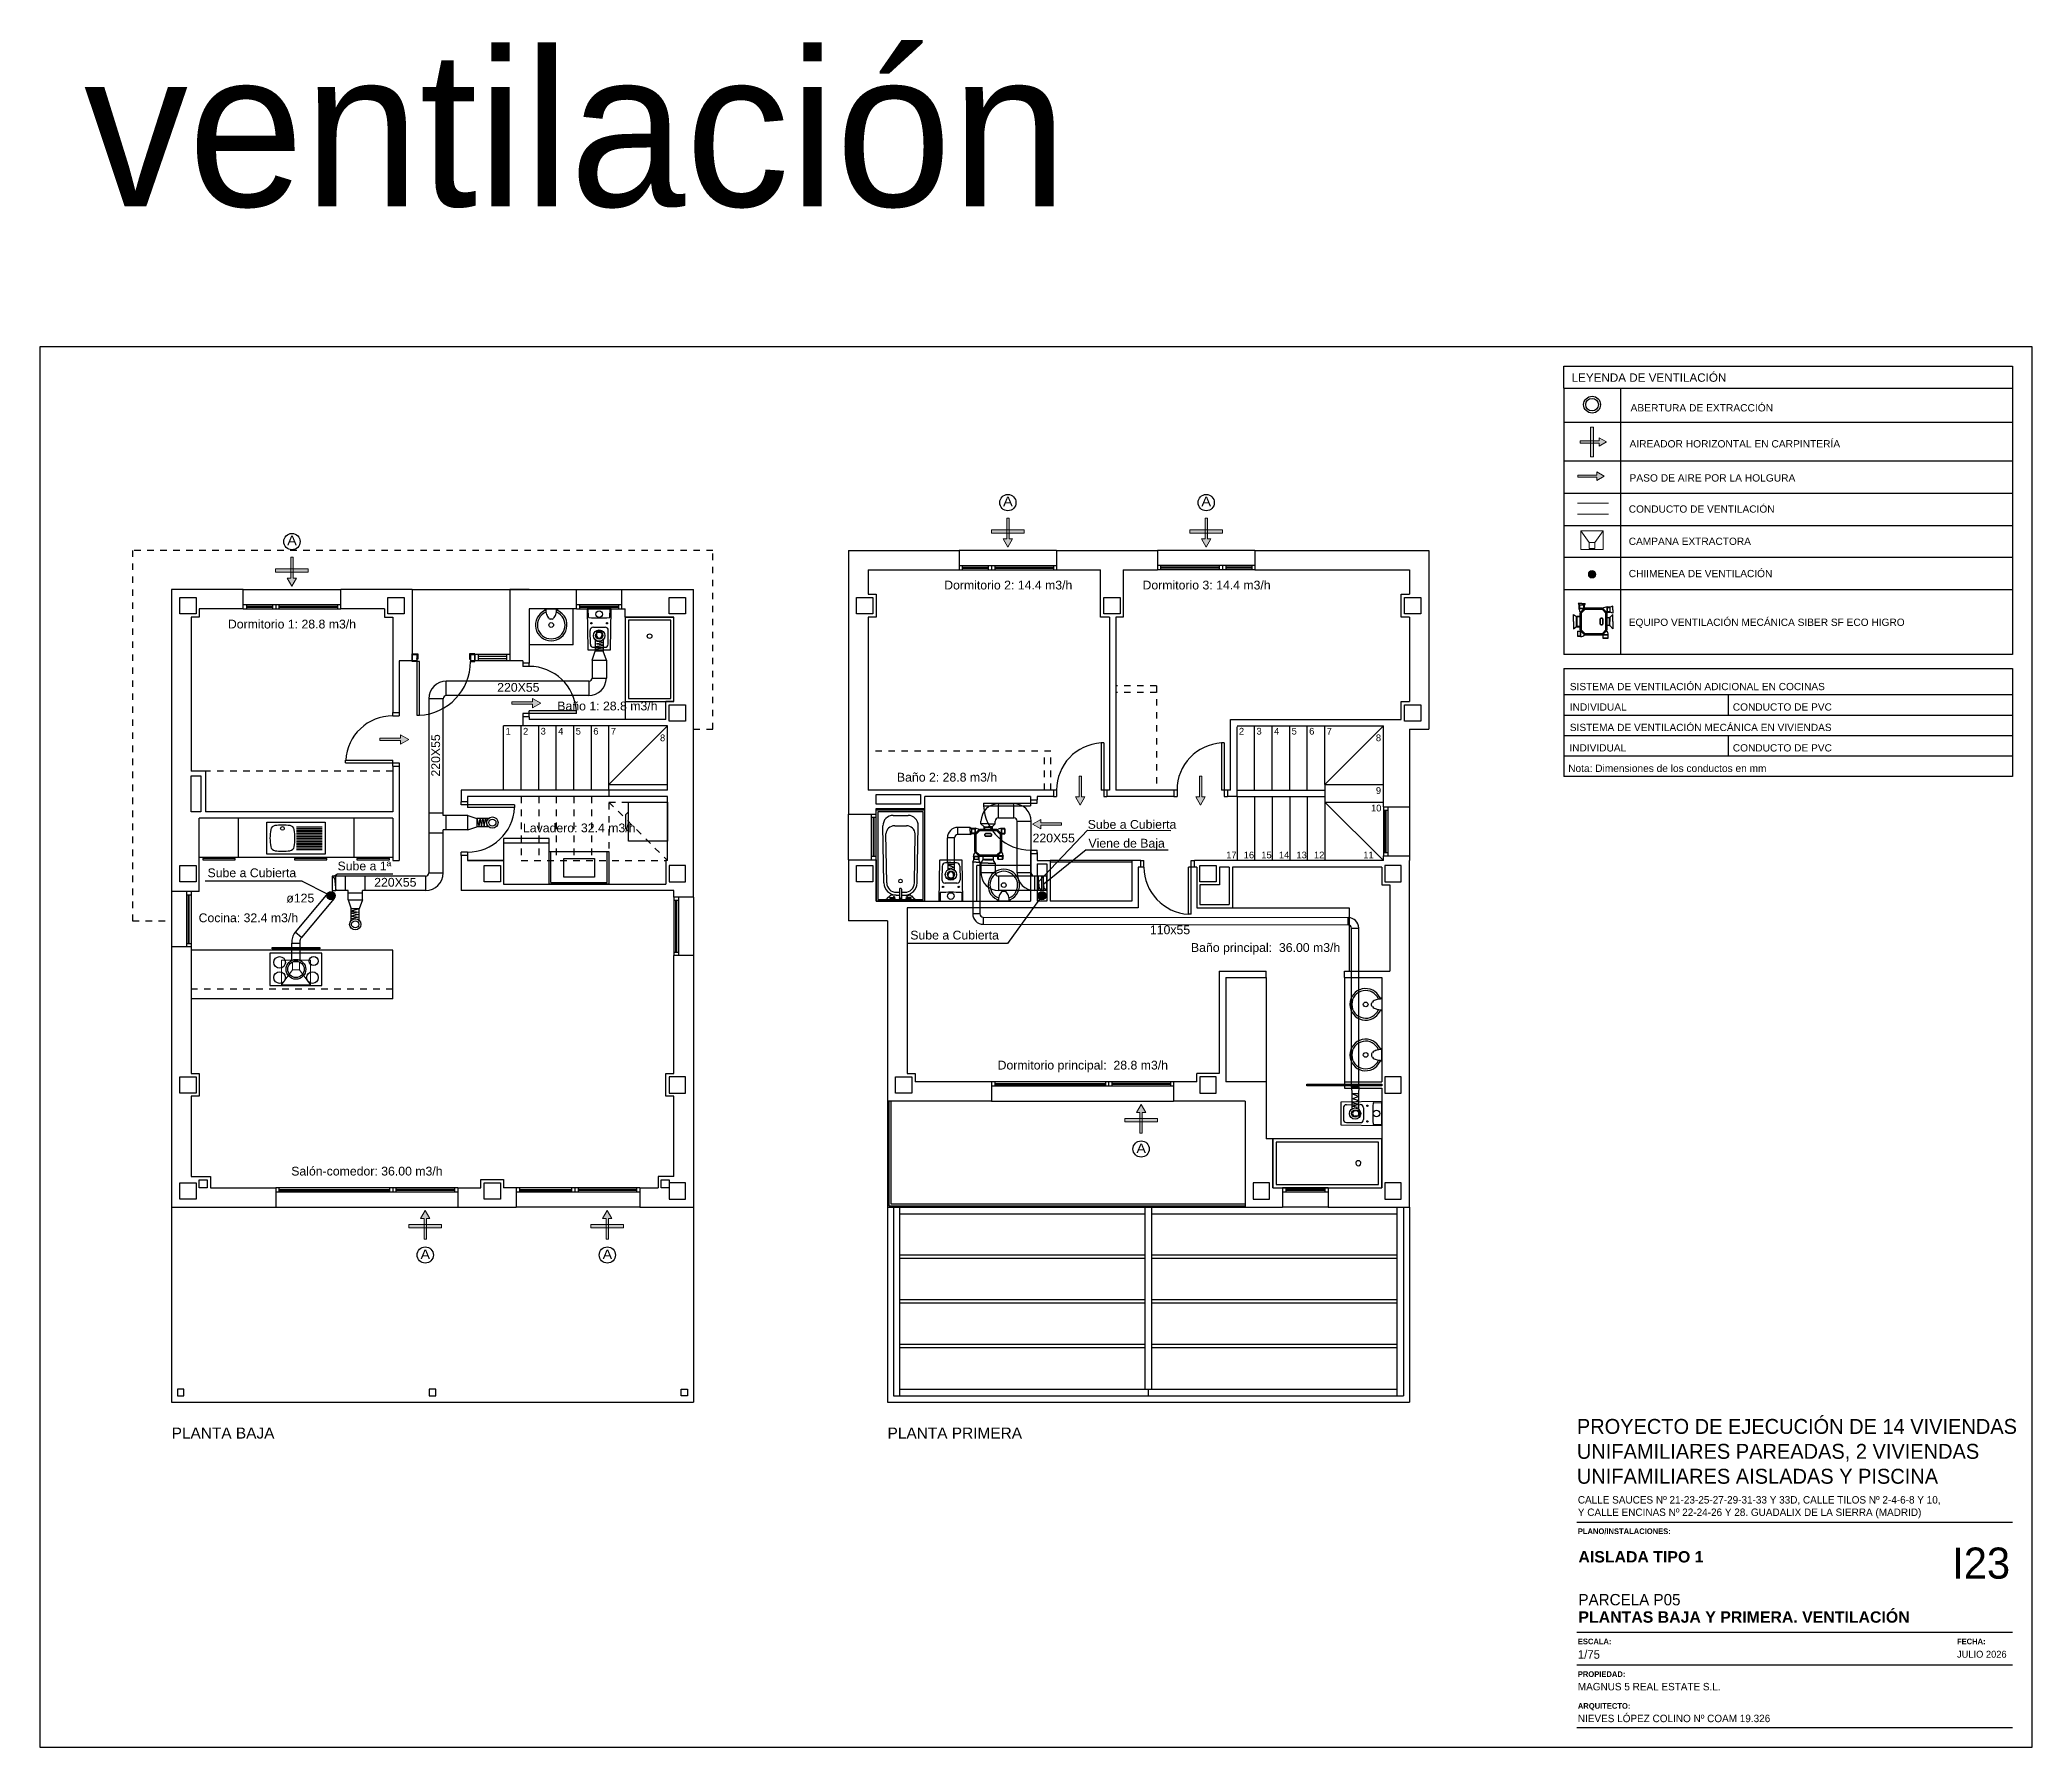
# Model space of a CAD drawing. Header units: millimetres. Extents: x 441156 to 441876, y 4514765 to 4515211.
# Drawn here: x 441294.27 to 441324.91, y 4515026.92 to 4515053.17 of the extents above; entities that cross this region are included whole.
import ezdxf
from ezdxf.enums import TextEntityAlignment as Align

# ---------------------------------------------------------------- set-up
doc = ezdxf.new("R2010")
doc.units = ezdxf.units.MM
doc.linetypes.add('CONTINUA', pattern=[0])
doc.linetypes.add('RAYITAS', pattern=[0.375, 0.25, -0.125])
doc.layers.add('01_cartela', color=6, linetype='Continuous', plot=False)
for name, color, linetype in [('01_mono BAJA', 2, 'Continuous'), ('01_mono PRIMERA', 2, 'Continuous'), ('01_proyección', 4, 'RAYITAS'), ('01_texto cartela', 5, 'Continuous'), ('01_textos', 7, 'Continuous'), ('CALEFAC_NOTAS', 7, 'Continuous'), ('Instalaciones_ventilación_texto', 7, 'Continuous'), ('VENTILACIÓN NOTAS', 7, 'Continuous')]:
    doc.layers.add(name, color=color, linetype=linetype)
doc.layers.add('Instalaciones_ventilación_extracción', color=86, linetype='Continuous', lineweight=25)
doc.styles.add('Century Gothic', font='', dxfattribs={"height": 2})
doc.styles.add('Century Gothic_3', font='', dxfattribs={"height": 4.5})
doc.styles.add('Century Gothic_5', font='', dxfattribs={"height": 2.5})
doc.styles.add('Century Gothic_6', font='', dxfattribs={"height": 11})
doc.styles.add('Estilo1', font='swissel.ttf')
doc.styles.add('NIEVES2', font='sanss___.ttf')
doc.styles.add('NIEVES3', font='swisseb.ttf')
doc.styles.get('Century Gothic').set_extended_font_data('Century Gothic')
doc.styles.get('Century Gothic_3').set_extended_font_data('Century Gothic')
doc.styles.get('Century Gothic_5').set_extended_font_data('Century Gothic')
doc.styles.get('Century Gothic_6').set_extended_font_data('Century Gothic')

msp = doc.modelspace()

# ---------------------------------------------------------------- texts
at = {"layer": '01_cartela', "color": 3, "insert": (441294.95035643, 4515053.00461185), "char_height": 2.3928733831, "width": 70.1854420962, "attachment_point": 1, "style": 'Century Gothic_6'}
msp.add_mtext('ventilación', dxfattribs=at)
at = {"layer": '01_texto cartela', "color": 5}
for s, insert, char_height, width, attachment_point, style in [('\\PPROYECTO DE EJECUCIÓN DE 14 VIVIENDAS UNIFAMILIARES PAREADAS, 2 VIVIENDAS UNIFAMILIARES AISLADAS Y PISCINA', (441317.90780833, 4515032.34868503), 0.23, 6.8221698289, 1, 'Century Gothic_3'), ('CALLE SAUCES Nº 21-23-25-27-29-31-33 Y 33D, CALLE TILOS Nº 2-4-6-8 Y 10, \\PY CALLE ENCINAS Nº 22-24-26 Y 28. GUADALIX DE LA SIERRA (MADRID)', (441317.92260222, 4515030.77858541), 0.114550418, 9.2468106263, 1, 'Century Gothic'), ('{\\fCentury Gothic|b1|i0|c0|p34;PLANO/INSTALACIONES: }', (441317.92260222, 4515030.28161648), 0.0870135776, 2.1171461181, 1, 'Century Gothic'), ('\\pt2.3273;PLANTAS BAJA Y PRIMERA. VENTILACIÓN', (441317.93147855, 4515028.82925349), 0.1745530179, 7.0090801689, 7, 'NIEVES3'), ('\\pt2.3273;\\PPARCELA P05', (441317.93147855, 4515029.09642574), 0.1745530179, 7.0090801689, 7, 'Century Gothic_5'), ('{\\fCentury Gothic|b1|i0|c0|p34;ESCALA: }', (441317.92260222, 4515028.5872371), 0.0870135776, 2.1171461181, 1, 'Century Gothic'), ('1/75', (441317.92260222, 4515028.40860466), 0.130914763, 2.1171461181, 1, 'Century Gothic'), ('JULIO 2026', (441323.75346964, 4515028.40037795), 0.106913723, 3.5043768434, 1, 'Century Gothic'), ('{\\fCentury Gothic|b1|i0|c0|p34;FECHA: }', (441323.75346964, 4515028.5872371), 0.0870135776, 2.1171461181, 1, 'Century Gothic'), ('{\\fCentury Gothic|b1|i0|c0|p34;PROPIEDAD:}', (441317.92260222, 4515028.08455204), 0.0870135776, 0.8370923696, 1, 'Century Gothic'), ('MAGNUS 5 REAL ESTATE S.L.', (441317.92260222, 4515027.9059196), 0.114550418, 4.882308024, 1, 'Century Gothic'), ('{\\fCentury Gothic|b1|i0|c0|p34;ARQUITECTO:}', (441317.92260222, 4515027.59546676), 0.0870135776, 0.8370923696, 1, 'Century Gothic'), ('NIEVES LÓPEZ COLINO Nº COAM 19.326', (441317.92260222, 4515027.41683433), 0.114550418, 3.6515309653, 1, 'Century Gothic')]:
    msp.add_mtext(s, dxfattribs=dict(at, insert=insert, char_height=char_height, width=width, attachment_point=attachment_point, style=style))
at = {"layer": '01_texto cartela', "color": 1}
for s, insert, char_height, width, attachment_point, style in [('\\pt2.3273;AISLADA TIPO 1 ', (441317.93147855, 4515029.75523739), 0.1745530179, 7.0090801689, 7, 'NIEVES3'), ('I23', (441324.56955424, 4515029.98735302), 0.478574677, 1.0498533469, 3, 'Century Gothic_6')]:
    msp.add_mtext(s, dxfattribs=dict(at, insert=insert, char_height=char_height, width=width, attachment_point=attachment_point, style=style))
at = {"layer": '01_textos', "color": 1, "style": 'Estilo1'}
msp.add_text('LEYENDA DE VENTILACIÓN', height=0.1282612154, dxfattribs=at).set_placement((441317.82703859, 4515047.91469262))
at = {"layer": '01_textos', "color": 5, "style": 'Estilo1'}
for s, height, p in [('ABERTURA DE EXTRACCIÓN', 0.1125098979, (441318.73325394, 4515047.45831385)), ('AIREADOR HORIZONTAL EN CARPINTERÍA', 0.1125098979, (441318.71716279, 4515046.904357)), ('PASO DE AIRE POR LA HOLGURA', 0.1125098979, (441318.71716279, 4515046.37990877)), ('CONDUCTO DE VENTILACIÓN', 0.1115610713, (441318.70547703, 4515045.90207604)), ('CAMPANA EXTRACTORA', 0.1115610713, (441318.70547702, 4515045.40596889)), ('CHIIMENEA DE VENTILACIÓN', 0.1115610713, (441318.70547703, 4515044.90986174)), ('EQUIPO VENTILACIÓN MECÁNICA SIBER SF ECO HIGRO', 0.1115610713, (441318.70547703, 4515044.16062713)), ('SISTEMA DE VENTILACIÓN ADICIONAL EN COCINAS', 0.1115610713, (441317.79898025, 4515043.17210311)), ('INDIVIDUAL', 0.111561071, (441317.79898025, 4515042.85783611)), ('CONDUCTO DE PVC', 0.1115610713, (441320.30572617, 4515042.85783611)), ('SISTEMA DE VENTILACIÓN MECÁNICA EN VIVIENDAS', 0.1115610713, (441317.79898025, 4515042.54356911)), ('INDIVIDUAL', 0.111561071, (441317.79211716, 4515042.2293021)), ('CONDUCTO DE PVC', 0.1115610713, (441320.30572617, 4515042.2293021)), ('Nota: Dimensiones de los conductos en mm', 0.1115610713, (441317.77452709, 4515041.9150351)), ('PLANTA BAJA', 0.1697265748, (441296.29783035, 4515031.66287783, -0.00000053)), ('PLANTA PRIMERA', 0.1697265748, (441307.30714074, 4515031.66287783, -0.00000053))]:
    msp.add_text(s, height=height, dxfattribs=at).set_placement(p)
at = {"layer": '01_textos', "style": 'NIEVES2', "width": 1.098418}
for rotation, p, p2 in [(0.012239667, (441309.08391966, 4515046.00150264, -0.00000155), (441309.23199569, 4515046.00153428, -0.00000155)), (0.012239667, (441312.13393459, 4515046.00150265, 0.0000012), (441312.28201062, 4515046.00153428, 0.0000012)), (0.012239667, (441298.07460927, 4515045.40152336, -0.00000053), (441298.2226853, 4515045.401555, -0.00000053)), (359.987760333, (441311.13380498, 4515036.05259642, -0.00000169), (441311.281881, 4515036.05256479, -0.00000169)), (359.987760333, (441300.12449458, 4515034.42260266, -0.00000169), (441300.27257061, 4515034.42257103, -0.00000169)), (359.987760333, (441302.92467802, 4515034.42263644, -0.00000169), (441303.07275405, 4515034.42260481, -0.00000169))]:
    msp.add_text('A', height=0.14733934, rotation=rotation, dxfattribs=at).set_placement(p, p2, align=Align.FIT)
at = {"layer": '01_textos', "style": 'NIEVES2'}
for s, rotation, p in [('Dormitorio 2: 14.4 m3/h', 0.000000083, (441309.16336153, 4515044.72076054, 0.00003908)), ('Dormitorio 3: 14.4 m3/h', 0.000000083, (441312.21336116, 4515044.72076054, 0.00003908)), ('Dormitorio 1: 28.8 m3/h', 359.999999917, (441298.14824672, 4515044.12078126, -0.00000053)), ('Baño 1: 28.8 m3/h', 0.000000083, (441302.999032, 4515042.86130028, -0.00000053)), ('Baño 2: 28.8 m3/h', 0.000000083, (441308.22230263, 4515041.76638148, 0.00004176)), ('Lavadero: 32.4 m3/h', 0.000000083, (441302.56572504, 4515040.98626528, -0.00000053)), ('Cocina: 32.4 m3/h', 0.000000083, (441297.47797209, 4515039.60410524, -0.00000053)), ('Baño principal:  36.00 m3/h', 0.000000083, (441313.12152632, 4515039.14674587, 0.00004176)), ('Dormitorio principal:  28.8 m3/h', 0.000000083, (441310.30979798, 4515037.3385181, 0.00000087)), ('Salón-comedor: 36.00 m3/h', 0.000000083, (441299.30048778, 4515035.70852434))]:
    msp.add_text(s, height=0.135, rotation=rotation, dxfattribs=at).set_placement(p, align=Align.CENTER)
for s, rotation, p in [('220X55', 359.999999893, (441301.30427862, 4515043.14770868, -0.00000053)), ('220X55', 89.999999917, (441300.42570601, 4515041.84388079, -0.00000053)), ('220X55', 359.999999917, (441309.53741274, 4515040.83125895)), ('Sube a Cubierta', 359.999999917, (441310.38510319, 4515041.04092038, -0.00000053)), ('Viene de Baja', 359.999999917, (441310.3968942, 4515040.75128696, -0.00000053)), ('Sube a Cubierta', 359.99999992, (441296.85013018, 4515040.29604155, -0.00000053)), ('Sube a 1ª', 359.999999917, (441298.84923351, 4515040.40088593, -0.00000106)), ('ø125', 359.99999992, (441298.06126862, 4515039.90750942, -0.00000053)), ('220X55', 359.999999893, (441299.41272755, 4515040.15025327, -0.00000053)), ('Sube a Cubierta', 359.999999917, (441307.65682323, 4515039.33800847, -0.00000053)), ('110x55', 359.999999917, (441311.34196884, 4515039.41946707, -0.00000077))]:
    msp.add_text(s, height=0.135, rotation=rotation, dxfattribs=at).set_placement(p)

# ---------------------------------------------------------------- blocks, each defined once
blk = doc.blocks.new('A$C48161785')
at = {"layer": '01_mono BAJA', "color": 254, "linetype": 'CONTINUA'}
for p, q in [((1.1, 12.5), (0, 12.5)), ((0, 12.5), (0, 7.855)), ((1.1, 12.2), (1.1, 12.5)), ((1.1, 12.5), (2.6, 12.5)), ((1.1, 12.27, 0), (2.6, 12.27, 0)), ((1.15, 12.27), (1.15, 12.2)), ((1.55, 12.27, 0), (1.55, 12.2, 0)), ((1.6, 12.27, 0), (1.6, 12.2, 0)), ((1.65, 12.27, 0), (1.65, 12.2, 0)), ((2.55, 12.27, 0), (2.55, 12.2, 0)), ((3.7, 12.5), (2.6, 12.5)), ((2.6, 12.2), (2.6, 12.5)), ((3.7, 12.5), (3.7, 11.4)), ((3.7, 12.5), (5.2, 12.5)), ((5.5, 12.5), (5.2, 12.5)), ((5.2, 12.5), (5.2, 11.4)), ((5.2, 12.5), (6.225, 12.5)), ((6.225, 12.2), (6.225, 12.5)), ((6.225, 12.5), (6.925, 12.5)), ((6.225, 12.27), (6.925, 12.27)), ((6.275, 12.2), (6.275, 12.27)), ((6.875, 12.2), (6.875, 12.27)), ((6.925, 12.2), (6.925, 12.5)), ((6.925, 12.5), (8.025, 12.5)), ((8.025, 7.77, 0), (8.025, 12.5)), ((0.3, 12.075), (0.3, 9.705)), ((0.425, 12.075, 0), (0.3, 12.075, 0)), ((1.1, 12.2), (0.425, 12.2)), ((0.425, 12.2, 0), (0.425, 12.075, 0)), ((1.1, 12.2, 0), (2.6, 12.2, 0)), ((1.15, 12.242), (1.55, 12.242, 0)), ((1.15, 12.228), (1.55, 12.228, 0)), ((1.65, 12.242, 0), (2.55, 12.242, 0)), ((1.65, 12.228, 0), (2.55, 12.228, 0)), ((3.275, 12.2), (2.6, 12.2)), ((3.275, 12.2, 0), (3.275, 12.075, 0)), ((3.275, 12.075, 0), (3.4, 12.075, 0)), ((3.4, 12.075), (3.4, 10.606)), ((5.5, 12.2), (5.5, 11.366)), ((6.225, 12.2), (5.5, 12.2)), ((5.741, 12.198), (5.741, 12.183)), ((5.743, 12.2), (5.931, 12.2)), ((5.853, 12.043), (5.822, 12.043)), ((5.934, 12.198), (5.933, 12.183)), ((6.175, 11.65), (6.175, 12.2)), ((6.225, 12.2), (6.925, 12.2)), ((6.275, 12.242), (6.875, 12.242)), ((6.275, 12.228), (6.875, 12.228)), ((6.409, 12.073), (6.407, 12.2)), ((6.741, 12.073), (6.743, 12.2)), ((6.925, 12.2), (6.975, 12.2, 0)), ((6.975, 12.075, 0), (6.975, 12.2, 0)), ((6.975, 12.075, 0), (7.725, 12.075, 0)), ((7.725, 10.775, 0), (7.725, 12.075, 0)), ((6.175, 11.65), (5.5, 11.65)), ((6.439, 11.659), (6.435, 11.869)), ((6.485, 11.92), (6.665, 11.92)), ((6.535, 11.85), (6.535, 11.79)), ((6.545, 11.86), (6.605, 11.86)), ((6.615, 11.85), (6.615, 11.79)), ((6.711, 11.659), (6.715, 11.869)), ((3.7, 11.4), (3.5, 11.4)), ((3.5, 11.4), (3.5, 10.606)), ((3.71, 11.4), (3.77, 11.4)), ((3.77, 11.43), (3.77, 11.4)), ((3.785, 11.5), (3.785, 11.44)), ((4.58, 11.5), (4.58, 11.44)), ((4.595, 11.43), (4.595, 11.4)), ((4.665, 11.5), (4.665, 11.4)), ((5.2, 11.5), (4.665, 11.5)), ((5.2, 11.4), (4.665, 11.4)), ((4.715, 11.5), (4.715, 11.4)), ((5.15, 11.467), (4.715, 11.467)), ((5.15, 11.433), (4.715, 11.433)), ((5.15, 11.5), (5.15, 11.4)), ((5.4, 11.4), (5.2, 11.4)), ((5.4, 11.4), (5.4, 11.366)), ((5.5, 11.366), (5.4, 11.366)), ((5.4, 11.366), (5.4, 11.316)), ((5.5, 11.316), (5.5, 11.366)), ((6.489, 11.61), (6.661, 11.61)), ((5.5, 11.316), (5.4, 11.316)), ((6.975, 10.775, 0), (6.975, 10.5)), ((7.725, 10.775, 0), (7.6, 10.775, 0)), ((7.6, 10.5), (7.6, 10.775, 0)), ((3.4, 10.606), (3.5, 10.606)), ((3.4, 10.556), (3.4, 10.606)), ((3.4, 10.556), (3.5, 10.556)), ((3.5, 10.606), (3.5, 10.556)), ((6.224, 10.591), (5.4, 10.591)), ((5.4, 10.591), (5.4, 10.541)), ((5.4, 10.541), (5.4, 10.4)), ((5.5, 10.541), (5.4, 10.541)), ((5.5, 10.541), (5.5, 10.632)), ((6.224, 10.632), (5.5, 10.632)), ((5.5, 10.541), (5.5, 10.5)), ((7.6, 10.5), (5.5, 10.5)), ((6.224, 10.591), (6.224, 10.632)), ((5.105, 9.415), (5.105, 10.4)), ((5.4, 10.4), (5.105, 10.4)), ((5.375, 9.415), (5.375, 10.4)), ((7.625, 10.4), (5.4, 10.4)), ((5.645, 9.415), (5.645, 10.4)), ((5.915, 9.415), (5.915, 10.4)), ((6.185, 9.415), (6.185, 10.4)), ((6.455, 9.415), (6.455, 10.4)), ((6.725, 9.415), (6.725, 10.4)), ((6.725, 9.5), (7.625, 10.4)), ((7.625, 9.415), (7.625, 10.4)), ((2.676, 9.831), (2.676, 9.872)), ((2.676, 9.872), (3.4, 9.872)), ((2.676, 9.831), (3.5, 9.831)), ((3.4, 9.781), (3.4, 9.872)), ((3.5, 9.831), (3.5, 9.781)), ((0.52, 9.705), (0.3, 9.705)), ((0.52, 9.705), (0.52, 9.08)), ((3.4, 9.781), (3.4, 9.08)), ((3.4, 9.781), (3.5, 9.781)), ((3.5, 9.781), (3.5, 8.33)), ((6.725, 9.5), (7.625, 9.5)), ((7.625, 9.415, 0), (4.45, 9.415, 0)), ((4.45, 9.415, 0), (4.45, 9.235, 0)), ((4.45, 9.415, 0), (4.45, 9.235, 0)), ((4.55, 9.235, 0), (4.45, 9.235, 0)), ((4.45, 9.185, 0), (4.45, 9.235, 0)), ((7.625, 9.315, 0), (4.55, 9.315, 0)), ((4.55, 9.315, 0), (4.55, 9.235, 0)), ((4.55, 9.315, 0), (4.55, 9.235, 0)), ((4.55, 9.235, 0), (4.55, 9.144, 0)), ((7.625, 8.33), (7.625, 9.315)), ((3.4, 8.98), (0.425, 8.98)), ((0.425, 7.855), (0.425, 8.98)), ((3.4, 9.08), (0.52, 9.08)), ((1.025, 8.98), (1.025, 8.38)), ((1.462, 8.43, 0), (1.462, 8.92, 0)), ((1.462, 8.92, 0), (2.362, 8.92, 0)), ((2.362, 8.92, 0), (2.362, 8.43, 0)), ((2.8, 8.98), (2.8, 8.38)), ((3.4, 8.98), (3.4, 8.33)), ((5.274, 9.185, 0), (4.45, 9.185, 0)), ((5.274, 9.144, 0), (4.55, 9.144, 0)), ((5.274, 9.185, 0), (5.274, 9.144, 0)), ((1.921, 8.85, 0), (2.317, 8.85, 0)), ((1.921, 8.825, 0), (2.317, 8.825, 0)), ((1.921, 8.8, 0), (2.317, 8.8, 0)), ((1.921, 8.775, 0), (2.317, 8.775, 0)), ((1.921, 8.75, 0), (2.317, 8.75, 0)), ((1.921, 8.725, 0), (2.317, 8.725, 0)), ((1.921, 8.7, 0), (2.317, 8.7, 0)), ((1.921, 8.675, 0), (2.317, 8.675, 0)), ((1.921, 8.65, 0), (2.317, 8.65, 0)), ((1.921, 8.625, 0), (2.317, 8.625, 0)), ((1.921, 8.6, 0), (2.317, 8.6, 0)), ((5.805, 8.6, 0), (5.105, 8.6, 0)), ((3.4, 8.38), (0.425, 8.38)), ((2.362, 8.43, 0), (1.462, 8.43, 0)), ((1.921, 8.575, 0), (2.317, 8.575, 0)), ((1.921, 8.55, 0), (2.317, 8.55, 0)), ((1.921, 8.525, 0), (2.317, 8.525, 0)), ((1.921, 8.5, 0), (2.317, 8.5, 0)), ((3.4, 8.33), (3.5, 8.33)), ((4.45, 8.41, 0), (4.45, 8.46, 0)), ((4.55, 8.46, 0), (4.45, 8.46, 0)), ((4.45, 8.41, 0), (4.45, 7.87, 0)), ((4.55, 8.41, 0), (4.45, 8.41, 0)), ((4.55, 8.46, 0), (4.55, 8.41, 0)), ((4.55, 8.41, 0), (4.55, 8.33, 0)), ((5.105, 8.33), (4.55, 8.33)), ((4.55, 8.33), (5.105, 8.33)), ((5.105, 8.33), (5.105, 7.97, 0)), ((5.83, 7.995, 0), (5.83, 8.47, 0)), ((6.7, 7.995, 0), (6.7, 8.47, 0)), ((7.625, 8.33), (7.6, 8.33)), ((7.625, 8.33), (7.6, 8.33)), ((7.6, 8.33), (7.6, 7.97)), ((5.105, 7.97, 0), (7.6, 7.97, 0)), ((5.83, 7.995, 0), (6.7, 7.995, 0)), ((0.425, 7.855), (0, 7.855)), ((0, 7.855), (0, 7.005)), ((0.23, 7.855), (0.23, 7.005)), ((0.23, 7.805), (0.3, 7.805)), ((0.258, 7.055), (0.258, 7.805)), ((0.272, 7.055), (0.272, 7.805)), ((0.3, 7.855), (0.3, 7.005)), ((7.725, 7.87, 0), (4.45, 7.87, 0)), ((7.725, 7.77, 0), (7.725, 7.87)), ((8.025, 7.77, 0), (7.725, 7.77, 0)), ((7.725, 7.77, 0), (7.725, 6.87, 0)), ((7.725, 7.72, 0), (7.795, 7.72, 0)), ((7.753, 6.92, 0), (7.753, 7.72, 0)), ((7.767, 6.92, 0), (7.767, 7.72, 0)), ((7.795, 7.77, 0), (7.795, 6.87, 0)), ((8.025, 7.77, 0), (8.025, 6.87, 0)), ((0.23, 7.055), (0.3, 7.055)), ((0.3, 7.005), (0, 7.005)), ((0, 7.005), (0, 3)), ((0.3, 7.005), (0.3, 5.055)), ((3.4, 6.955), (0.3, 6.955)), ((3.4, 6.205), (3.4, 6.955)), ((7.725, 6.92, 0), (7.795, 6.92, 0)), ((8.025, 6.87, 0), (7.725, 6.87, 0)), ((7.725, 5.055), (7.725, 6.87, 0)), ((8.025, 6.87, 0), (8.025, 3, 0)), ((3.4, 6.205), (0.3, 6.205)), ((7.6, 4.705), (7.6, 5.055)), ((7.6, 5.055), (7.725, 5.055)), ((0.3, 4.705), (0.3, 3.47)), ((7.725, 4.705), (7.6, 4.705)), ((7.725, 3.47), (7.725, 4.705)), ((0.3, 3.47), (0.595, 3.47)), ((0.595, 3.47), (0.595, 3.3)), ((7.725, 3.47), (7.48, 3.47)), ((7.48, 3.47), (7.48, 3.3, 0)), ((0.595, 3.3), (1.6, 3.3, 0)), ((1.6, 3.3, 0), (1.6, 3, 0)), ((4.4, 3.3, 0), (1.6, 3.3, 0)), ((4.4, 3.23, 0), (1.6, 3.23, 0)), ((1.65, 3.3, 0), (1.65, 3.23, 0)), ((1.65, 3.272, 0), (3.35, 3.272, 0)), ((1.65, 3.258, 0), (3.35, 3.258, 0)), ((3.35, 3.3, 0), (3.35, 3.23, 0)), ((3.4, 3.3, 0), (3.4, 3.23, 0)), ((3.45, 3.3, 0), (3.45, 3.23, 0)), ((4.35, 3.272, 0), (3.45, 3.272, 0)), ((4.35, 3.258, 0), (3.45, 3.258, 0)), ((4.35, 3.3, 0), (4.35, 3.23, 0)), ((4.4, 3.3, 0), (4.755, 3.3, 0)), ((4.4, 3.3, 0), (4.4, 3, 0)), ((5.3, 3.3, 0), (5.105, 3.3, 0)), ((7.2, 3.3, 0), (5.3, 3.3, 0)), ((5.3, 3.3, 0), (5.3, 3, 0)), ((7.2, 3.23, 0), (5.3, 3.23, 0)), ((5.35, 3.3, 0), (5.35, 3.23, 0)), ((5.35, 3.272, 0), (6.15, 3.272, 0)), ((5.35, 3.258, 0), (6.15, 3.258, 0)), ((6.15, 3.3, 0), (6.15, 3.23, 0)), ((6.2, 3.3, 0), (6.2, 3.23, 0)), ((6.25, 3.3, 0), (6.25, 3.23, 0)), ((7.15, 3.272, 0), (6.25, 3.272, 0)), ((7.15, 3.258, 0), (6.25, 3.258, 0)), ((7.15, 3.3, 0), (7.15, 3.23, 0)), ((7.2, 3.3, 0), (7.48, 3.3, 0)), ((7.2, 3.3, 0), (7.48, 3.3, 0)), ((7.2, 3.3, 0), (7.2, 3, 0)), ((0, 3), (1.6, 3)), ((0, 3), (0, 0)), ((0, 3), (1.6, 3, 0)), ((1.6, 3, 0), (4.4, 3, 0)), ((4.4, 3, 0), (5.3, 3, 0)), ((7.2, 3, 0), (5.3, 3, 0)), ((7.2, 3, 0), (8.025, 3)), ((8.025, 3), (8.025, 0)), ((0, 0, 0), (8.025, 0))]:
    blk.add_line(p, q, dxfattribs=at)
for points in [[(0.375, 12.125), (0.125, 12.125), (0.125, 12.375), (0.375, 12.375), (0.375, 12.125)], [(3.575, 12.125), (3.325, 12.125), (3.325, 12.375), (3.575, 12.375), (3.575, 12.125)], [(7.65, 12.375), (7.9, 12.375), (7.9, 12.125), (7.65, 12.125), (7.65, 12.375)], [(3.785, 11.51), (3.785, 11.5), (3.7, 11.5), (3.7, 11.51)], [(3.77, 11.4), (3.7, 11.4), (3.7, 11.5), (3.77, 11.5)], [(3.77, 11.4), (3.77, 11.39), (3.7, 11.39), (3.7, 11.4)], [(3.785, 11.44), (3.785, 11.43), (3.77, 11.43), (3.77, 11.44)], [(3.77, 11.39), (3.77, 10.565), (3.81, 10.565), (3.81, 11.39)], [(4.58, 11.51), (4.58, 11.5), (4.665, 11.5), (4.665, 11.51)], [(4.58, 11.44), (4.58, 11.43), (4.595, 11.43), (4.595, 11.44)], [(4.595, 11.4), (4.595, 11.39), (4.665, 11.39), (4.665, 11.4)], [(7.65, 10.725), (7.9, 10.725), (7.9, 10.475), (7.65, 10.475), (7.65, 10.725)], [(0.3, 9.635), (0.45, 9.635), (0.45, 9.08), (0.3, 9.08)], [(0.478, 8.36), (0.478, 8.34), (0.978, 8.34), (0.978, 8.36)], [(2.85, 8.36), (2.85, 8.34), (3.35, 8.34), (3.35, 8.36)], [(0.375, 8.005), (0.125, 8.005), (0.125, 8.255), (0.375, 8.255), (0.375, 8.005)], [(5.055, 8.005), (4.805, 8.005), (4.805, 8.255), (5.055, 8.255), (5.055, 8.005)], [(7.65, 8.005), (7.9, 8.005), (7.9, 8.255), (7.65, 8.255), (7.65, 8.005)], [(0.375, 4.755), (0.125, 4.755), (0.125, 5.005), (0.375, 5.005), (0.375, 4.755)], [(7.65, 4.755), (7.9, 4.755), (7.9, 5.005), (7.65, 5.005), (7.65, 4.755)], [(0.375, 3.125), (0.125, 3.125), (0.125, 3.375), (0.375, 3.375), (0.375, 3.125)], [(0.425, 3.42), (0.545, 3.42), (0.545, 3.3), (0.425, 3.3)], [(5.055, 3.125), (4.805, 3.125), (4.805, 3.375), (5.055, 3.375), (5.055, 3.125)], [(7.53, 3.42), (7.65, 3.42), (7.65, 3.3), (7.53, 3.3)], [(7.65, 3.125), (7.9, 3.125), (7.9, 3.375), (7.65, 3.375), (7.65, 3.125)], [(7.835, 0.2), (7.935, 0.2), (7.935, 0.1), (7.835, 0.1)]]:
    blk.add_lwpolyline(points, close=True, dxfattribs=at)
at = {"layer": '01_mono BAJA', "color": 254, "linetype": 'CONTINUA', "flags": 128}
blk.add_lwpolyline([(6.394, 12.2, 0.414214), (6.39, 12.196), (6.39, 12.195), (6.4, 11.574, 0.436396), (6.404, 11.57), (6.746, 11.57, 0.436396), (6.75, 11.574), (6.76, 12.195), (6.76, 12.196, 0.414214), (6.756, 12.2)], format="xyb", close=True, dxfattribs=at)
at = {"layer": '01_mono BAJA', "color": 254, "linetype": 'CONTINUA', "elevation": 0}
for points in [[(7.725, 12.075), (6.975, 12.075), (6.975, 10.775), (7.725, 10.775)], [(7.675, 12.025), (7.025, 12.025), (7.025, 10.825), (7.675, 10.825)], [(7.025, 9.23), (7.625, 9.23), (7.625, 8.63), (7.025, 8.63)], [(5.105, 8.67), (5.105, 7.97), (5.805, 7.97), (5.805, 8.67)], [(1.887, 8.36), (1.887, 8.34), (2.387, 8.34), (2.387, 8.36)], [(5.805, 8.47), (6.725, 8.47), (6.725, 7.97), (5.805, 7.97)], [(6.029, 8.363), (6.501, 8.363), (6.501, 8.077), (6.029, 8.077)], [(1.512, 6.408), (2.312, 6.408), (2.312, 6.908), (1.512, 6.908)], [(2.28, 6.975), (1.545, 6.975), (1.545, 6.995), (2.28, 6.995)], [(0.19, 0.2), (0.09, 0.2), (0.09, 0.1), (0.19, 0.1)], [(4.062, 0.2), (3.962, 0.2), (3.962, 0.1), (4.062, 0.1)]]:
    blk.add_lwpolyline(points, close=True, dxfattribs=at)
at = {"layer": '01_mono BAJA', "color": 254, "linetype": 'CONTINUA'}
for points in [[(4.595, 11.5), (4.595, 11.4)], [(4.665, 11.4), (4.665, 11.5)], [(0.3, 5.055), (0.425, 5.055), (0.425, 4.705), (0.3, 4.705)], [(4.755, 3.3), (4.755, 3.425), (5.105, 3.425), (5.105, 3.3)]]:
    blk.add_lwpolyline(points, dxfattribs=at)
at = {"layer": '01_mono BAJA', "color": 254, "linetype": 'CONTINUA', "elevation": 0}
blk.add_lwpolyline([(7.025, 8.78), (6.985, 8.82), (6.985, 9.04), (7.025, 9.08)], dxfattribs=at)
at = {"layer": '01_mono BAJA', "color": 254, "linetype": 'CONTINUA'}
for centre, radius in [((5.837, 11.953), 0.036), ((6.455, 11.98), 0.01), ((6.575, 12.12), 0.051), ((6.695, 11.98), 0.01), ((7.35, 11.781, 0), 0.035), ((1.704, 8.825, 0), 0.0275), ((1.66, 6.765, 0), 0.089), ((1.912, 6.658, 0), 0.152), ((1.912, 6.658, 0), 0.127), ((2.185, 6.785, 0), 0.0693), ((1.66, 6.531, 0), 0.089), ((2.165, 6.531, 0), 0.089)]:
    blk.add_circle(centre, radius, dxfattribs=at)
for centre, radius, start, end in [((5.837, 11.953), 0.243, 114.8749, 65.1251), ((5.837, 11.953), 0.213, 112.0656, 68.0564), ((5.729, 12.184), 0.0128, 300.5291, 356.214), ((5.743, 12.197), 0.0027, 90, 173.3159), ((6.033, 12.197), 0.279, 179.383, 196.8165), ((5.903, 12.158), 0.143, 196.8165, 225.6956), ((5.837, 12.091), 0.0498, 225.6956, 252.5904), ((5.837, 12.091), 0.0498, 287.9532, 314.3044), ((5.772, 12.158), 0.143, 314.3044, 343.1835), ((5.642, 12.197), 0.279, 343.1835, 0.617), ((5.931, 12.197), 0.0027, 6.6841, 90), ((5.946, 12.184), 0.0128, 183.786, 239.4709), ((6.416, 12.073), 0.007, 180.924, 266.9359), ((6.575, 15.044), 2.982, 266.9359, 273.0641), ((6.734, 12.073), 0.007, 273.0641, 359.076), ((6.485, 11.87), 0.05, 90, 180.924), ((6.489, 11.66), 0.05, 180.924, 270), ((6.545, 11.85), 0.01, 90, 180), ((6.575, 11.79), 0.04, 180, 0), ((6.605, 11.85), 0.01, 0, 90), ((6.661, 11.66), 0.05, 270, 359.076), ((6.665, 11.87), 0.05, 359.076, 90), ((3.768, 11.391), 0.827, 272.8856, 359.9505), ((5.5, 10.591), 0.725, 3.2758, 90), ((3.4, 9.831), 0.725, 90, 176.7242), ((4.55, 9.185, 0), 0.725, 270, 356.7242), ((2.262, 8.675, 0), 0.75, 169.8852, 190.1148), ((1.598, 8.794, 0), 0.075, 99.0787, 169.8852), ((1.704, 8.127, 0), 0.75, 80.9213, 99.0787), ((1.811, 8.794, 0), 0.075, 10.1148, 80.9213), ((1.146, 8.675, 0), 0.75, 349.8852, 10.1148), ((1.598, 8.557, 0), 0.075, 190.1148, 260.9213), ((1.704, 9.223, 0), 0.75, 260.9213, 279.0787), ((1.811, 8.557, 0), 0.075, 279.0787, 349.8852)]:
    blk.add_arc(centre, radius, start, end, dxfattribs=at)
at = {"layer": '01_proyección', "color": 120, "ltscale": 0.25}
for p, q in [((3.4, 9.705), (0.52, 9.705)), ((5.375, 9.315), (5.375, 8.33)), ((5.645, 9.315), (5.645, 8.33)), ((5.915, 9.315), (5.915, 8.33)), ((6.185, 9.315), (6.185, 8.33)), ((6.455, 9.315), (6.455, 8.33)), ((6.725, 9.415), (6.725, 8.33)), ((6.725, 9.23), (7.625, 9.23)), ((6.725, 9.23), (7.625, 8.33)), ((5.375, 8.33), (7.6, 8.33)), ((3.4, 6.355), (0.3, 6.355))]:
    blk.add_line(p, q, dxfattribs=at)
at = {"layer": '01_proyección', "color": 120, "ltscale": 0.25, "elevation": 0}
blk.add_lwpolyline([(8.025, 10.35), (8.325, 10.35), (8.325, 13.1), (-0.6, 13.1), (-0.6, 7.405), (0, 7.405)], dxfattribs=at)
at = {"layer": '01_mono BAJA', "color": 254, "linetype": 'CONTINUA', "style": 'NIEVES2'}
for s, p in [('1', (5.174, 10.268)), ('2', (5.444, 10.268)), ('3', (5.714, 10.268)), ('4', (5.984, 10.268)), ('5', (6.254, 10.268)), ('6', (6.524, 10.268)), ('7', (6.794, 10.268)), ('8', (7.55, 10.166))]:
    blk.add_text(s, height=0.103, dxfattribs=at).set_placement(p, align=Align.CENTER)
blk = doc.blocks.new('A$C07944EAF')
at = {"layer": '01_mono PRIMERA', "color": 254}
for p, q in [((1.407, 13.1), (1.407, 9.043)), ((1.407, 13.1), (3.107, 13.1)), ((3.107, 13.1, 0), (3.107, 12.8, 0)), ((4.607, 13.1, 0), (3.107, 13.1, 0)), ((3.107, 12.87, 0), (4.607, 12.87, 0)), ((3.157, 12.87, 0), (3.157, 12.8, 0)), ((3.557, 12.87, 0), (3.557, 12.8, 0)), ((3.607, 12.87, 0), (3.607, 12.8, 0)), ((3.657, 12.87, 0), (3.657, 12.8, 0)), ((4.557, 12.87, 0), (4.557, 12.8, 0)), ((4.607, 13.1, 0), (4.607, 12.8, 0)), ((4.607, 13.1), (6.157, 13.1, 0)), ((6.157, 13.1, 0), (6.157, 12.8, 0)), ((7.657, 13.1, 0), (6.157, 13.1, 0)), ((7.657, 12.87, 0), (6.157, 12.87, 0)), ((6.207, 12.87, 0), (6.207, 12.8, 0)), ((7.107, 12.87, 0), (7.107, 12.8, 0)), ((7.157, 12.87, 0), (7.157, 12.8, 0)), ((7.207, 12.87, 0), (7.207, 12.8, 0)), ((7.607, 12.87, 0), (7.607, 12.8, 0)), ((7.657, 13.1, 0), (10.332, 13.1)), ((7.657, 13.1, 0), (7.657, 12.8, 0)), ((10.332, 13.1, 0), (10.332, 10.35, 0)), ((1.707, 12.8, 0), (1.707, 12.425, 0)), ((1.707, 12.8, 0), (3.107, 12.8)), ((3.107, 12.8, 0), (4.607, 12.8, 0)), ((3.157, 12.842, 0), (3.557, 12.842, 0)), ((3.157, 12.828, 0), (3.557, 12.828, 0)), ((3.657, 12.842, 0), (4.557, 12.842, 0)), ((3.657, 12.828, 0), (4.557, 12.828, 0)), ((4.607, 12.8), (5.282, 12.8)), ((5.632, 12.8), (6.157, 12.8, 0)), ((7.657, 12.8, 0), (6.157, 12.8, 0)), ((7.107, 12.842, 0), (6.207, 12.842, 0)), ((7.107, 12.828, 0), (6.207, 12.828, 0)), ((7.607, 12.842, 0), (7.207, 12.842, 0)), ((7.607, 12.828, 0), (7.207, 12.828, 0)), ((7.657, 12.8, 0), (10.032, 12.8)), ((10.032, 12.8, 0), (10.032, 12.425, 0)), ((1.707, 12.075), (1.707, 9.415)), ((5.42, 12.075, 0), (5.42, 9.415, 0)), ((5.52, 12.075, 0), (5.52, 9.415, 0)), ((10.032, 12.075, 0), (10.032, 10.775, 0)), ((7.282, 10.5), (9.907, 10.5)), ((7.282, 9.415), (7.282, 10.5)), ((5.332, 10.139, 0), (5.291, 10.139, 0)), ((5.291, 10.139, 0), (5.291, 9.415, 0)), ((5.332, 10.139, 0), (5.332, 9.315, 0)), ((7.184, 10.139), (7.142, 10.139)), ((7.142, 10.139), (7.142, 9.415)), ((7.184, 10.139), (7.184, 9.315)), ((7.382, 10.4), (9.632, 10.4)), ((7.382, 9.315), (7.382, 10.385)), ((7.652, 9.415), (7.652, 10.4)), ((7.922, 9.415), (7.922, 10.4)), ((8.192, 9.415), (8.192, 10.4)), ((8.462, 9.415), (8.462, 10.4)), ((8.732, 9.5), (8.732, 10.4)), ((8.732, 9.5), (9.632, 10.4)), ((9.632, 9.155), (9.632, 10.4)), ((10.032, 10.35, 0), (10.332, 10.35, 0)), ((10.032, 10.35, 0), (10.032, 9.155, 0)), ((8.732, 9.5), (8.732, 8.33)), ((8.732, 9.5), (9.632, 9.5)), ((4.557, 9.415), (1.707, 9.415)), ((4.207, 9.315), (2.582, 9.315)), ((2.582, 9.13, 0), (2.582, 9.315, 0)), ((3.483, 9.215), (3.483, 9.174)), ((3.483, 9.215), (4.307, 9.215)), ((4.207, 9.315), (4.207, 9.265)), ((4.207, 9.265), (4.307, 9.265)), ((4.207, 9.265), (4.207, 9.174)), ((4.557, 9.315, 0), (4.307, 9.315, 0)), ((4.307, 9.315), (4.307, 9.265)), ((4.307, 9.215), (4.307, 9.265)), ((4.557, 9.415, 0), (4.557, 9.315, 0)), ((4.607, 9.415, 0), (4.557, 9.415, 0)), ((4.557, 9.315, 0), (4.607, 9.315, 0)), ((4.607, 9.415, 0), (4.607, 9.315, 0)), ((5.382, 9.415, 0), (5.291, 9.415, 0)), ((5.332, 9.315, 0), (5.382, 9.315, 0)), ((5.42, 9.415), (5.382, 9.415)), ((5.42, 9.415, 0), (5.382, 9.415, 0)), ((5.382, 9.415, 0), (5.382, 9.315, 0)), ((6.409, 9.315), (5.382, 9.315, 0)), ((6.409, 9.415), (5.52, 9.415)), ((6.409, 9.415), (6.409, 9.315)), ((6.459, 9.415), (6.409, 9.415)), ((6.409, 9.315), (6.459, 9.315)), ((6.459, 9.415), (6.459, 9.315)), ((7.234, 9.415), (7.142, 9.415)), ((7.184, 9.315), (7.234, 9.315)), ((7.282, 9.415), (7.234, 9.415)), ((7.234, 9.415), (7.234, 9.315)), ((7.382, 9.315), (7.234, 9.315)), ((7.382, 9.415), (8.732, 9.415)), ((7.382, 9.315), (7.382, 8.33)), ((7.382, 9.315), (8.732, 9.315)), ((7.652, 9.315), (7.652, 8.33)), ((7.922, 9.315), (7.922, 8.33)), ((8.192, 9.315), (8.192, 8.33)), ((8.462, 9.315), (8.462, 8.33)), ((8.732, 9.315), (8.732, 9.23)), ((8.732, 9.23), (9.632, 9.23)), ((8.732, 9.23), (9.632, 8.33)), ((1.407, 8.343, 0), (1.407, 9.043, 0)), ((1.407, 9.043, 0), (1.832, 9.043, 0)), ((1.762, 8.343, 0), (1.762, 9.043, 0)), ((1.832, 8.993, 0), (1.762, 8.993, 0)), ((1.832, 8.993, 0), (1.762, 8.993, 0)), ((1.79, 8.393, 0), (1.79, 8.993, 0)), ((1.804, 8.393, 0), (1.804, 8.993, 0)), ((1.832, 9.043, 0), (1.832, 9.13)), ((1.832, 9.13), (2.582, 9.13, 0)), ((1.832, 7.705), (1.832, 9.105)), ((2.582, 9.105), (1.832, 9.105)), ((1.832, 8.343, 0), (1.832, 9.043, 0)), ((2.556, 9.079), (1.858, 9.079)), ((1.858, 9.079), (1.858, 7.731)), ((2.093, 9.025), (2.322, 9.025)), ((2.556, 7.731), (2.556, 9.079)), ((2.582, 9.105, 0), (2.582, 9.13, 0)), ((2.582, 7.705), (2.582, 9.105)), ((3.483, 9.174), (4.207, 9.174)), ((9.632, 9.155), (9.632, 8.405)), ((9.632, 9.155), (10.032, 9.155)), ((9.632, 9.105), (9.702, 9.105)), ((9.66, 8.455), (9.66, 9.105)), ((9.674, 8.455), (9.674, 9.105)), ((9.702, 9.155), (9.702, 8.405)), ((10.032, 9.155), (10.032, 8.405)), ((1.952, 7.987), (1.937, 8.867)), ((1.994, 7.988), (1.982, 8.74)), ((2.117, 8.865), (2.298, 8.865)), ((2.421, 7.988), (2.433, 8.74)), ((2.463, 7.987), (2.477, 8.867)), ((1.407, 8.343), (1.407, 7.405)), ((1.407, 8.343, 0), (1.832, 8.343, 0)), ((1.832, 8.393, 0), (1.762, 8.393, 0)), ((1.832, 8.343), (1.832, 7.705)), ((3.069, 8.295), (2.896, 8.295)), ((4.207, 8.49), (4.207, 8.44)), ((4.207, 8.49), (4.307, 8.49)), ((4.207, 8.455), (4.207, 7.705)), ((4.207, 8.44), (4.307, 8.44)), ((4.307, 8.44), (4.307, 8.49)), ((4.307, 8.455), (4.307, 8.33)), ((4.307, 8.33), (4.507, 8.33)), ((4.307, 8.28), (4.307, 7.705)), ((4.307, 8.28), (4.307, 7.705)), ((4.307, 8.28), (4.457, 8.28)), ((4.457, 8.28), (4.457, 7.705)), ((5.762, 8.33), (4.507, 8.33)), ((4.507, 8.33), (4.507, 7.705)), ((5.762, 8.305), (4.507, 8.305)), ((5.901, 8.33), (5.762, 8.33)), ((5.762, 8.33, 0), (5.762, 7.705)), ((5.901, 8.23, 0), (5.901, 8.33, 0)), ((5.901, 8.33, 0), (5.951, 8.33, 0)), ((5.951, 8.23, 0), (5.951, 8.33, 0)), ((6.676, 7.506, 0), (6.676, 8.33, 0)), ((6.676, 8.33, 0), (6.726, 8.33, 0)), ((9.632, 8.33), (6.726, 8.33)), ((6.726, 8.23, 0), (6.726, 8.33, 0)), ((9.632, 8.455), (9.702, 8.455)), ((9.632, 8.405), (10.032, 8.405)), ((9.632, 8.33), (9.632, 8.405)), ((10.032, 8.405, 0), (10.032, 8.33, 0)), ((10.032, 3), (10.032, 8.33)), ((2.846, 8.246), (2.843, 8.036)), ((3.072, 7.985), (2.893, 7.985)), ((2.942, 8.055), (2.942, 8.115)), ((3.012, 8.045), (2.952, 8.045)), ((3.022, 8.055), (3.022, 8.115)), ((3.119, 8.246), (3.122, 8.036)), ((4.207, 8.255), (3.382, 8.255)), ((3.382, 7.705, 0), (3.382, 8.255)), ((5.901, 8.23, 0), (5.862, 8.23, 0)), ((5.862, 8.23, 0), (5.862, 7.605)), ((5.951, 8.23, 0), (5.901, 8.23, 0)), ((6.726, 8.23, 0), (6.635, 8.23, 0)), ((6.635, 7.506, 0), (6.635, 8.23, 0)), ((6.762, 8.23, 0), (6.726, 8.23, 0)), ((6.762, 8.23, 0), (6.762, 7.605)), ((7.262, 8.23), (7.112, 8.23)), ((7.112, 8.23, 0), (7.112, 7.955, 0)), ((7.262, 8.23), (7.262, 7.655)), ((9.607, 8.23), (7.312, 8.23)), ((7.312, 8.23), (7.312, 7.605)), ((1.832, 7.705), (4.207, 7.705)), ((2.582, 7.705), (1.832, 7.705)), ((1.858, 7.731), (2.556, 7.731)), ((2.041, 7.785), (2.001, 7.746)), ((2.041, 7.763), (2.107, 7.763)), ((2.041, 7.763), (2.041, 7.748)), ((2.041, 7.748), (2.107, 7.748)), ((2.142, 7.8), (2.076, 7.8)), ((2.142, 7.842), (2.194, 7.842)), ((2.142, 7.8), (2.194, 7.8)), ((2.194, 7.755), (2.194, 7.893)), ((2.22, 7.893), (2.22, 7.755)), ((2.22, 7.842), (2.273, 7.842)), ((2.22, 7.8), (2.273, 7.8)), ((2.273, 7.8), (2.339, 7.8)), ((2.373, 7.763), (2.307, 7.763)), ((2.307, 7.748), (2.373, 7.748)), ((2.373, 7.748), (2.373, 7.763)), ((2.374, 7.786), (2.414, 7.746)), ((2.816, 7.832), (2.814, 7.705)), ((3.148, 7.832), (3.15, 7.705)), ((3.698, 7.707), (3.699, 7.722)), ((3.889, 7.705), (3.701, 7.705)), ((3.78, 7.862), (3.81, 7.862)), ((3.891, 7.707), (3.891, 7.722)), ((4.457, 7.705), (4.307, 7.705)), ((5.762, 7.705), (4.507, 7.705)), ((7.112, 7.955), (6.812, 7.955)), ((6.812, 7.955), (6.812, 7.655)), ((9.732, 7.955), (9.732, 6.63)), ((2.007, 7.405), (1.407, 7.405)), ((2.007, 7.405), (2.007, 4.63)), ((2.307, 7.605), (2.307, 5.055)), ((5.862, 7.605), (2.307, 7.605)), ((6.676, 7.506, 0), (6.635, 7.506, 0)), ((6.762, 7.605), (7.312, 7.605)), ((6.812, 7.655), (7.262, 7.655)), ((7.312, 7.605), (9.107, 7.605, 0)), ((9.107, 7.605, 0), (9.107, 6.63)), ((7.107, 6.63, 0), (7.832, 6.63)), ((7.107, 6.63), (7.107, 5.055)), ((7.207, 6.53), (7.207, 4.93)), ((7.207, 6.53, 0), (7.832, 6.53)), ((7.832, 6.53, 0), (7.832, 6.63)), ((7.832, 6.53), (7.832, 4.93)), ((9.032, 6.63), (9.732, 6.63, 0)), ((9.032, 6.53), (9.032, 6.63)), ((9.032, 6.53), (9.607, 6.53, 0)), ((9.032, 6.53), (9.032, 4.93)), ((9.607, 6.53), (9.607, 4.93)), ((9.451, 6.104), (9.45, 6.134)), ((9.605, 6.216), (9.59, 6.215)), ((9.607, 6.213), (9.607, 6.025)), ((9.605, 6.022), (9.59, 6.023)), ((9.451, 5.356), (9.45, 5.326)), ((9.605, 5.438), (9.59, 5.437)), ((9.605, 5.245), (9.59, 5.245)), ((9.607, 5.247), (9.607, 5.435)), ((3.607, 4.93, 0), (2.432, 4.93, 0)), ((3.607, 4.93, 0), (3.607, 4.63, 0)), ((6.407, 4.93, 0), (3.607, 4.93, 0)), ((3.657, 4.93, 0), (3.657, 4.86, 0)), ((5.357, 4.93, 0), (5.357, 4.86, 0)), ((5.407, 4.93, 0), (5.407, 4.86, 0)), ((5.457, 4.93, 0), (5.457, 4.86, 0)), ((6.357, 4.93, 0), (6.357, 4.86, 0)), ((6.762, 4.93, 0), (6.407, 4.93, 0)), ((6.407, 4.93, 0), (6.407, 4.63, 0)), ((7.107, 5.055), (6.762, 5.055)), ((6.762, 4.93, 0), (6.762, 5.055, 0)), ((6.837, 5.055), (6.837, 5.055)), ((7.832, 4.93, 0), (7.207, 4.93, 0)), ((7.832, 4.93), (7.832, 4.05)), ((9.032, 4.93), (9.607, 4.93)), ((9.032, 4.93), (9.032, 4.894)), ((3.607, 4.63, 0), (2.007, 4.63, 0)), ((2.007, 4.63), (2.007, 3)), ((2.027, 4.63), (2.027, 3.02)), ((2.057, 4.63), (2.057, 3.05)), ((6.407, 4.86, 0), (3.607, 4.86, 0)), ((3.607, 4.63, 0), (6.407, 4.63, 0)), ((3.657, 4.902, 0), (5.357, 4.902, 0)), ((3.657, 4.888, 0), (5.357, 4.888, 0)), ((6.357, 4.902, 0), (5.457, 4.902, 0)), ((6.357, 4.888, 0), (5.457, 4.888, 0)), ((7.507, 4.63, 0), (6.407, 4.63, 0)), ((7.507, 4.63), (7.507, 3)), ((9.032, 4.894), (9.032, 4.866)), ((9.032, 4.866), (9.032, 4.83)), ((9.032, 4.83), (9.607, 4.83)), ((9.48, 4.606), (9.607, 4.608)), ((9.607, 4.83), (9.607, 3.3)), ((9.017, 4.526), (9.017, 4.354)), ((9.066, 4.576), (9.276, 4.58)), ((9.066, 4.304), (9.276, 4.3)), ((9.257, 4.48), (9.197, 4.48)), ((9.257, 4.4), (9.197, 4.4)), ((9.267, 4.47), (9.267, 4.41)), ((9.327, 4.53), (9.327, 4.35)), ((9.48, 4.274), (9.607, 4.272)), ((7.932, 3.3), (8.082, 3.3)), ((8.782, 3.3, 0), (8.082, 3.3, 0)), ((8.082, 3.3, 0), (8.082, 3, 0)), ((8.782, 3.23, 0), (8.082, 3.23, 0)), ((8.132, 3.3, 0), (8.132, 3.23, 0)), ((8.732, 3.272, 0), (8.132, 3.272, 0)), ((8.732, 3.258, 0), (8.132, 3.258, 0)), ((8.732, 3.3, 0), (8.732, 3.23, 0)), ((8.782, 3.3), (9.607, 3.3)), ((8.782, 3.3, 0), (8.782, 3, 0)), ((2.007, 3), (7.507, 3)), ((2.007, 3), (2.007, 0)), ((2.027, 3.02), (7.507, 3.02)), ((2.057, 3.05), (7.507, 3.05)), ((2.097, 3), (2.097, 0.1)), ((2.197, 0.1), (2.197, 3)), ((2.197, 2.9, 0), (5.97, 2.9, 0)), ((5.97, 0.2, 0), (5.97, 3, 0)), ((6.07, 0.2, 0), (6.07, 3, 0)), ((6.07, 2.9, 0), (9.842, 2.9)), ((7.507, 3), (8.082, 3)), ((8.782, 3, 0), (8.082, 3, 0)), ((8.782, 3), (10.032, 3, 0)), ((9.842, 0.1), (9.842, 3)), ((9.942, 3), (9.942, 0.1)), ((10.032, 3), (10.032, 0)), ((5.97, 2.263, 0), (2.197, 2.263, 0)), ((5.97, 2.213, 0), (2.197, 2.213, 0)), ((9.842, 2.263), (6.07, 2.263, 0)), ((9.842, 2.213), (6.07, 2.213, 0)), ((5.97, 1.575, 0), (2.197, 1.575, 0)), ((9.842, 1.575), (6.07, 1.575, 0)), ((5.97, 1.525, 0), (2.197, 1.525, 0)), ((9.842, 1.525), (6.07, 1.525, 0)), ((5.97, 0.888, 0), (2.197, 0.888, 0)), ((5.97, 0.838, 0), (2.197, 0.838, 0)), ((9.842, 0.888), (6.07, 0.888, 0)), ((9.842, 0.838), (6.07, 0.838, 0)), ((2.007, 0, 0), (10.032, 0)), ((2.097, 0.1, 0), (9.942, 0.1)), ((2.197, 0.2, 0), (9.842, 0.2)), ((6.02, 0.1, 0), (6.02, 0.2, 0)), ((6.02, 0.1, 0), (6.02, 0.2, 0))]:
    blk.add_line(p, q, dxfattribs=at)
at = {"layer": '01_mono PRIMERA', "color": 254, "elevation": 0}
for points in [[(5.42, 12.075), (5.282, 12.075), (5.282, 12.8), (5.282, 12.8)], [(5.632, 12.8), (5.632, 12.8), (5.632, 12.075), (5.52, 12.075)]]:
    blk.add_lwpolyline(points, dxfattribs=at)
at = {"layer": '01_mono PRIMERA', "color": 254}
for points in [[(1.782, 12.125), (1.532, 12.125), (1.532, 12.375), (1.782, 12.375), (1.782, 12.125)], [(5.582, 12.125), (5.332, 12.125), (5.332, 12.375), (5.582, 12.375), (5.582, 12.125)], [(9.957, 12.375), (10.207, 12.375), (10.207, 12.125), (9.957, 12.125), (9.957, 12.375)], [(9.957, 10.725), (10.207, 10.725), (10.207, 10.475), (9.957, 10.475), (9.957, 10.725)], [(1.832, 9.345), (2.512, 9.345), (2.512, 9.2), (1.832, 9.2)], [(1.782, 8.005), (1.532, 8.005), (1.532, 8.255), (1.782, 8.255), (1.782, 8.005)], [(7.062, 8.005), (6.812, 8.005), (6.812, 8.255), (7.062, 8.255), (7.062, 8.005)], [(9.657, 8.005), (9.907, 8.005), (9.907, 8.255), (9.657, 8.255), (9.657, 8.005)], [(2.382, 4.755), (2.132, 4.755), (2.132, 5.005), (2.382, 5.005), (2.382, 4.755)], [(6.812, 4.755), (7.062, 4.755), (7.062, 5.005), (6.812, 5.005), (6.812, 4.755)], [(9.657, 4.755), (9.907, 4.755), (9.907, 5.005), (9.657, 5.005), (9.657, 4.755)], [(8.457, 4.894), (9.607, 4.894), (9.607, 4.866), (8.457, 4.866)], [(9.607, 4.05), (7.932, 4.05), (7.932, 3.3), (9.607, 3.3)], [(9.557, 4), (7.982, 4), (7.982, 3.35), (9.557, 3.35)], [(7.632, 3.125), (7.882, 3.125), (7.882, 3.375), (7.632, 3.375), (7.632, 3.125)], [(9.657, 3.125), (9.907, 3.125), (9.907, 3.375), (9.657, 3.375), (9.657, 3.125)]]:
    blk.add_lwpolyline(points, close=True, dxfattribs=at)
for points in [[(1.707, 12.425), (1.832, 12.425), (1.832, 12.075)], [(10.032, 12.075), (9.907, 12.075), (9.907, 12.425), (10.032, 12.425)], [(1.832, 12.075), (1.707, 12.075)], [(9.907, 10.5), (9.907, 10.775), (10.032, 10.775)], [(9.607, 8.23), (9.607, 7.955)], [(9.607, 7.955), (9.732, 7.955)], [(2.307, 5.055), (2.432, 5.055), (2.432, 4.93)], [(7.932, 3.3), (7.932, 4.05), (7.832, 4.05)]]:
    blk.add_lwpolyline(points, dxfattribs=at)
at = {"layer": '01_mono PRIMERA', "color": 254, "flags": 128}
for points in [[(3.163, 7.705, 0.414214), (3.167, 7.709), (3.167, 7.71), (3.157, 8.331, 0.436396), (3.153, 8.335), (2.811, 8.335, 0.436396), (2.807, 8.331), (2.797, 7.71), (2.797, 7.709, 0.414214), (2.801, 7.705)], [(9.607, 4.621, 0.414214), (9.603, 4.625), (9.602, 4.625), (8.982, 4.615, 0.436396), (8.977, 4.611), (8.977, 4.269, 0.436396), (8.982, 4.265), (9.602, 4.255), (9.603, 4.255, 0.414214), (9.607, 4.259)]]:
    blk.add_lwpolyline(points, format="xyb", close=True, dxfattribs=at)
at = {"layer": '01_mono PRIMERA', "color": 254}
for centre, radius in [((2.207, 8.015), 0.0275), ((3.795, 7.953), 0.036), ((2.862, 7.925), 0.01), ((2.982, 7.785), 0.051), ((3.102, 7.925), 0.01), ((9.36, 6.119), 0.036), ((9.36, 5.341), 0.036), ((9.387, 4.56), 0.01), ((9.387, 4.32), 0.01), ((9.527, 4.44), 0.051)]:
    blk.add_circle(centre, radius, dxfattribs=at)
for centre, radius, start, end in [((5.332, 9.415, 0), 0.725, 93.2758, 180), ((7.184, 9.415), 0.725, 93.2758, 180), ((2.091, 8.871), 0.154, 89.317, 181.6763), ((2.324, 8.871), 0.154, 358.3237, 90.683), ((4.207, 9.215), 0.725, 183.2758, 270), ((2.114, 8.733), 0.132, 88.598, 177.0747), ((2.301, 8.733), 0.132, 2.9253, 91.402), ((2.896, 8.245), 0.05, 90, 179.076), ((3.069, 8.245), 0.05, 0.924, 90), ((2.142, 7.99), 0.19, 180.9132, 270), ((2.142, 7.99), 0.148, 180.8545, 270), ((2.273, 7.99), 0.148, 270, 359.079), ((2.273, 7.99), 0.19, 270, 359.0249), ((2.893, 8.035), 0.05, 179.076, 270), ((2.982, 8.115), 0.04, 0, 180), ((2.952, 8.055), 0.01, 180, 270), ((3.012, 8.055), 0.01, 270, 0), ((3.072, 8.035), 0.05, 270, 0.924), ((3.795, 7.953), 0.243, 294.8749, 245.1251), ((3.795, 7.953), 0.213, 292.0656, 248.0564), ((6.676, 8.23, 0), 0.725, 180, 266.7242), ((1.966, 7.781), 0.05, 270, 314.9968), ((2.076, 7.75), 0.05, 90, 135), ((2.107, 7.755), 0.017, 206.179, 153.821), ((2.107, 7.755), 0.0075, 270, 90), ((2.207, 7.755), 0.019, 133.1736, 46.8264), ((2.207, 7.755), 0.013, 180, 0), ((2.307, 7.755), 0.017, 26.179, 333.821), ((2.307, 7.755), 0.0075, 90, 270), ((2.339, 7.75), 0.05, 45.1537, 90), ((2.449, 7.781), 0.05, 224.9908, 270), ((2.823, 7.832), 0.007, 93.0641, 179.076), ((2.982, 4.861), 2.982, 86.9359, 93.0641), ((3.141, 7.832), 0.007, 0.924, 86.9359), ((3.686, 7.721), 0.0128, 3.786, 59.4709), ((3.701, 7.708), 0.0027, 186.6841, 270), ((3.991, 7.708), 0.279, 163.1835, 180.617), ((3.86, 7.747), 0.143, 134.3044, 163.1835), ((3.795, 7.814), 0.0498, 107.9532, 134.3044), ((3.795, 7.814), 0.0498, 45.6956, 72.5904), ((3.73, 7.747), 0.143, 16.8165, 45.6956), ((3.599, 7.708), 0.279, 359.383, 16.8165), ((3.889, 7.708), 0.0027, 270, 353.3159), ((3.904, 7.721), 0.0128, 120.5291, 176.214), ((9.36, 6.119), 0.243, 24.8749, 335.1251), ((9.36, 6.119), 0.213, 22.0656, 338.0564), ((9.498, 6.119), 0.0498, 135.6956, 162.5904), ((9.565, 6.054), 0.143, 106.8165, 135.6956), ((9.604, 5.923), 0.279, 89.383, 106.8165), ((9.591, 6.228), 0.0128, 210.5291, 266.214), ((9.605, 6.213), 0.0027, 360, 83.3159), ((9.498, 6.119), 0.0498, 197.9532, 224.3044), ((9.565, 6.185), 0.143, 224.3044, 253.1835), ((9.604, 6.315), 0.279, 253.1835, 270.617), ((9.591, 6.01), 0.0128, 93.786, 149.4709), ((9.605, 6.025), 0.0027, 276.6841, 360), ((9.36, 5.341), 0.243, 24.8749, 335.1251), ((9.36, 5.341), 0.213, 21.9436, 337.9344), ((9.498, 5.341), 0.0498, 197.4096, 224.3044), ((9.498, 5.341), 0.0498, 135.6956, 162.0468), ((9.565, 5.276), 0.143, 106.8165, 135.6956), ((9.565, 5.406), 0.143, 224.3044, 253.1835), ((9.604, 5.145), 0.279, 89.383, 106.8165), ((9.604, 5.537), 0.279, 253.1835, 270.617), ((9.591, 5.45), 0.0128, 210.5291, 266.214), ((9.591, 5.233), 0.0128, 93.786, 149.4709), ((9.605, 5.435), 0.0027, 0, 83.3159), ((9.605, 5.247), 0.0027, 276.6841, 0), ((12.452, 4.44), 2.982, 176.9359, 183.0641), ((9.481, 4.599), 0.007, 90.924, 176.9359), ((9.067, 4.526), 0.05, 90.924, 180), ((9.067, 4.354), 0.05, 180, 269.076), ((9.197, 4.44), 0.04, 90, 270), ((9.257, 4.47), 0.01, 0, 90), ((9.257, 4.41), 0.01, 270, 0), ((9.277, 4.53), 0.05, 0, 90.924), ((9.277, 4.35), 0.05, 269.076, 0), ((9.481, 4.281), 0.007, 183.0641, 269.076), ((9.248, 3.675), 0.04, 0.0137, 180.0137), ((9.248, 3.675), 0.04, 180.0137, 0.0137)]:
    blk.add_arc(centre, radius, start, end, dxfattribs=at)
at = {"layer": '01_mono PRIMERA', "color": 254, "extrusion": (0, 0, -1)}
blk.add_ellipse((2.207, 7.893), major_axis=(-0.013, 0), ratio=0.955769, start_param=0, end_param=3.141593, dxfattribs=at)
at = {"layer": '01_proyección', "color": 120, "ltscale": 0.25}
for p, q in [((6.145, 11.015, 0), (5.52, 11.015, 0)), ((6.145, 10.915, 0), (5.52, 10.915, 0)), ((6.145, 11.015, 0), (6.145, 9.415, 0)), ((4.52, 10.015), (1.707, 10.015)), ((4.42, 9.415, 0), (4.42, 10.015, 0)), ((4.52, 9.415, 0), (4.52, 10.015, 0))]:
    blk.add_line(p, q, dxfattribs=at)
at = {"layer": '01_mono PRIMERA', "color": 254, "style": 'NIEVES2'}
for s, height, p in [('2', 0.103, (7.451, 10.268, 0)), ('3', 0.103, (7.721, 10.268, 0)), ('4', 0.103, (7.991, 10.268, 0)), ('5', 0.103, (8.261, 10.268, 0)), ('6', 0.103, (8.531, 10.268, 0)), ('7', 0.103, (8.801, 10.268, 0)), ('8', 0.103, (9.557, 10.166, 0)), ('9', 0.103, (9.557, 9.356, 0)), ('10', 0.1026, (9.522, 9.086, 0)), ('17', 0.1026, (7.295, 8.365, 0)), ('16', 0.1026, (7.565, 8.365, 0)), ('15', 0.1026, (7.835, 8.365, 0)), ('14', 0.1026, (8.105, 8.365, 0)), ('13', 0.1026, (8.375, 8.365, 0)), ('12', 0.1026, (8.645, 8.365, 0)), ('11', 0.1026, (9.403, 8.365, 0))]:
    blk.add_text(s, height=height, dxfattribs=at).set_placement(p, align=Align.CENTER)

# ---------------------------------------------------------------- hatches: boundary and pattern name
at = {"layer": 'Instalaciones_ventilación_extracción', "lineweight": 0}
h = msp.add_hatch(color=86, dxfattribs=at)
edge = h.paths.add_edge_path()
edge.add_arc((441318.14130318, 4515044.95451212), 0.0568125, 0, 360)
at = {"layer": 'Instalaciones_ventilación_extracción'}
h = msp.add_hatch(color=256, dxfattribs=at)
h.dxf.hatch_style = 1
edge = h.paths.add_edge_path()
edge.add_arc((441298.74781541, 4515040.01086557), 0.0625, 90, 450)
h = msp.add_hatch(color=256, dxfattribs=at)
h.dxf.hatch_style = 1
edge = h.paths.add_edge_path()
edge.add_arc((441309.68214074, 4515040.01086557), 0.0625, 90, 450)
at = {"layer": 'Instalaciones_ventilación_texto', "lineweight": 0}
for points in [[(441318.16429833, 4515046.75872107), (441318.16429833, 4515047.218624), (441318.11830804, 4515047.218624), (441318.11830804, 4515046.75872107)], [(441317.95734201, 4515047.00509764), (441318.24861387, 4515047.00509764), (441318.24861387, 4515047.05437296), (441318.3635896, 4515046.98867254), (441318.24861387, 4515046.92297212), (441318.24861387, 4515046.97224743), (441317.95734201, 4515046.97224743)], [(441317.92154811, 4515046.48064941), (441318.21281996, 4515046.48064941), (441318.21281996, 4515046.52992473), (441318.3277957, 4515046.46422431), (441318.21281996, 4515046.39852389), (441318.21281996, 4515046.4477992), (441317.92154811, 4515046.4477992)], [(441309.40821908, 4515045.63928851), (441309.40822907, 4515045.58905919), (441308.90593589, 4515045.58895922), (441308.90592589, 4515045.63918854)], [(441309.17497654, 4515045.81504471), (441309.17503985, 4515045.49692569), (441309.22885698, 4515045.49693641), (441309.1571258, 4515045.37134883), (441309.08534464, 4515045.49690784), (441309.13916177, 4515045.49691855), (441309.13909845, 4515045.81503757)], [(441312.45823401, 4515045.63928851), (441312.45824401, 4515045.58905919), (441311.95595083, 4515045.58895922), (441311.95594083, 4515045.63918854)], [(441312.22499147, 4515045.81504471), (441312.22505479, 4515045.4969257), (441312.27887191, 4515045.49693641), (441312.20714074, 4515045.37134883), (441312.13535958, 4515045.49690784), (441312.1891767, 4515045.49691855), (441312.18911338, 4515045.81503757)], [(441298.39890868, 4515045.03930923), (441298.39891868, 4515044.98907991), (441297.8966255, 4515044.98897994), (441297.8966155, 4515045.03920926)], [(441298.16566614, 4515045.21506543), (441298.16572946, 4515044.89694641), (441298.21954659, 4515044.89695712), (441298.14781541, 4515044.77136955), (441298.07603425, 4515044.89692856), (441298.12985138, 4515044.89693927), (441298.12978806, 4515045.21505829)], [(441301.53011236, 4515042.99041578), (441301.84823138, 4515042.99047909), (441301.84822067, 4515043.04429622), (441301.97380824, 4515042.97256505), (441301.84824923, 4515042.90078388), (441301.84823852, 4515042.95460101), (441301.5301195, 4515042.95453769)], [(441299.50011235, 4515042.43225129), (441299.81823136, 4515042.43231461), (441299.81822065, 4515042.48613174), (441299.94380823, 4515042.41440056), (441299.81824921, 4515042.3426194), (441299.8182385, 4515042.39643653), (441299.50011949, 4515042.39637321)], [(441310.28749147, 4515041.84905618), (441310.28755479, 4515041.53093717), (441310.34137191, 4515041.53094788), (441310.26964074, 4515041.4053603), (441310.19785958, 4515041.53091932), (441310.2516767, 4515041.53093003), (441310.25161339, 4515041.84904904)], [(441312.13883305, 4515041.84905618), (441312.13889637, 4515041.53093717), (441312.1927135, 4515041.53094788), (441312.12098232, 4515041.4053603), (441312.04920116, 4515041.53091932), (441312.10301829, 4515041.53093003), (441312.10295497, 4515041.84904904)], [(441309.97999092, 4515041.09589627), (441309.66187191, 4515041.09583296), (441309.66188262, 4515041.04201583), (441309.53629504, 4515041.11374701), (441309.66185405, 4515041.18552817), (441309.66186476, 4515041.13171104), (441309.97998378, 4515041.13177436)], [(441311.22489333, 4515036.35762956), (441311.22495665, 4515036.67574858), (441311.27877377, 4515036.67573787), (441311.2070426, 4515036.80132544), (441311.13526144, 4515036.67576643), (441311.18907856, 4515036.67575572), (441311.18901525, 4515036.3576367)], [(441311.45813587, 4515036.53338576), (441311.45814587, 4515036.58361508), (441310.95585269, 4515036.58371505), (441310.95584269, 4515036.53348573)], [(441300.21558294, 4515034.7276358), (441300.21564626, 4515035.04575481), (441300.26946338, 4515035.0457441), (441300.19773221, 4515035.17133168), (441300.12595104, 4515035.04577267), (441300.17976817, 4515035.04576195), (441300.17970485, 4515034.72764294)], [(441303.01576638, 4515034.72766958), (441303.0158297, 4515035.0457886), (441303.06964682, 4515035.04577789), (441302.99791565, 4515035.17136546), (441302.92613448, 4515035.04580645), (441302.97995161, 4515035.04579574), (441302.97988829, 4515034.72767672)], [(441300.44882548, 4515034.90339199), (441300.44883548, 4515034.95362131), (441299.94654229, 4515034.95372129), (441299.9465323, 4515034.90349197)], [(441303.24900892, 4515034.90342578), (441303.24901892, 4515034.9536551), (441302.74672573, 4515034.95375507), (441302.74671574, 4515034.90352576)]]:
    msp.add_hatch(color=10, dxfattribs=at).paths.add_polyline_path(points)

# ---------------------------------------------------------------- linework, layer by layer
at = {"layer": '01_cartela', "color": 3}
msp.add_lwpolyline([(441294.27109342, 4515048.45299148), (441294.27109342, 4515026.91796746), (441324.90908148, 4515026.91796746), (441324.90908148, 4515048.45299148)], close=True, dxfattribs=at)
at = {"layer": '01_texto cartela', "color": 5}
for p, q in [((441317.90780833, 4515030.37887394), (441324.60908148, 4515030.37887394)), ((441317.90780833, 4515028.68449456), (441324.60908148, 4515028.68449456)), ((441317.90780833, 4515028.18217512), (441324.60908148, 4515028.18217512)), ((441317.90780833, 4515027.21796746), (441324.60908148, 4515027.21796746))]:
    msp.add_line(p, q, dxfattribs=at)
at = {"layer": '01_textos'}
for p, q in [((441309.6245798, 4515040.21771008, -0.00000053), (441310.38264786, 4515041.02165248, -0.00000053)), ((441310.38264786, 4515041.02165248, -0.00000053), (441311.66299346, 4515041.01358425, -0.00000053)), ((441310.35998288, 4515040.71553573, -0.00000053), (441309.71122451, 4515040.19049804, -0.00000053)), ((441310.35998288, 4515040.71553573, -0.00000053), (441311.6206004, 4515040.71553573, -0.00000053)), ((441298.79278383, 4515040.31183114, -0.00000053), (441298.84677818, 4515040.34895301, -0.00000106)), ((441298.84677818, 4515040.34895301, -0.00000106), (441299.69684516, 4515040.34895301, -0.00000106)), ((441298.30580911, 4515040.23548609, -0.00000053), (441296.81207722, 4515040.23548609, -0.00000053)), ((441298.30580911, 4515040.23548609, -0.00000053), (441298.6920973, 4515040.03918062, -0.00000053)), ((441309.64492098, 4515039.96065661, -0.00000053), (441309.14972907, 4515039.27745301, -0.00000053)), ((441309.14972907, 4515039.27745301, -0.00000053), (441307.61877027, 4515039.27745301, -0.00000053))]:
    msp.add_line(p, q, dxfattribs=at)
for centre in [(441309.15702416, 4515046.05655435, -0.00000155), (441312.2070391, 4515046.05655435, 0.0000012), (441298.14771377, 4515045.45657507, -0.00000053), (441311.20694096, 4515036.11611992, -0.00000169), (441300.19763057, 4515034.48612616, -0.00000169), (441302.99781401, 4515034.48615994, -0.00000169)]:
    msp.add_circle(centre, 0.12523844, dxfattribs=at)
at = {"layer": 'CALEFAC_NOTAS', "linetype": 'CONTINUA'}
for p, q in [((441317.70554165, 4515048.15299148), (441324.60908148, 4515048.15299148)), ((441317.70554165, 4515047.81757048), (441317.70554165, 4515048.15299148)), ((441324.60908148, 4515048.15299148), (441324.60908148, 4515047.81757048)), ((441317.70554165, 4515047.81757048), (441317.70554165, 4515043.7214613)), ((441317.70554165, 4515047.81757048), (441324.60908148, 4515047.81757048)), ((441324.60908148, 4515047.81757048), (441324.60908148, 4515043.7214613)), ((441324.60908148, 4515043.7214613), (441317.70554165, 4515043.7214613)), ((441317.70554165, 4515043.50617448), (441324.60908148, 4515043.50617448)), ((441317.70554165, 4515043.50617448), (441317.70554165, 4515041.84604966)), ((441324.60908148, 4515043.50617448), (441324.60908148, 4515041.84604966)), ((441324.60908148, 4515041.84604966), (441317.70554165, 4515041.84604966))]:
    msp.add_line(p, q, dxfattribs=at)
at = {"layer": 'Instalaciones_ventilación_extracción'}
for p, q in [((441317.85490534, 4515044.22758507), (441317.85490534, 4515044.33758507)), ((441317.85490534, 4515044.33758507), (441317.90387185, 4515044.30258507)), ((441317.98226358, 4515044.50448528), (441317.92726358, 4515044.50448528)), ((441317.92726358, 4515044.50448528), (441317.94226358, 4515044.47865453)), ((441317.93976372, 4515044.42881597), (441318.02476359, 4515044.42866762)), ((441317.93976372, 4515044.42881597), (441318.02476359, 4515044.42866762)), ((441317.94051358, 4515044.42965453), (441318.02401358, 4515044.42965453)), ((441317.94051358, 4515044.42881466), (441317.94051358, 4515044.42965453)), ((441318.02401358, 4515044.42965453), (441317.94051358, 4515044.42965453)), ((441318.02401358, 4515044.42866893), (441317.94051358, 4515044.42881466)), ((441317.94051358, 4515044.42881466), (441318.02401358, 4515044.42866893)), ((441317.94226358, 4515044.42965453), (441317.94226358, 4515044.47865453)), ((441318.02226358, 4515044.47865453), (441317.94226358, 4515044.47865453)), ((441317.94226358, 4515044.42965453), (441318.02226358, 4515044.42965453)), ((441318.02226358, 4515044.42965453), (441317.94226358, 4515044.42965453)), ((441317.94726358, 4515044.47865453), (441317.94726358, 4515044.42965453)), ((441318.01726358, 4515044.42965453), (441317.94726358, 4515044.42965453)), ((441317.94726358, 4515044.42965453), (441318.01726358, 4515044.42965453)), ((441317.95977185, 4515044.32133507), (441317.95977185, 4515044.30633507)), ((441317.95977185, 4515044.30633507), (441317.95977185, 4515044.32133507)), ((441317.95977185, 4515044.32133507), (441317.95987185, 4515044.32133507)), ((441317.95977185, 4515044.32133507), (441317.95987185, 4515044.32133507)), ((441317.95987185, 4515044.35758507), (441317.95987185, 4515044.09758507)), ((441317.95987185, 4515044.09758507), (441317.95987185, 4515044.35758507)), ((441317.95987185, 4515044.32133507), (441317.95987185, 4515044.30633507)), ((441317.95987185, 4515044.30633507), (441317.95987185, 4515044.32133507)), ((441317.96101157, 4515044.36332028), (441317.97487185, 4515044.35757917)), ((441317.97487185, 4515044.35757917), (441317.96101157, 4515044.36332028)), ((441317.96109645, 4515044.36352125), (441317.96101158, 4515044.36332028)), ((441317.96101158, 4515044.36332028), (441317.96109645, 4515044.36352125)), ((441317.96118362, 4515044.36371954), (441317.96109645, 4515044.36352125)), ((441317.96109645, 4515044.36352125), (441317.96118362, 4515044.36371954)), ((441317.9612731, 4515044.36391533), (441317.96118362, 4515044.36371954)), ((441317.96118362, 4515044.36371954), (441317.9612731, 4515044.36391533)), ((441317.96136471, 4515044.36410847), (441317.9612731, 4515044.36391533)), ((441317.9612731, 4515044.36391533), (441317.96136471, 4515044.36410847)), ((441317.96145832, 4515044.36429884), (441317.96136471, 4515044.36410847)), ((441317.96136471, 4515044.36410847), (441317.96145832, 4515044.36429884)), ((441317.96155377, 4515044.36448628), (441317.96145832, 4515044.36429884)), ((441317.96145832, 4515044.36429884), (441317.96155377, 4515044.36448628)), ((441317.96165089, 4515044.36467064), (441317.96155377, 4515044.36448628)), ((441317.96155377, 4515044.36448628), (441317.96165089, 4515044.36467064)), ((441317.96174955, 4515044.36485177), (441317.96165089, 4515044.36467064)), ((441317.96165089, 4515044.36467064), (441317.96174955, 4515044.36485177)), ((441317.96184957, 4515044.36502954), (441317.96174955, 4515044.36485177)), ((441317.96174955, 4515044.36485177), (441317.96184957, 4515044.36502954)), ((441317.96195078, 4515044.36520381), (441317.96184957, 4515044.36502954)), ((441317.96184957, 4515044.36502954), (441317.96195078, 4515044.36520381)), ((441317.96205299, 4515044.36537448), (441317.96195078, 4515044.36520381)), ((441317.96195078, 4515044.36520381), (441317.96205299, 4515044.36537448)), ((441317.96215594, 4515044.36554144), (441317.96205299, 4515044.36537448)), ((441317.96205299, 4515044.36537448), (441317.96215594, 4515044.36554144)), ((441317.96225947, 4515044.36570456), (441317.96215594, 4515044.36554144)), ((441317.96215594, 4515044.36554144), (441317.96225947, 4515044.36570456)), ((441317.96236335, 4515044.36586374), (441317.96225947, 4515044.36570456)), ((441317.96225947, 4515044.36570456), (441317.96236335, 4515044.36586374)), ((441317.96246739, 4515044.36601886), (441317.96236335, 4515044.36586374)), ((441317.96236335, 4515044.36586374), (441317.96246739, 4515044.36601886)), ((441317.96257136, 4515044.36616983), (441317.96246739, 4515044.36601886)), ((441317.96246739, 4515044.36601886), (441317.96257136, 4515044.36616983)), ((441317.9626757, 4515044.36631735), (441317.96257136, 4515044.36616983)), ((441317.96257136, 4515044.36616983), (441317.9626757, 4515044.36631735)), ((441317.96278045, 4515044.36646176), (441317.9626757, 4515044.36631735)), ((441317.9626757, 4515044.36631735), (441317.96278045, 4515044.36646176)), ((441317.96288534, 4515044.36660283), (441317.96278045, 4515044.36646176)), ((441317.96278045, 4515044.36646176), (441317.96288534, 4515044.36660283)), ((441317.96299005, 4515044.36674036), (441317.96288534, 4515044.36660283)), ((441317.96288534, 4515044.36660283), (441317.96299005, 4515044.36674036)), ((441317.96309426, 4515044.36687408), (441317.96299005, 4515044.36674036)), ((441317.96299005, 4515044.36674036), (441317.96309426, 4515044.36687408)), ((441317.9631977, 4515044.36700383), (441317.96309426, 4515044.36687408)), ((441317.96309426, 4515044.36687408), (441317.9631977, 4515044.36700383)), ((441317.96330004, 4515044.36712935), (441317.9631977, 4515044.36700383)), ((441317.9631977, 4515044.36700383), (441317.96330004, 4515044.36712935)), ((441317.96340104, 4515044.36725049), (441317.96330004, 4515044.36712935)), ((441317.96330004, 4515044.36712935), (441317.96340104, 4515044.36725049)), ((441317.96350067, 4515044.36736751), (441317.96340104, 4515044.36725049)), ((441317.96340104, 4515044.36725049), (441317.96350067, 4515044.36736751)), ((441317.96359889, 4515044.36748053), (441317.96350067, 4515044.36736751)), ((441317.96350067, 4515044.36736751), (441317.96359889, 4515044.36748053)), ((441317.96369541, 4515044.36758943), (441317.96359889, 4515044.36748053)), ((441317.96359889, 4515044.36748053), (441317.96369541, 4515044.36758943)), ((441317.9637893, 4515044.36769333), (441317.96369541, 4515044.36758943)), ((441317.96369541, 4515044.36758943), (441317.9637893, 4515044.36769333)), ((441317.96387986, 4515044.36779175), (441317.9637893, 4515044.36769333)), ((441317.9637893, 4515044.36769333), (441317.96387986, 4515044.36779175)), ((441317.96387185, 4515044.37333507), (441317.96485745, 4515044.37333507)), ((441317.96396435, 4515044.36788197), (441317.96387986, 4515044.36779175)), ((441317.96387986, 4515044.36779175), (441317.96396435, 4515044.36788197)), ((441317.96401812, 4515044.36793864), (441317.96396435, 4515044.36788197)), ((441317.96396435, 4515044.36788197), (441317.96401812, 4515044.36793864)), ((441318.02451828, 4515044.4284388), (441317.96401812, 4515044.36793864)), ((441317.96401812, 4515044.36793864), (441318.02451828, 4515044.4284388)), ((441318.02426525, 4515044.42819167), (441317.96426525, 4515044.36819167)), ((441317.96426525, 4515044.36819167), (441318.02426525, 4515044.42819167)), ((441317.96798295, 4515044.37190936), (441317.96798889, 4515044.37191531)), ((441317.96798889, 4515044.37191531), (441317.96798295, 4515044.37190936)), ((441317.96798889, 4515044.37191531), (441317.96800698, 4515044.37193339)), ((441317.96800698, 4515044.37193339), (441317.96798889, 4515044.37191531)), ((441317.96800698, 4515044.37193339), (441317.96803762, 4515044.37196403)), ((441317.96803762, 4515044.37196403), (441317.96800698, 4515044.37193339)), ((441317.96803762, 4515044.37196403), (441317.9680812, 4515044.37200763)), ((441317.9680812, 4515044.37200763), (441317.96803762, 4515044.37196403)), ((441317.9680812, 4515044.37200763), (441317.96813813, 4515044.37206454)), ((441317.96813813, 4515044.37206454), (441317.9680812, 4515044.37200763)), ((441317.96813813, 4515044.37206454), (441317.96820866, 4515044.37213509)), ((441317.96820866, 4515044.37213509), (441317.96813813, 4515044.37206454)), ((441317.96820866, 4515044.37213509), (441317.96829273, 4515044.37221915)), ((441317.96829273, 4515044.37221915), (441317.96820866, 4515044.37213509)), ((441317.96829273, 4515044.37221915), (441317.96839021, 4515044.37231663)), ((441317.96839021, 4515044.37231663), (441317.96829273, 4515044.37221915)), ((441317.96839021, 4515044.37231663), (441317.96850099, 4515044.37242741)), ((441317.96850099, 4515044.37242741), (441317.96839021, 4515044.37231663)), ((441317.96850099, 4515044.37242741), (441317.96862495, 4515044.37255136)), ((441317.96862495, 4515044.37255136), (441317.96850099, 4515044.37242741)), ((441317.96862495, 4515044.37255136), (441317.96876179, 4515044.3726882)), ((441317.96876179, 4515044.3726882), (441317.96862495, 4515044.37255136)), ((441317.96876179, 4515044.3726882), (441317.96891097, 4515044.3728374)), ((441317.96891097, 4515044.3728374), (441317.96876179, 4515044.3726882)), ((441317.96891097, 4515044.3728374), (441317.96907195, 4515044.37299837)), ((441317.96907195, 4515044.37299837), (441317.96891097, 4515044.3728374)), ((441317.96907195, 4515044.37299837), (441317.96924414, 4515044.37317056)), ((441317.96924414, 4515044.37317056), (441317.96907195, 4515044.37299837)), ((441317.96924414, 4515044.37317056), (441317.96942695, 4515044.37335338)), ((441317.96942695, 4515044.37335338), (441317.96924414, 4515044.37317056)), ((441317.96942695, 4515044.37335338), (441317.96961964, 4515044.37354606)), ((441317.96961964, 4515044.37354606), (441317.96942695, 4515044.37335338)), ((441317.96961964, 4515044.37354606), (441317.96982125, 4515044.37374766)), ((441317.96982125, 4515044.37374766), (441317.96961964, 4515044.37354606)), ((441317.96982125, 4515044.37374766), (441317.9700308, 4515044.37395721)), ((441317.9700308, 4515044.37395721), (441317.96982125, 4515044.37374766)), ((441317.9700308, 4515044.37395721), (441317.97024734, 4515044.37417377)), ((441317.97024734, 4515044.37417377), (441317.9700308, 4515044.37395721)), ((441317.97024734, 4515044.37417377), (441317.97047161, 4515044.37439802)), ((441317.97047161, 4515044.37439802), (441317.97024734, 4515044.37417377)), ((441317.97047161, 4515044.37439802), (441317.9707093, 4515044.37463573)), ((441317.9707093, 4515044.37463573), (441317.97047161, 4515044.37439802)), ((441317.9707093, 4515044.37463573), (441317.97096081, 4515044.37488724)), ((441317.97096081, 4515044.37488724), (441317.9707093, 4515044.37463573)), ((441317.97096081, 4515044.37488724), (441317.97122596, 4515044.37515237)), ((441317.97122596, 4515044.37515237), (441317.97096081, 4515044.37488724)), ((441317.97122596, 4515044.37515237), (441317.97150456, 4515044.37543097)), ((441317.97150456, 4515044.37543097), (441317.97122596, 4515044.37515237)), ((441317.97150456, 4515044.37543097), (441317.97179641, 4515044.37572282)), ((441317.97179641, 4515044.37572282), (441317.97150456, 4515044.37543097)), ((441317.97179641, 4515044.37572282), (441317.9721011, 4515044.37602753)), ((441317.9721011, 4515044.37602753), (441317.97179641, 4515044.37572282)), ((441317.9721011, 4515044.37602753), (441317.9724181, 4515044.37634451)), ((441317.9724181, 4515044.37634451), (441317.9721011, 4515044.37602753)), ((441317.9724181, 4515044.37634451), (441317.97274684, 4515044.37667326)), ((441317.97274684, 4515044.37667326), (441317.9724181, 4515044.37634451)), ((441317.97274684, 4515044.37667326), (441317.97308677, 4515044.3770132)), ((441317.97308677, 4515044.3770132), (441317.97274684, 4515044.37667326)), ((441317.97308677, 4515044.3770132), (441317.97343736, 4515044.37736377)), ((441317.97343736, 4515044.37736377), (441317.97308677, 4515044.3770132)), ((441317.97343736, 4515044.37736377), (441317.97379782, 4515044.37772423)), ((441317.97379782, 4515044.37772423), (441317.97343736, 4515044.37736377)), ((441317.97379782, 4515044.37772423), (441317.97416726, 4515044.37809367)), ((441317.97416726, 4515044.37809367), (441317.97379782, 4515044.37772423)), ((441317.97416726, 4515044.37809367), (441317.97454478, 4515044.37847119)), ((441317.97454478, 4515044.37847119), (441317.97416726, 4515044.37809367)), ((441317.97454478, 4515044.37847119), (441317.97492947, 4515044.37885588)), ((441317.97492947, 4515044.37885588), (441317.97454478, 4515044.37847119)), ((441317.97487185, 4515044.35757917), (441318.03487775, 4515044.41758507)), ((441318.03487775, 4515044.41758507), (441317.97487185, 4515044.35757917)), ((441317.97487185, 4515044.09759096), (441317.97487185, 4515044.35757917)), ((441317.97487185, 4515044.35757917), (441317.97487185, 4515044.09759096)), ((441317.97492947, 4515044.37885588), (441317.97532038, 4515044.37924679)), ((441317.97532038, 4515044.37924679), (441317.97492947, 4515044.37885588)), ((441317.97532038, 4515044.37924679), (441317.97571636, 4515044.37964279)), ((441317.97571636, 4515044.37964279), (441317.97532038, 4515044.37924679)), ((441317.97571636, 4515044.37964279), (441317.97611619, 4515044.38004262)), ((441317.97611619, 4515044.38004262), (441317.97571636, 4515044.37964279)), ((441317.97611619, 4515044.38004262), (441317.97651863, 4515044.38044504)), ((441317.97651863, 4515044.38044504), (441317.97611619, 4515044.38004262)), ((441317.97651863, 4515044.38044504), (441317.9769224, 4515044.38084883)), ((441317.9769224, 4515044.38084883), (441317.97651863, 4515044.38044504)), ((441317.9769224, 4515044.38084883), (441317.97733271, 4515044.38125914)), ((441317.97733271, 4515044.38125914), (441317.9769224, 4515044.38084883)), ((441317.97733271, 4515044.38125914), (441317.97775758, 4515044.38168399)), ((441317.97775758, 4515044.38168399), (441317.97733271, 4515044.38125914)), ((441317.97775758, 4515044.38168399), (441317.97819634, 4515044.38212276)), ((441317.97819634, 4515044.38212276), (441317.97775758, 4515044.38168399)), ((441317.97819634, 4515044.38212276), (441317.97864834, 4515044.38257477)), ((441317.97864834, 4515044.38257477), (441317.97819634, 4515044.38212276)), ((441317.97864834, 4515044.38257477), (441317.97911288, 4515044.3830393)), ((441317.97911288, 4515044.3830393), (441317.97864834, 4515044.38257477)), ((441317.97911288, 4515044.3830393), (441317.97958923, 4515044.38351564)), ((441317.97958923, 4515044.38351564), (441317.97911288, 4515044.3830393)), ((441317.97958923, 4515044.38351564), (441317.98007646, 4515044.38400287)), ((441317.98007646, 4515044.38400287), (441317.97958923, 4515044.38351564)), ((441317.98007646, 4515044.38400287), (441317.9805736, 4515044.38450001)), ((441317.9805736, 4515044.38450001), (441317.98007646, 4515044.38400287)), ((441317.9805736, 4515044.38450001), (441317.98107971, 4515044.38500612)), ((441317.98107971, 4515044.38500612), (441317.9805736, 4515044.38450001)), ((441317.98107971, 4515044.38500612), (441317.98159379, 4515044.38552022)), ((441317.98159379, 4515044.38552022), (441317.98107971, 4515044.38500612)), ((441317.98159379, 4515044.38552022), (441317.98211491, 4515044.38604132)), ((441317.98211491, 4515044.38604132), (441317.98159379, 4515044.38552022)), ((441317.98211491, 4515044.38604132), (441317.9826419, 4515044.38656831)), ((441317.9826419, 4515044.38656831), (441317.98211491, 4515044.38604132)), ((441317.98226358, 4515044.50448528), (441318.03726358, 4515044.50448528)), ((441317.9826419, 4515044.38656831), (441317.98317355, 4515044.38709996)), ((441317.98317355, 4515044.38709996), (441317.9826419, 4515044.38656831)), ((441317.98317355, 4515044.38709996), (441317.98370864, 4515044.38763507)), ((441317.98370864, 4515044.38763507), (441317.98317355, 4515044.38709996)), ((441317.98370864, 4515044.38763507), (441317.98424598, 4515044.38817241)), ((441317.98424598, 4515044.38817241), (441317.98370864, 4515044.38763507)), ((441317.98424598, 4515044.38817241), (441317.9847843, 4515044.38871071)), ((441317.9847843, 4515044.38871071), (441317.98424598, 4515044.38817241)), ((441317.9847843, 4515044.38871071), (441317.98532215, 4515044.38924858)), ((441317.98532215, 4515044.38924858), (441317.9847843, 4515044.38871071)), ((441317.98532215, 4515044.38924858), (441317.98585816, 4515044.38978459)), ((441317.98585816, 4515044.38978459), (441317.98532215, 4515044.38924858)), ((441317.98585816, 4515044.38978459), (441317.98639089, 4515044.39031732)), ((441317.98639089, 4515044.39031732), (441317.98585816, 4515044.38978459)), ((441317.98639089, 4515044.39031732), (441317.98691958, 4515044.39084601)), ((441317.98691958, 4515044.39084601), (441317.98639089, 4515044.39031732)), ((441317.98691958, 4515044.39084601), (441317.98745661, 4515044.39138304)), ((441317.98745661, 4515044.39138304), (441317.98691958, 4515044.39084601)), ((441317.98745661, 4515044.39138304), (441317.98800637, 4515044.3919328)), ((441317.98800637, 4515044.3919328), (441317.98745661, 4515044.39138304)), ((441317.98800637, 4515044.3919328), (441317.98856773, 4515044.39249414)), ((441317.98856773, 4515044.39249414), (441317.98800637, 4515044.3919328)), ((441317.98856773, 4515044.39249414), (441317.98913955, 4515044.39306596)), ((441317.98913955, 4515044.39306596), (441317.98856773, 4515044.39249414)), ((441317.98913955, 4515044.39306596), (441317.9897207, 4515044.39364712)), ((441317.9897207, 4515044.39364712), (441317.98913955, 4515044.39306596)), ((441317.99031002, 4515044.39423645), (441317.9897207, 4515044.39364712)), ((441317.9897207, 4515044.39364712), (441317.99031001, 4515044.39423642)), ((441317.99031001, 4515044.39423642), (441317.99090626, 4515044.39483269)), ((441317.99090626, 4515044.39483269), (441317.99031002, 4515044.39423645)), ((441317.99090626, 4515044.39483269), (441317.99150816, 4515044.39543458)), ((441317.99150816, 4515044.39543458), (441317.99090626, 4515044.39483269)), ((441317.99150816, 4515044.39543458), (441317.99211447, 4515044.39604089)), ((441317.99211447, 4515044.39604089), (441317.99150816, 4515044.39543458)), ((441317.99211447, 4515044.39604089), (441317.99272393, 4515044.39665034)), ((441317.99272393, 4515044.39665034), (441317.99211447, 4515044.39604089)), ((441317.99272393, 4515044.39665034), (441317.99333534, 4515044.39726175)), ((441317.99333534, 4515044.39726175), (441317.99272393, 4515044.39665034)), ((441317.99333534, 4515044.39726175), (441317.99394735, 4515044.39787376)), ((441317.99394735, 4515044.39787376), (441317.99333534, 4515044.39726175)), ((441317.99394735, 4515044.39787376), (441317.99455863, 4515044.39848506)), ((441317.99455863, 4515044.39848506), (441317.99394735, 4515044.39787376)), ((441317.99455863, 4515044.39848506), (441317.99516786, 4515044.39909428)), ((441317.99516786, 4515044.39909428), (441317.99455863, 4515044.39848506)), ((441317.99516786, 4515044.39909428), (441317.99577366, 4515044.39970009)), ((441317.99577366, 4515044.39970009), (441317.99516786, 4515044.39909428)), ((441317.99577366, 4515044.39970009), (441317.99637469, 4515044.4003011)), ((441317.99637469, 4515044.4003011), (441317.99577366, 4515044.39970009)), ((441317.99637469, 4515044.4003011), (441317.99696954, 4515044.40089595)), ((441317.99696954, 4515044.40089595), (441317.99637469, 4515044.4003011)), ((441317.99696954, 4515044.40089595), (441317.99755683, 4515044.40148326)), ((441317.99755683, 4515044.40148326), (441317.99696954, 4515044.40089595)), ((441317.99755683, 4515044.40148326), (441317.9981352, 4515044.40206161)), ((441317.9981352, 4515044.40206161), (441317.99755683, 4515044.40148326)), ((441317.9981352, 4515044.40206161), (441317.99870812, 4515044.40263455)), ((441317.99870812, 4515044.40263455), (441317.9981352, 4515044.40206161)), ((441317.99870812, 4515044.40263455), (441317.99928977, 4515044.40321619)), ((441317.99928977, 4515044.40321619), (441317.99870812, 4515044.40263455)), ((441317.99928977, 4515044.40321619), (441317.99987989, 4515044.4038063)), ((441317.99987989, 4515044.4038063), (441317.99928977, 4515044.40321619)), ((441317.99987989, 4515044.4038063), (441318.00047708, 4515044.4044035)), ((441318.00047708, 4515044.4044035), (441317.99987989, 4515044.4038063)), ((441318.00047708, 4515044.4044035), (441318.00107997, 4515044.40500638)), ((441318.00107997, 4515044.40500638), (441318.00047708, 4515044.4044035)), ((441318.00107997, 4515044.40500638), (441318.00168714, 4515044.40561357)), ((441318.00168714, 4515044.40561357), (441318.00107997, 4515044.40500638)), ((441318.00168714, 4515044.40561357), (441318.00229727, 4515044.40622369)), ((441318.00229727, 4515044.40622369), (441318.00168714, 4515044.40561357)), ((441318.00229727, 4515044.40622369), (441318.00290898, 4515044.4068354)), ((441318.00290898, 4515044.4068354), (441318.00229727, 4515044.40622369)), ((441318.00290898, 4515044.4068354), (441318.00352093, 4515044.40744736)), ((441318.00352093, 4515044.40744736), (441318.00290898, 4515044.4068354)), ((441318.00352093, 4515044.40744736), (441318.00413177, 4515044.4080582)), ((441318.00413177, 4515044.4080582), (441318.00352093, 4515044.40744736)), ((441318.00413177, 4515044.4080582), (441318.00474021, 4515044.40866664)), ((441318.00474021, 4515044.40866664), (441318.00413177, 4515044.4080582)), ((441318.00474021, 4515044.40866664), (441318.00534504, 4515044.40927145)), ((441318.00534504, 4515044.40927145), (441318.00474021, 4515044.40866664)), ((441318.00534504, 4515044.40927145), (441318.00594497, 4515044.4098714)), ((441318.00594497, 4515044.4098714), (441318.00534504, 4515044.40927145)), ((441318.00594497, 4515044.4098714), (441318.00653877, 4515044.41046519)), ((441318.00653877, 4515044.41046519), (441318.00594497, 4515044.4098714)), ((441318.00653877, 4515044.41046519), (441318.00712516, 4515044.41105159)), ((441318.00712516, 4515044.41105159), (441318.00653877, 4515044.41046519)), ((441318.00712516, 4515044.41105159), (441318.00770292, 4515044.41162933)), ((441318.00770292, 4515044.41162933), (441318.00712516, 4515044.41105159)), ((441318.00770292, 4515044.41162933), (441318.00827088, 4515044.41219729)), ((441318.00827088, 4515044.41219729), (441318.00770292, 4515044.41162933)), ((441318.00827088, 4515044.41219729), (441318.00882792, 4515044.41275433)), ((441318.00882792, 4515044.41275433), (441318.00827088, 4515044.41219729)), ((441318.00882792, 4515044.41275433), (441318.0093729, 4515044.41329931)), ((441318.0093729, 4515044.41329931), (441318.00882792, 4515044.41275433)), ((441318.0093729, 4515044.41329931), (441318.00990486, 4515044.41383128)), ((441318.00990486, 4515044.41383128), (441318.0093729, 4515044.41329931)), ((441318.00990486, 4515044.41383128), (441318.01043476, 4515044.41436119)), ((441318.01043476, 4515044.41436119), (441318.00990486, 4515044.41383128)), ((441318.01043476, 4515044.41436119), (441318.01096884, 4515044.41489525)), ((441318.01096884, 4515044.41489525), (441318.01043476, 4515044.41436119)), ((441318.01096884, 4515044.41489525), (441318.01150562, 4515044.41543204)), ((441318.01150562, 4515044.41543204), (441318.01096884, 4515044.41489525)), ((441318.01150562, 4515044.41543204), (441318.01204368, 4515044.41597011)), ((441318.01204368, 4515044.41597011), (441318.01150562, 4515044.41543204)), ((441318.01204368, 4515044.41597011), (441318.01258158, 4515044.41650801)), ((441318.01258158, 4515044.41650801), (441318.01204368, 4515044.41597011)), ((441318.01258158, 4515044.41650801), (441318.01311794, 4515044.41704436)), ((441318.01311794, 4515044.41704436), (441318.01258158, 4515044.41650801)), ((441318.01311794, 4515044.41704436), (441318.0136515, 4515044.41757791)), ((441318.0136515, 4515044.41757791), (441318.01311794, 4515044.41704436)), ((441318.0136515, 4515044.41757791), (441318.01418102, 4515044.41810744)), ((441318.01418102, 4515044.41810744), (441318.0136515, 4515044.41757791)), ((441318.01418102, 4515044.41810744), (441318.01470529, 4515044.41863171)), ((441318.01470529, 4515044.41863171), (441318.01418102, 4515044.41810744)), ((441318.01470529, 4515044.41863171), (441318.01522306, 4515044.41914949)), ((441318.01522306, 4515044.41914949), (441318.01470529, 4515044.41863171)), ((441318.01522306, 4515044.41914949), (441318.01573329, 4515044.4196597)), ((441318.01573329, 4515044.4196597), (441318.01522306, 4515044.41914949)), ((441318.01573329, 4515044.4196597), (441318.01623496, 4515044.42016139)), ((441318.01623496, 4515044.42016139), (441318.01573329, 4515044.4196597)), ((441318.01623496, 4515044.42016139), (441318.01672714, 4515044.42065355)), ((441318.01672714, 4515044.42065355), (441318.01623496, 4515044.42016139)), ((441318.01672714, 4515044.42065355), (441318.0172088, 4515044.42113522)), ((441318.0172088, 4515044.42113522), (441318.01672714, 4515044.42065355)), ((441318.0172088, 4515044.42113522), (441318.01767898, 4515044.42160541)), ((441318.01767898, 4515044.42160541), (441318.0172088, 4515044.42113522)), ((441318.01726358, 4515044.42965453), (441318.01726358, 4515044.47865453)), ((441318.01767898, 4515044.42160541), (441318.01813685, 4515044.42206328)), ((441318.01813685, 4515044.42206328), (441318.01767898, 4515044.42160541)), ((441318.01813685, 4515044.42206328), (441318.01858169, 4515044.42250812)), ((441318.01858169, 4515044.42250812), (441318.01813685, 4515044.42206328)), ((441318.01858169, 4515044.42250812), (441318.01901281, 4515044.42293924)), ((441318.01901281, 4515044.42293924), (441318.01858169, 4515044.42250812)), ((441318.01901281, 4515044.42293924), (441318.0194295, 4515044.42335592)), ((441318.0194295, 4515044.42335592), (441318.01901281, 4515044.42293924)), ((441318.0194295, 4515044.42335592), (441318.01983377, 4515044.42376019)), ((441318.01983377, 4515044.42376019), (441318.0194295, 4515044.42335592)), ((441318.01983377, 4515044.42376019), (441318.02023591, 4515044.42416234)), ((441318.02023591, 4515044.42416234), (441318.01983377, 4515044.42376019)), ((441318.02023591, 4515044.42416234), (441318.0206359, 4515044.42456232)), ((441318.0206359, 4515044.42456232), (441318.02023591, 4515044.42416234)), ((441318.0206359, 4515044.42456232), (441318.02103247, 4515044.42495888)), ((441318.02103247, 4515044.42495888), (441318.0206359, 4515044.42456232)), ((441318.02103247, 4515044.42495888), (441318.02142433, 4515044.42535075)), ((441318.02142433, 4515044.42535075), (441318.02103247, 4515044.42495888)), ((441318.02142433, 4515044.42535075), (441318.02181024, 4515044.42573666)), ((441318.02181024, 4515044.42573666), (441318.02142433, 4515044.42535075)), ((441318.02181024, 4515044.42573666), (441318.02218914, 4515044.42611557)), ((441318.02218914, 4515044.42611557), (441318.02181024, 4515044.42573666)), ((441318.02218914, 4515044.42611557), (441318.02256013, 4515044.42648654)), ((441318.02256013, 4515044.42648654), (441318.02218914, 4515044.42611557)), ((441318.03726358, 4515044.50448528), (441318.02226358, 4515044.47865453)), ((441318.02226358, 4515044.47865453), (441318.02226358, 4515044.42965453)), ((441318.02256013, 4515044.42648654), (441318.02292224, 4515044.42684865)), ((441318.02292224, 4515044.42684865), (441318.02256013, 4515044.42648654)), ((441318.02292224, 4515044.42684865), (441318.02327455, 4515044.42720097)), ((441318.02327455, 4515044.42720097), (441318.02292224, 4515044.42684865)), ((441318.02327455, 4515044.42720097), (441318.02361621, 4515044.42754263)), ((441318.02361621, 4515044.42754263), (441318.02327455, 4515044.42720097)), ((441318.02361621, 4515044.42754263), (441318.02394659, 4515044.427873)), ((441318.02394659, 4515044.427873), (441318.02361621, 4515044.42754263)), ((441318.02394659, 4515044.427873), (441318.02426513, 4515044.42819156)), ((441318.02426513, 4515044.42819156), (441318.02394659, 4515044.427873)), ((441318.02459973, 4515044.42851591), (441318.02426525, 4515044.42819166)), ((441318.02426525, 4515044.42819166), (441318.02457434, 4515044.428492)), ((441318.02457495, 4515044.42849257), (441318.02451827, 4515044.4284388)), ((441318.02451827, 4515044.4284388), (441318.02457495, 4515044.42849257)), ((441318.02457434, 4515044.428492), (441318.02488082, 4515044.42877344)), ((441318.02466517, 4515044.42857706), (441318.02457495, 4515044.42849257)), ((441318.02457495, 4515044.42849257), (441318.02466517, 4515044.42857706)), ((441318.02493109, 4515044.4288181), (441318.02459973, 4515044.42851591)), ((441318.02476359, 4515044.42866762), (441318.02466517, 4515044.42857706)), ((441318.02466517, 4515044.42857706), (441318.02476359, 4515044.42866762)), ((441318.02486749, 4515044.4287615), (441318.02476359, 4515044.42866762)), ((441318.02476359, 4515044.42866762), (441318.02486749, 4515044.4287615)), ((441318.02497639, 4515044.42885803), (441318.02486749, 4515044.4287615)), ((441318.02486749, 4515044.4287615), (441318.02497639, 4515044.42885803)), ((441318.02488082, 4515044.42877344), (441318.02518366, 4515044.42903667)), ((441318.02525907, 4515044.42910005), (441318.02493109, 4515044.4288181)), ((441318.02508941, 4515044.42895625), (441318.02497639, 4515044.42885803)), ((441318.02497639, 4515044.42885803), (441318.02508941, 4515044.42895625)), ((441318.02520643, 4515044.42905588), (441318.02508941, 4515044.42895625)), ((441318.02508941, 4515044.42895625), (441318.02520643, 4515044.42905588)), ((441318.02518366, 4515044.42903667), (441318.02548185, 4515044.42928242)), ((441318.02532757, 4515044.42915687), (441318.02520643, 4515044.42905588)), ((441318.02520643, 4515044.42905588), (441318.02532757, 4515044.42915687)), ((441318.02558306, 4515044.429363), (441318.02525907, 4515044.42910005)), ((441318.02545309, 4515044.42925921), (441318.02532757, 4515044.42915687)), ((441318.02532757, 4515044.42915687), (441318.02545309, 4515044.42925921)), ((441318.02558283, 4515044.42936265), (441318.02545309, 4515044.42925921)), ((441318.02545309, 4515044.42925921), (441318.02558283, 4515044.42936265)), ((441318.02548185, 4515044.42928242), (441318.02577445, 4515044.4295114)), ((441318.02571656, 4515044.42946687), (441318.02558283, 4515044.42936265)), ((441318.02558283, 4515044.42936265), (441318.02571656, 4515044.42946687)), ((441318.02590176, 4515044.42960754), (441318.02558306, 4515044.429363)), ((441318.02585409, 4515044.42957158), (441318.02571656, 4515044.42946687)), ((441318.02571656, 4515044.42946687), (441318.02585409, 4515044.42957158)), ((441318.02577445, 4515044.4295114), (441318.02606047, 4515044.42972429)), ((441318.02599516, 4515044.42967647), (441318.02585409, 4515044.42957158)), ((441318.02585409, 4515044.42957158), (441318.02599516, 4515044.42967647)), ((441318.02621385, 4515044.42983427), (441318.02590176, 4515044.42960754)), ((441318.02613957, 4515044.42978122), (441318.02599516, 4515044.42967647)), ((441318.02599516, 4515044.42967647), (441318.02613957, 4515044.42978122)), ((441318.02606047, 4515044.42972429), (441318.02633903, 4515044.4299218)), ((441318.02628709, 4515044.42988556), (441318.02613957, 4515044.42978122)), ((441318.02613957, 4515044.42978122), (441318.02628709, 4515044.42988556)), ((441318.02651803, 4515044.43004376), (441318.02621385, 4515044.42983427)), ((441318.02643806, 4515044.42998953), (441318.02628709, 4515044.42988556)), ((441318.02628709, 4515044.42988556), (441318.02643806, 4515044.42998953)), ((441318.02633903, 4515044.4299218), (441318.02660935, 4515044.43010455)), ((441318.02659318, 4515044.43009357), (441318.02643806, 4515044.42998953)), ((441318.02643806, 4515044.42998953), (441318.02659318, 4515044.43009357)), ((441318.02681298, 4515044.43023659), (441318.02651803, 4515044.43004376)), ((441318.02675236, 4515044.43019745), (441318.02659318, 4515044.43009357)), ((441318.02659318, 4515044.43009357), (441318.02675236, 4515044.43019745)), ((441318.02660935, 4515044.43010455), (441318.02687066, 4515044.43027318)), ((441318.02691548, 4515044.43030098), (441318.02675236, 4515044.43019745)), ((441318.02675236, 4515044.43019745), (441318.02691548, 4515044.43030098)), ((441318.02709741, 4515044.43041333), (441318.02681298, 4515044.43023659)), ((441318.02687066, 4515044.43027318), (441318.02712219, 4515044.43042831)), ((441318.02708244, 4515044.43040393), (441318.02691548, 4515044.43030098)), ((441318.02691548, 4515044.43030098), (441318.02708244, 4515044.43040393)), ((441318.02725311, 4515044.43050613), (441318.02708244, 4515044.43040393)), ((441318.02708244, 4515044.43040393), (441318.02725311, 4515044.43050613)), ((441318.02737, 4515044.4305746), (441318.02709741, 4515044.43041333)), ((441318.02712219, 4515044.43042831), (441318.02736315, 4515044.43057055)), ((441318.02742738, 4515044.43060734), (441318.02725311, 4515044.43050613)), ((441318.02725311, 4515044.43050613), (441318.02742738, 4515044.43060734)), ((441318.02736315, 4515044.43057055), (441318.02759277, 4515044.43070055)), ((441318.02762943, 4515044.43072096), (441318.02737, 4515044.4305746)), ((441318.02760514, 4515044.43070737), (441318.02742738, 4515044.43060734)), ((441318.02742738, 4515044.43060734), (441318.02760514, 4515044.43070737)), ((441318.02759277, 4515044.43070055), (441318.02781025, 4515044.43081891)), ((441318.02778628, 4515044.43080603), (441318.02760514, 4515044.43070737)), ((441318.02760514, 4515044.43070737), (441318.02778628, 4515044.43080603)), ((441318.02787443, 4515044.43085301), (441318.02762943, 4515044.43072096)), ((441318.02797064, 4515044.43090315), (441318.02778628, 4515044.43080603)), ((441318.02778628, 4515044.43080603), (441318.02797064, 4515044.43090315)), ((441318.02781025, 4515044.43081891), (441318.02801472, 4515044.43092621)), ((441318.02810365, 4515044.43097133), (441318.02787443, 4515044.43085301)), ((441318.02815808, 4515044.4309986), (441318.02797064, 4515044.43090315)), ((441318.02797064, 4515044.43090315), (441318.02815808, 4515044.4309986)), ((441318.02801472, 4515044.43092621), (441318.02820558, 4515044.4310229)), ((441318.0283157, 4515044.43107644), (441318.02810365, 4515044.43097133)), ((441318.02834844, 4515044.43109221), (441318.02815808, 4515044.4309986)), ((441318.02815808, 4515044.4309986), (441318.02834844, 4515044.43109221)), ((441318.02820558, 4515044.4310229), (441318.02838227, 4515044.43110937)), ((441318.02850839, 4515044.43116853), (441318.0283157, 4515044.43107644)), ((441318.02854159, 4515044.43118382), (441318.02834844, 4515044.43109221)), ((441318.02834844, 4515044.43109221), (441318.02854159, 4515044.43118382)), ((441318.02838227, 4515044.43110937), (441318.02854431, 4515044.43118605)), ((441318.02868066, 4515044.43124803), (441318.02850839, 4515044.43116853)), ((441318.02873738, 4515044.4312733), (441318.02854159, 4515044.43118382)), ((441318.02854159, 4515044.43118382), (441318.02873738, 4515044.4312733)), ((441318.02854431, 4515044.43118605), (441318.02869113, 4515044.43125333)), ((441318.02883184, 4515044.43131553), (441318.02868066, 4515044.43124803)), ((441318.02869113, 4515044.43125333), (441318.0288222, 4515044.43131161)), ((441318.02893566, 4515044.43136047), (441318.02873738, 4515044.4312733)), ((441318.02873738, 4515044.4312733), (441318.02893566, 4515044.43136047)), ((441318.0288222, 4515044.43131161), (441318.02893699, 4515044.43136134)), ((441318.02896122, 4515044.4313716), (441318.02883184, 4515044.43131553)), ((441318.02913664, 4515044.43144534), (441318.02893566, 4515044.43136047)), ((441318.02893566, 4515044.43136047), (441318.02913664, 4515044.43144534)), ((441318.02893699, 4515044.43136134), (441318.029035, 4515044.43140289)), ((441318.02906811, 4515044.43141681), (441318.02896122, 4515044.4313716)), ((441318.029035, 4515044.43140289), (441318.02911567, 4515044.43143666)), ((441318.02915183, 4515044.43145163), (441318.02906811, 4515044.43141681)), ((441318.02911567, 4515044.43143666), (441318.02917871, 4515044.43146269)), ((441318.03487775, 4515044.41758507), (441318.02913663, 4515044.43144534)), ((441318.02913663, 4515044.43144534), (441318.03487775, 4515044.41758507)), ((441318.02921192, 4515044.43147627), (441318.02915183, 4515044.43145163)), ((441318.02917871, 4515044.43146269), (441318.02922392, 4515044.43148115)), ((441318.02924812, 4515044.43149095), (441318.02921192, 4515044.43147627)), ((441318.02922392, 4515044.43148115), (441318.02925112, 4515044.43149217)), ((441318.0292602, 4515044.43149583), (441318.02924812, 4515044.43149095)), ((441318.02925112, 4515044.43149217), (441318.0292602, 4515044.43149583)), ((441318.03487185, 4515044.43258507), (441318.29487185, 4515044.43258507)), ((441318.29487185, 4515044.43258507), (441318.03487185, 4515044.43258507)), ((441318.03487775, 4515044.41758507), (441318.29486595, 4515044.41758507)), ((441318.29486595, 4515044.41758507), (441318.03487775, 4515044.41758507)), ((441318.30060707, 4515044.43144534), (441318.29486595, 4515044.41758507)), ((441318.29486595, 4515044.41758507), (441318.30060707, 4515044.43144534)), ((441318.29486595, 4515044.41758507), (441318.35487185, 4515044.35757917)), ((441318.35487185, 4515044.35757917), (441318.29486595, 4515044.41758507)), ((441318.30049192, 4515044.43149243), (441318.3004835, 4515044.43149583)), ((441318.3004835, 4515044.43149583), (441318.30049586, 4515044.43149084)), ((441318.30051715, 4515044.43148222), (441318.30049192, 4515044.43149243)), ((441318.30049586, 4515044.43149084), (441318.30053286, 4515044.43147583)), ((441318.30055909, 4515044.43146512), (441318.30051715, 4515044.43148222)), ((441318.30053286, 4515044.43147583), (441318.30059428, 4515044.43145064)), ((441318.30061758, 4515044.43144099), (441318.30055909, 4515044.43146512)), ((441318.30059428, 4515044.43145064), (441318.30067983, 4515044.43141502)), ((441318.30080804, 4515044.43136047), (441318.30060707, 4515044.43144534)), ((441318.30060707, 4515044.43144534), (441318.30080804, 4515044.43136047)), ((441318.30069244, 4515044.43140973), (441318.30061758, 4515044.43144099)), ((441318.30067983, 4515044.43141502), (441318.30078904, 4515044.43136879)), ((441318.30078346, 4515044.43137126), (441318.30069244, 4515044.43140973)), ((441318.30089016, 4515044.43132532), (441318.30078346, 4515044.43137126)), ((441318.30078904, 4515044.43136879), (441318.30092121, 4515044.43131142)), ((441318.30100633, 4515044.4312733), (441318.30080804, 4515044.43136047)), ((441318.30080804, 4515044.43136047), (441318.30100633, 4515044.4312733)), ((441318.30101208, 4515044.43127151), (441318.30089016, 4515044.43132532)), ((441318.30092121, 4515044.43131142), (441318.30107562, 4515044.43124232)), ((441318.30120211, 4515044.43118382), (441318.30100633, 4515044.4312733)), ((441318.30100633, 4515044.4312733), (441318.30120211, 4515044.43118382)), ((441318.30114875, 4515044.4312095), (441318.30101208, 4515044.43127151)), ((441318.30107562, 4515044.43124232), (441318.30125155, 4515044.4311609)), ((441318.30129968, 4515044.4311389), (441318.30114875, 4515044.4312095)), ((441318.30139526, 4515044.43109221), (441318.30120211, 4515044.43118382)), ((441318.30120211, 4515044.43118382), (441318.30139526, 4515044.43109221)), ((441318.30125155, 4515044.4311609), (441318.30144827, 4515044.43106657)), ((441318.30146441, 4515044.43105934), (441318.30129968, 4515044.4311389)), ((441318.30158563, 4515044.4309986), (441318.30139526, 4515044.43109221)), ((441318.30139526, 4515044.43109221), (441318.30158563, 4515044.4309986)), ((441318.30144827, 4515044.43106657), (441318.30166459, 4515044.43095891)), ((441318.30164245, 4515044.43097047), (441318.30146441, 4515044.43105934)), ((441318.30177307, 4515044.43090315), (441318.30158563, 4515044.4309986)), ((441318.30158563, 4515044.4309986), (441318.30177307, 4515044.43090315)), ((441318.30183334, 4515044.43087192), (441318.30164245, 4515044.43097047)), ((441318.30166459, 4515044.43095891), (441318.30189825, 4515044.43083771)), ((441318.30195742, 4515044.43080603), (441318.30177307, 4515044.43090315)), ((441318.30177307, 4515044.43090315), (441318.30195742, 4515044.43080603)), ((441318.3020366, 4515044.43076332), (441318.30183334, 4515044.43087192)), ((441318.30189825, 4515044.43083771), (441318.30214788, 4515044.43070239)), ((441318.30213856, 4515044.43070737), (441318.30195742, 4515044.43080603)), ((441318.30195742, 4515044.43080603), (441318.30213856, 4515044.43070737)), ((441318.30225154, 4515044.43064424), (441318.3020366, 4515044.43076332)), ((441318.30231632, 4515044.43060734), (441318.30213856, 4515044.43070737)), ((441318.30213856, 4515044.43070737), (441318.30231632, 4515044.43060734)), ((441318.30214788, 4515044.43070239), (441318.3024121, 4515044.43055235)), ((441318.3024774, 4515044.43051411), (441318.30225154, 4515044.43064424)), ((441318.30249059, 4515044.43050613), (441318.30231632, 4515044.43060734)), ((441318.30231632, 4515044.43060734), (441318.30249059, 4515044.43050613)), ((441318.3024121, 4515044.43055235), (441318.30268957, 4515044.43038701)), ((441318.30271348, 4515044.43037239), (441318.3024774, 4515044.43051411)), ((441318.30266126, 4515044.43040393), (441318.30249059, 4515044.43050613)), ((441318.30249059, 4515044.43050613), (441318.30266126, 4515044.43040393)), ((441318.30282823, 4515044.43030098), (441318.30266126, 4515044.43040393)), ((441318.30266126, 4515044.43040393), (441318.30282823, 4515044.43030098)), ((441318.30268957, 4515044.43038701), (441318.30297894, 4515044.43020573)), ((441318.3029591, 4515044.4302185), (441318.30271348, 4515044.43037239)), ((441318.30299134, 4515044.43019745), (441318.30282823, 4515044.43030098)), ((441318.30282823, 4515044.43030098), (441318.30299134, 4515044.43019745)), ((441318.30321354, 4515044.43005191), (441318.3029591, 4515044.4302185)), ((441318.30297894, 4515044.43020573), (441318.30327883, 4515044.43000793)), ((441318.30315052, 4515044.43009357), (441318.30299134, 4515044.43019745)), ((441318.30299134, 4515044.43019745), (441318.30315052, 4515044.43009357)), ((441318.30330564, 4515044.42998953), (441318.30315052, 4515044.43009357)), ((441318.30315052, 4515044.43009357), (441318.30330564, 4515044.42998953)), ((441318.30347615, 4515044.42987204), (441318.30321354, 4515044.43005191)), ((441318.30327883, 4515044.43000793), (441318.30358793, 4515044.429793)), ((441318.30345661, 4515044.42988556), (441318.30330564, 4515044.42998953)), ((441318.30330564, 4515044.42998953), (441318.30345661, 4515044.42988556)), ((441318.30360414, 4515044.42978122), (441318.30345661, 4515044.42988556)), ((441318.30345661, 4515044.42988556), (441318.30360414, 4515044.42978122)), ((441318.30374618, 4515044.42967833), (441318.30347615, 4515044.42987204)), ((441318.30358793, 4515044.429793), (441318.30390487, 4515044.42956033)), ((441318.30374854, 4515044.42967647), (441318.30360414, 4515044.42978122)), ((441318.30360414, 4515044.42978122), (441318.30374854, 4515044.42967647)), ((441318.30402297, 4515044.42947023), (441318.30374618, 4515044.42967833)), ((441318.30388961, 4515044.42957158), (441318.30374854, 4515044.42967647)), ((441318.30374854, 4515044.42967647), (441318.30388961, 4515044.42957158)), ((441318.30402714, 4515044.42946687), (441318.30388961, 4515044.42957158)), ((441318.30388961, 4515044.42957158), (441318.30402714, 4515044.42946687)), ((441318.30390487, 4515044.42956033), (441318.3042283, 4515044.42930932)), ((441318.30430569, 4515044.42924708), (441318.30402297, 4515044.42947023)), ((441318.30416087, 4515044.42936265), (441318.30402714, 4515044.42946687)), ((441318.30402714, 4515044.42946687), (441318.30416087, 4515044.42936265)), ((441318.30429061, 4515044.42925921), (441318.30416087, 4515044.42936265)), ((441318.30416087, 4515044.42936265), (441318.30429061, 4515044.42925921)), ((441318.3042283, 4515044.42930932), (441318.30455685, 4515044.42903937)), ((441318.30441613, 4515044.42915687), (441318.30429061, 4515044.42925921)), ((441318.30429061, 4515044.42925921), (441318.30441613, 4515044.42915687)), ((441318.30459347, 4515044.4290083), (441318.30430569, 4515044.42924708)), ((441318.30453727, 4515044.42905588), (441318.30441613, 4515044.42915687)), ((441318.30441613, 4515044.42915687), (441318.30453727, 4515044.42905588)), ((441318.30465429, 4515044.42895625), (441318.30453727, 4515044.42905588)), ((441318.30453727, 4515044.42905588), (441318.30465429, 4515044.42895625)), ((441318.30455685, 4515044.42903937), (441318.3048892, 4515044.42874986)), ((441318.30488546, 4515044.42875322), (441318.30459347, 4515044.4290083)), ((441318.30476731, 4515044.42885803), (441318.30465429, 4515044.42895625)), ((441318.30465429, 4515044.42895625), (441318.30476731, 4515044.42885803)), ((441318.30487622, 4515044.4287615), (441318.30476731, 4515044.42885803)), ((441318.30476731, 4515044.42885803), (441318.30487622, 4515044.4287615)), ((441318.30498011, 4515044.42866762), (441318.30487622, 4515044.4287615)), ((441318.30487622, 4515044.4287615), (441318.30498011, 4515044.42866762)), ((441318.30518078, 4515044.42848121), (441318.30488546, 4515044.42875322)), ((441318.3048892, 4515044.42874986), (441318.30522508, 4515044.42843913)), ((441318.30507853, 4515044.42857706), (441318.30498011, 4515044.42866762)), ((441318.30498011, 4515044.42866762), (441318.30507853, 4515044.42857706)), ((441318.30516876, 4515044.42849257), (441318.30507853, 4515044.42857706)), ((441318.30507853, 4515044.42857706), (441318.30516876, 4515044.42849257)), ((441318.30522543, 4515044.4284388), (441318.30516876, 4515044.42849257)), ((441318.30516876, 4515044.42849257), (441318.30522543, 4515044.4284388)), ((441318.30547845, 4515044.42819166), (441318.30518078, 4515044.42848121)), ((441318.30522508, 4515044.42843913), (441318.30526722, 4515044.42839879)), ((441318.36572559, 4515044.36793864), (441318.30522542, 4515044.4284388)), ((441318.30522542, 4515044.4284388), (441318.36572559, 4515044.36793864)), ((441318.30526722, 4515044.42839879), (441318.3053094, 4515044.42835808)), ((441318.3053094, 4515044.42835808), (441318.3053516, 4515044.42831702)), ((441318.3053516, 4515044.42831702), (441318.30539385, 4515044.4282756)), ((441318.30539385, 4515044.4282756), (441318.30543614, 4515044.42823381)), ((441318.30543614, 4515044.42823381), (441318.30547845, 4515044.42819166)), ((441318.30547845, 4515044.42819167), (441318.36547845, 4515044.36819167)), ((441318.36547845, 4515044.36819167), (441318.30547845, 4515044.42819167)), ((441318.30579711, 4515044.427873), (441318.30547857, 4515044.42819156)), ((441318.30547857, 4515044.42819156), (441318.30579711, 4515044.427873)), ((441318.3061275, 4515044.42754263), (441318.30579711, 4515044.427873)), ((441318.30579711, 4515044.427873), (441318.3061275, 4515044.42754263)), ((441318.30646916, 4515044.42720097), (441318.3061275, 4515044.42754263)), ((441318.3061275, 4515044.42754263), (441318.30646916, 4515044.42720097)), ((441318.30682147, 4515044.42684865), (441318.30646916, 4515044.42720097)), ((441318.30646916, 4515044.42720097), (441318.30682147, 4515044.42684865)), ((441318.30718357, 4515044.42648654), (441318.30682147, 4515044.42684865)), ((441318.30682147, 4515044.42684865), (441318.30718357, 4515044.42648654)), ((441318.30755456, 4515044.42611557), (441318.30718357, 4515044.42648654)), ((441318.30718357, 4515044.42648654), (441318.30755456, 4515044.42611557)), ((441318.30793347, 4515044.42573666), (441318.30755456, 4515044.42611557)), ((441318.30755456, 4515044.42611557), (441318.30793347, 4515044.42573666)), ((441318.30831938, 4515044.42535075), (441318.30793347, 4515044.42573666)), ((441318.30793347, 4515044.42573666), (441318.30831938, 4515044.42535075)), ((441318.30871124, 4515044.42495888), (441318.30831938, 4515044.42535075)), ((441318.30831938, 4515044.42535075), (441318.30871124, 4515044.42495888)), ((441318.3091078, 4515044.42456232), (441318.30871124, 4515044.42495888)), ((441318.30871124, 4515044.42495888), (441318.3091078, 4515044.42456232)), ((441318.30950779, 4515044.42416234), (441318.3091078, 4515044.42456232)), ((441318.3091078, 4515044.42456232), (441318.30950779, 4515044.42416234)), ((441318.30990994, 4515044.42376019), (441318.30950779, 4515044.42416234)), ((441318.30950779, 4515044.42416234), (441318.30990994, 4515044.42376019)), ((441318.3103142, 4515044.42335592), (441318.30990994, 4515044.42376019)), ((441318.30990994, 4515044.42376019), (441318.3103142, 4515044.42335592)), ((441318.31073089, 4515044.42293924), (441318.3103142, 4515044.42335592)), ((441318.3103142, 4515044.42335592), (441318.31073089, 4515044.42293924)), ((441318.31116201, 4515044.42250812), (441318.31073089, 4515044.42293924)), ((441318.31073089, 4515044.42293924), (441318.31116201, 4515044.42250812)), ((441318.31160685, 4515044.42206328), (441318.31116201, 4515044.42250812)), ((441318.31116201, 4515044.42250812), (441318.31160685, 4515044.42206328)), ((441318.31206472, 4515044.42160541), (441318.31160685, 4515044.42206328)), ((441318.31160685, 4515044.42206328), (441318.31206472, 4515044.42160541)), ((441318.31253491, 4515044.42113522), (441318.31206472, 4515044.42160541)), ((441318.31206472, 4515044.42160541), (441318.31253491, 4515044.42113522)), ((441318.31301657, 4515044.42065355), (441318.31253491, 4515044.42113522)), ((441318.31253491, 4515044.42113522), (441318.31301657, 4515044.42065355)), ((441318.31350874, 4515044.42016139), (441318.31301657, 4515044.42065355)), ((441318.31301657, 4515044.42065355), (441318.31350874, 4515044.42016139)), ((441318.31401042, 4515044.4196597), (441318.31350874, 4515044.42016139)), ((441318.31350874, 4515044.42016139), (441318.31401042, 4515044.4196597)), ((441318.31452064, 4515044.41914949), (441318.31401042, 4515044.4196597)), ((441318.31401042, 4515044.4196597), (441318.31452064, 4515044.41914949)), ((441318.31503842, 4515044.41863171), (441318.31452064, 4515044.41914949)), ((441318.31452064, 4515044.41914949), (441318.31503842, 4515044.41863171)), ((441318.31556268, 4515044.41810744), (441318.31503842, 4515044.41863171)), ((441318.31503842, 4515044.41863171), (441318.31556268, 4515044.41810744)), ((441318.3160922, 4515044.41757791), (441318.31556268, 4515044.41810744)), ((441318.31556268, 4515044.41810744), (441318.3160922, 4515044.41757791)), ((441318.31662576, 4515044.41704436), (441318.3160922, 4515044.41757791)), ((441318.3160922, 4515044.41757791), (441318.31662576, 4515044.41704436)), ((441318.31716212, 4515044.41650801), (441318.31662576, 4515044.41704436)), ((441318.31662576, 4515044.41704436), (441318.31716212, 4515044.41650801)), ((441318.31770002, 4515044.41597011), (441318.31716212, 4515044.41650801)), ((441318.31716212, 4515044.41650801), (441318.31770002, 4515044.41597011)), ((441318.31823808, 4515044.41543204), (441318.31770002, 4515044.41597011)), ((441318.31770002, 4515044.41597011), (441318.31823808, 4515044.41543204)), ((441318.31877487, 4515044.41489525), (441318.31823808, 4515044.41543204)), ((441318.31823808, 4515044.41543204), (441318.31877487, 4515044.41489525)), ((441318.31930894, 4515044.41436119), (441318.31877487, 4515044.41489525)), ((441318.31877487, 4515044.41489525), (441318.31930894, 4515044.41436119)), ((441318.31983885, 4515044.41383128), (441318.31930894, 4515044.41436119)), ((441318.31930894, 4515044.41436119), (441318.31983885, 4515044.41383128)), ((441318.3203708, 4515044.41329931), (441318.31983885, 4515044.41383128)), ((441318.31983885, 4515044.41383128), (441318.3203708, 4515044.41329931)), ((441318.32091578, 4515044.41275433), (441318.3203708, 4515044.41329931)), ((441318.3203708, 4515044.41329931), (441318.32091578, 4515044.41275433)), ((441318.32147282, 4515044.41219729), (441318.32091578, 4515044.41275433)), ((441318.32091578, 4515044.41275433), (441318.32147282, 4515044.41219729)), ((441318.32204078, 4515044.41162933), (441318.32147282, 4515044.41219729)), ((441318.32147282, 4515044.41219729), (441318.32204078, 4515044.41162933)), ((441318.32261854, 4515044.41105159), (441318.32204078, 4515044.41162933)), ((441318.32204078, 4515044.41162933), (441318.32261854, 4515044.41105159)), ((441318.32320494, 4515044.41046519), (441318.32261854, 4515044.41105159)), ((441318.32261854, 4515044.41105159), (441318.32320494, 4515044.41046519)), ((441318.32379873, 4515044.4098714), (441318.32320494, 4515044.41046519)), ((441318.32320494, 4515044.41046519), (441318.32379873, 4515044.4098714)), ((441318.32439866, 4515044.40927145), (441318.32379873, 4515044.4098714)), ((441318.32379873, 4515044.4098714), (441318.32439866, 4515044.40927145)), ((441318.32500349, 4515044.40866664), (441318.32439866, 4515044.40927145)), ((441318.32439866, 4515044.40927145), (441318.32500349, 4515044.40866664)), ((441318.32561193, 4515044.4080582), (441318.32500349, 4515044.40866664)), ((441318.32500349, 4515044.40866664), (441318.32561193, 4515044.4080582)), ((441318.32622277, 4515044.40744736), (441318.32561193, 4515044.4080582)), ((441318.32561193, 4515044.4080582), (441318.32622277, 4515044.40744736)), ((441318.32683473, 4515044.4068354), (441318.32622277, 4515044.40744736)), ((441318.32622277, 4515044.40744736), (441318.32683473, 4515044.4068354)), ((441318.32744644, 4515044.40622369), (441318.32683473, 4515044.4068354)), ((441318.32683473, 4515044.4068354), (441318.32744644, 4515044.40622369)), ((441318.32805656, 4515044.40561357), (441318.32744644, 4515044.40622369)), ((441318.32744644, 4515044.40622369), (441318.32805656, 4515044.40561357)), ((441318.32866374, 4515044.40500638), (441318.32805656, 4515044.40561357)), ((441318.32805656, 4515044.40561357), (441318.32866374, 4515044.40500638)), ((441318.32926663, 4515044.4044035), (441318.32866374, 4515044.40500638)), ((441318.32866374, 4515044.40500638), (441318.32926663, 4515044.4044035)), ((441318.32986381, 4515044.4038063), (441318.32926663, 4515044.4044035)), ((441318.32926663, 4515044.4044035), (441318.32986381, 4515044.4038063)), ((441318.33045393, 4515044.40321619), (441318.32986381, 4515044.4038063)), ((441318.32986381, 4515044.4038063), (441318.33045393, 4515044.40321619)), ((441318.33103558, 4515044.40263455), (441318.33045393, 4515044.40321619)), ((441318.33045393, 4515044.40321619), (441318.33103558, 4515044.40263455)), ((441318.3316085, 4515044.40206161), (441318.33103558, 4515044.40263455)), ((441318.33103558, 4515044.40263455), (441318.3316085, 4515044.40206161)), ((441318.33218687, 4515044.40148326), (441318.3316085, 4515044.40206161)), ((441318.3316085, 4515044.40206161), (441318.33218687, 4515044.40148326)), ((441318.33277416, 4515044.40089595), (441318.33218687, 4515044.40148326)), ((441318.33218687, 4515044.40148326), (441318.33277416, 4515044.40089595)), ((441318.33336901, 4515044.4003011), (441318.33277416, 4515044.40089595)), ((441318.33277416, 4515044.40089595), (441318.33336901, 4515044.4003011)), ((441318.33397004, 4515044.39970009), (441318.33336901, 4515044.4003011)), ((441318.33336901, 4515044.4003011), (441318.33397004, 4515044.39970009)), ((441318.33457585, 4515044.39909428), (441318.33397004, 4515044.39970009)), ((441318.33397004, 4515044.39970009), (441318.33457585, 4515044.39909428)), ((441318.33518507, 4515044.39848506), (441318.33457585, 4515044.39909428)), ((441318.33457585, 4515044.39909428), (441318.33518507, 4515044.39848506)), ((441318.33579635, 4515044.39787376), (441318.33518507, 4515044.39848506)), ((441318.33518507, 4515044.39848506), (441318.33579635, 4515044.39787376)), ((441318.33640837, 4515044.39726175), (441318.33579635, 4515044.39787376)), ((441318.33579635, 4515044.39787376), (441318.33640837, 4515044.39726175)), ((441318.33701977, 4515044.39665034), (441318.33640837, 4515044.39726175)), ((441318.33640837, 4515044.39726175), (441318.33701977, 4515044.39665034)), ((441318.33762924, 4515044.39604089), (441318.33701977, 4515044.39665034)), ((441318.33701977, 4515044.39665034), (441318.33762924, 4515044.39604089)), ((441318.33823554, 4515044.39543458), (441318.33762924, 4515044.39604089)), ((441318.33762924, 4515044.39604089), (441318.33823554, 4515044.39543458)), ((441318.33883744, 4515044.39483269), (441318.33823554, 4515044.39543458)), ((441318.33823554, 4515044.39543458), (441318.33883744, 4515044.39483269)), ((441318.3394337, 4515044.39423642), (441318.33883744, 4515044.39483269)), ((441318.33883744, 4515044.39483269), (441318.3394337, 4515044.39423642)), ((441318.340023, 4515044.39364712), (441318.3394337, 4515044.39423642)), ((441318.3394337, 4515044.39423642), (441318.340023, 4515044.39364712)), ((441318.34060415, 4515044.39306596), (441318.340023, 4515044.39364712)), ((441318.340023, 4515044.39364712), (441318.34060415, 4515044.39306596)), ((441318.34117597, 4515044.39249414), (441318.34060415, 4515044.39306596)), ((441318.34060415, 4515044.39306596), (441318.34117597, 4515044.39249414)), ((441318.34173733, 4515044.3919328), (441318.34117597, 4515044.39249414)), ((441318.34117597, 4515044.39249414), (441318.34173733, 4515044.3919328)), ((441318.34228709, 4515044.39138304), (441318.34173733, 4515044.3919328)), ((441318.34173733, 4515044.3919328), (441318.34228709, 4515044.39138304)), ((441318.34282412, 4515044.39084601), (441318.34228709, 4515044.39138304)), ((441318.34228709, 4515044.39138304), (441318.34282412, 4515044.39084601)), ((441318.34335281, 4515044.39031732), (441318.34282412, 4515044.39084601)), ((441318.34282412, 4515044.39084601), (441318.34335281, 4515044.39031732)), ((441318.34388554, 4515044.38978459), (441318.34335281, 4515044.39031732)), ((441318.34335281, 4515044.39031732), (441318.34388554, 4515044.38978459)), ((441318.34442155, 4515044.38924858), (441318.34388554, 4515044.38978459)), ((441318.34388554, 4515044.38978459), (441318.34442155, 4515044.38924858)), ((441318.34495941, 4515044.38871071), (441318.34442155, 4515044.38924858)), ((441318.34442155, 4515044.38924858), (441318.34495941, 4515044.38871071)), ((441318.34549772, 4515044.38817241), (441318.34495941, 4515044.38871071)), ((441318.34495941, 4515044.38871071), (441318.34549772, 4515044.38817241)), ((441318.34603506, 4515044.38763507), (441318.34549772, 4515044.38817241)), ((441318.34549772, 4515044.38817241), (441318.34603506, 4515044.38763507)), ((441318.34657015, 4515044.38709996), (441318.34603506, 4515044.38763507)), ((441318.34603506, 4515044.38763507), (441318.34657015, 4515044.38709996)), ((441318.3471018, 4515044.38656831), (441318.34657015, 4515044.38709996)), ((441318.34657015, 4515044.38709996), (441318.3471018, 4515044.38656831)), ((441318.34762879, 4515044.38604132), (441318.3471018, 4515044.38656831)), ((441318.3471018, 4515044.38656831), (441318.34762879, 4515044.38604132)), ((441318.34814991, 4515044.38552022), (441318.34762879, 4515044.38604132)), ((441318.34762879, 4515044.38604132), (441318.34814991, 4515044.38552022)), ((441318.348664, 4515044.38500612), (441318.34814991, 4515044.38552022)), ((441318.34814991, 4515044.38552022), (441318.348664, 4515044.38500612)), ((441318.3491701, 4515044.38450001), (441318.348664, 4515044.38500612)), ((441318.348664, 4515044.38500612), (441318.3491701, 4515044.38450001)), ((441318.34966725, 4515044.38400287), (441318.3491701, 4515044.38450001)), ((441318.3491701, 4515044.38450001), (441318.34966725, 4515044.38400287)), ((441318.35015447, 4515044.38351564), (441318.34966725, 4515044.38400287)), ((441318.34966725, 4515044.38400287), (441318.35015447, 4515044.38351564)), ((441318.35063082, 4515044.3830393), (441318.35015447, 4515044.38351564)), ((441318.35015447, 4515044.38351564), (441318.35063082, 4515044.3830393)), ((441318.35109536, 4515044.38257477), (441318.35063082, 4515044.3830393)), ((441318.35063082, 4515044.3830393), (441318.35109536, 4515044.38257477)), ((441318.35154736, 4515044.38212276), (441318.35109536, 4515044.38257477)), ((441318.35109536, 4515044.38257477), (441318.35154736, 4515044.38212276)), ((441318.35198612, 4515044.38168399), (441318.35154736, 4515044.38212276)), ((441318.35154736, 4515044.38212276), (441318.35198612, 4515044.38168399)), ((441318.35241099, 4515044.38125914), (441318.35198612, 4515044.38168399)), ((441318.35198612, 4515044.38168399), (441318.35241099, 4515044.38125914)), ((441318.3528213, 4515044.38084883), (441318.35241099, 4515044.38125914)), ((441318.35241099, 4515044.38125914), (441318.3528213, 4515044.38084883)), ((441318.35322508, 4515044.38044504), (441318.3528213, 4515044.38084883)), ((441318.3528213, 4515044.38084883), (441318.35322508, 4515044.38044504)), ((441318.35362751, 4515044.38004262), (441318.35322508, 4515044.38044504)), ((441318.35322508, 4515044.38044504), (441318.35362751, 4515044.38004262)), ((441318.35402734, 4515044.37964279), (441318.35362751, 4515044.38004262)), ((441318.35362751, 4515044.38004262), (441318.35402734, 4515044.37964279)), ((441318.35442332, 4515044.37924679), (441318.35402734, 4515044.37964279)), ((441318.35402734, 4515044.37964279), (441318.35442332, 4515044.37924679)), ((441318.35481423, 4515044.37885588), (441318.35442332, 4515044.37924679)), ((441318.35442332, 4515044.37924679), (441318.35481423, 4515044.37885588)), ((441318.35519892, 4515044.37847119), (441318.35481423, 4515044.37885588)), ((441318.35481423, 4515044.37885588), (441318.35519892, 4515044.37847119)), ((441318.35487185, 4515044.35757917), (441318.36873213, 4515044.36332028)), ((441318.36873213, 4515044.36332028), (441318.35487185, 4515044.35757917)), ((441318.35487185, 4515044.35757917), (441318.35487185, 4515044.09759096)), ((441318.35487185, 4515044.09759096), (441318.35487185, 4515044.35757917)), ((441318.35557644, 4515044.37809367), (441318.35519892, 4515044.37847119)), ((441318.35519892, 4515044.37847119), (441318.35557644, 4515044.37809367)), ((441318.35594589, 4515044.37772423), (441318.35557644, 4515044.37809367)), ((441318.35557644, 4515044.37809367), (441318.35594589, 4515044.37772423)), ((441318.35630635, 4515044.37736377), (441318.35594589, 4515044.37772423)), ((441318.35594589, 4515044.37772423), (441318.35630635, 4515044.37736377)), ((441318.35665693, 4515044.3770132), (441318.35630635, 4515044.37736377)), ((441318.35630635, 4515044.37736377), (441318.35665693, 4515044.3770132)), ((441318.35699687, 4515044.37667326), (441318.35665693, 4515044.3770132)), ((441318.35665693, 4515044.3770132), (441318.35699687, 4515044.37667326)), ((441318.3573256, 4515044.37634451), (441318.35699687, 4515044.37667326)), ((441318.35699687, 4515044.37667326), (441318.3573256, 4515044.37634451)), ((441318.3576426, 4515044.37602753), (441318.3573256, 4515044.37634451)), ((441318.3573256, 4515044.37634451), (441318.3576426, 4515044.37602753)), ((441318.35794729, 4515044.37572282), (441318.3576426, 4515044.37602753)), ((441318.3576426, 4515044.37602753), (441318.35794729, 4515044.37572282)), ((441318.35823915, 4515044.37543097), (441318.35794729, 4515044.37572282)), ((441318.35794729, 4515044.37572282), (441318.35823915, 4515044.37543097)), ((441318.35851774, 4515044.37515237), (441318.35823915, 4515044.37543097)), ((441318.35823915, 4515044.37543097), (441318.35851774, 4515044.37515237)), ((441318.35878289, 4515044.37488724), (441318.35851774, 4515044.37515237)), ((441318.35851774, 4515044.37515237), (441318.35878289, 4515044.37488724)), ((441318.3590344, 4515044.37463573), (441318.35878289, 4515044.37488724)), ((441318.35878289, 4515044.37488724), (441318.3590344, 4515044.37463573)), ((441318.35927209, 4515044.37439802), (441318.3590344, 4515044.37463573)), ((441318.3590344, 4515044.37463573), (441318.35927209, 4515044.37439802)), ((441318.35949636, 4515044.37417377), (441318.35927209, 4515044.37439802)), ((441318.35927209, 4515044.37439802), (441318.35949636, 4515044.37417377)), ((441318.3597129, 4515044.37395721), (441318.35949636, 4515044.37417377)), ((441318.35949636, 4515044.37417377), (441318.3597129, 4515044.37395721)), ((441318.35992245, 4515044.37374766), (441318.3597129, 4515044.37395721)), ((441318.3597129, 4515044.37395721), (441318.35992245, 4515044.37374766)), ((441318.36012406, 4515044.37354606), (441318.35992245, 4515044.37374766)), ((441318.35992245, 4515044.37374766), (441318.36012406, 4515044.37354606)), ((441318.36031675, 4515044.37335338), (441318.36012406, 4515044.37354606)), ((441318.36012406, 4515044.37354606), (441318.36031675, 4515044.37335338)), ((441318.36049957, 4515044.37317056), (441318.36031675, 4515044.37335338)), ((441318.36031675, 4515044.37335338), (441318.36049957, 4515044.37317056)), ((441318.36067175, 4515044.37299837), (441318.36049957, 4515044.37317056)), ((441318.36049957, 4515044.37317056), (441318.36067175, 4515044.37299837)), ((441318.36083273, 4515044.3728374), (441318.36067175, 4515044.37299837)), ((441318.36067175, 4515044.37299837), (441318.36083273, 4515044.3728374)), ((441318.36098191, 4515044.3726882), (441318.36083273, 4515044.3728374)), ((441318.36083273, 4515044.3728374), (441318.36098191, 4515044.3726882)), ((441318.36111875, 4515044.37255136), (441318.36098191, 4515044.3726882)), ((441318.36098191, 4515044.3726882), (441318.36111875, 4515044.37255136)), ((441318.36124272, 4515044.37242741), (441318.36111875, 4515044.37255136)), ((441318.36111875, 4515044.37255136), (441318.36124272, 4515044.37242741)), ((441318.36135349, 4515044.37231663), (441318.36124272, 4515044.37242741)), ((441318.36124272, 4515044.37242741), (441318.36135349, 4515044.37231663)), ((441318.36145097, 4515044.37221915), (441318.36135349, 4515044.37231663)), ((441318.36135349, 4515044.37231663), (441318.36145097, 4515044.37221915)), ((441318.36153504, 4515044.37213509), (441318.36145097, 4515044.37221915)), ((441318.36145097, 4515044.37221915), (441318.36153504, 4515044.37213509)), ((441318.36160557, 4515044.37206454), (441318.36153504, 4515044.37213509)), ((441318.36153504, 4515044.37213509), (441318.36160557, 4515044.37206454)), ((441318.3616625, 4515044.37200763), (441318.36160557, 4515044.37206454)), ((441318.36160557, 4515044.37206454), (441318.3616625, 4515044.37200763)), ((441318.36170608, 4515044.37196403), (441318.3616625, 4515044.37200763)), ((441318.3616625, 4515044.37200763), (441318.36170608, 4515044.37196403)), ((441318.36173672, 4515044.37193339), (441318.36170608, 4515044.37196403)), ((441318.36170608, 4515044.37196403), (441318.36173672, 4515044.37193339)), ((441318.36175482, 4515044.37191531), (441318.36173672, 4515044.37193339)), ((441318.36173672, 4515044.37193339), (441318.36175482, 4515044.37191531)), ((441318.36176075, 4515044.37190936), (441318.36175482, 4515044.37191531)), ((441318.36175482, 4515044.37191531), (441318.36176075, 4515044.37190936)), ((441318.36587185, 4515044.37333507), (441318.36488625, 4515044.37333507)), ((441318.36577935, 4515044.36788197), (441318.36572558, 4515044.36793864)), ((441318.36572558, 4515044.36793864), (441318.36577935, 4515044.36788197)), ((441318.36586384, 4515044.36779175), (441318.36577935, 4515044.36788197)), ((441318.36577935, 4515044.36788197), (441318.36586384, 4515044.36779175)), ((441318.3659544, 4515044.36769333), (441318.36586384, 4515044.36779175)), ((441318.36586384, 4515044.36779175), (441318.3659544, 4515044.36769333)), ((441318.36604829, 4515044.36758943), (441318.3659544, 4515044.36769333)), ((441318.3659544, 4515044.36769333), (441318.36604829, 4515044.36758943)), ((441318.36614482, 4515044.36748053), (441318.36604829, 4515044.36758943)), ((441318.36604829, 4515044.36758943), (441318.36614482, 4515044.36748053)), ((441318.36624304, 4515044.36736751), (441318.36614482, 4515044.36748053)), ((441318.36614482, 4515044.36748053), (441318.36624304, 4515044.36736751)), ((441318.36634266, 4515044.36725049), (441318.36624304, 4515044.36736751)), ((441318.36624304, 4515044.36736751), (441318.36634266, 4515044.36725049)), ((441318.36644366, 4515044.36712935), (441318.36634266, 4515044.36725049)), ((441318.36634266, 4515044.36725049), (441318.36644366, 4515044.36712935)), ((441318.366546, 4515044.36700383), (441318.36644366, 4515044.36712935)), ((441318.36644366, 4515044.36712935), (441318.366546, 4515044.36700383)), ((441318.36664944, 4515044.36687408), (441318.366546, 4515044.36700383)), ((441318.366546, 4515044.36700383), (441318.36664944, 4515044.36687408)), ((441318.36675366, 4515044.36674036), (441318.36664944, 4515044.36687408)), ((441318.36664944, 4515044.36687408), (441318.36675366, 4515044.36674036)), ((441318.36685836, 4515044.36660283), (441318.36675366, 4515044.36674036)), ((441318.36675366, 4515044.36674036), (441318.36685836, 4515044.36660283)), ((441318.36696325, 4515044.36646176), (441318.36685836, 4515044.36660283)), ((441318.36685836, 4515044.36660283), (441318.36696325, 4515044.36646176)), ((441318.367068, 4515044.36631735), (441318.36696325, 4515044.36646176)), ((441318.36696325, 4515044.36646176), (441318.367068, 4515044.36631735)), ((441318.36717234, 4515044.36616983), (441318.367068, 4515044.36631735)), ((441318.367068, 4515044.36631735), (441318.36717234, 4515044.36616983)), ((441318.36727632, 4515044.36601886), (441318.36717234, 4515044.36616983)), ((441318.36717234, 4515044.36616983), (441318.36727632, 4515044.36601886)), ((441318.36738035, 4515044.36586374), (441318.36727632, 4515044.36601886)), ((441318.36727632, 4515044.36601886), (441318.36738035, 4515044.36586374)), ((441318.36748423, 4515044.36570456), (441318.36738035, 4515044.36586374)), ((441318.36738035, 4515044.36586374), (441318.36748423, 4515044.36570456)), ((441318.36758776, 4515044.36554144), (441318.36748423, 4515044.36570456)), ((441318.36748423, 4515044.36570456), (441318.36758776, 4515044.36554144)), ((441318.36769071, 4515044.36537448), (441318.36758776, 4515044.36554144)), ((441318.36758776, 4515044.36554144), (441318.36769071, 4515044.36537448)), ((441318.36779292, 4515044.36520381), (441318.36769071, 4515044.36537448)), ((441318.36769071, 4515044.36537448), (441318.36779292, 4515044.36520381)), ((441318.36789413, 4515044.36502954), (441318.36779292, 4515044.36520381)), ((441318.36779292, 4515044.36520381), (441318.36789413, 4515044.36502954)), ((441318.36799415, 4515044.36485177), (441318.36789413, 4515044.36502954)), ((441318.36789413, 4515044.36502954), (441318.36799415, 4515044.36485177)), ((441318.36809281, 4515044.36467064), (441318.36799415, 4515044.36485177)), ((441318.36799415, 4515044.36485177), (441318.36809281, 4515044.36467064)), ((441318.36818994, 4515044.36448628), (441318.36809281, 4515044.36467064)), ((441318.36809281, 4515044.36467064), (441318.36818994, 4515044.36448628)), ((441318.36828538, 4515044.36429884), (441318.36818994, 4515044.36448628)), ((441318.36818994, 4515044.36448628), (441318.36828538, 4515044.36429884)), ((441318.36837899, 4515044.36410847), (441318.36828538, 4515044.36429884)), ((441318.36828538, 4515044.36429884), (441318.36837899, 4515044.36410847)), ((441318.36847061, 4515044.36391533), (441318.36837899, 4515044.36410847)), ((441318.36837899, 4515044.36410847), (441318.36847061, 4515044.36391533)), ((441318.36856008, 4515044.36371954), (441318.36847061, 4515044.36391533)), ((441318.36847061, 4515044.36391533), (441318.36856008, 4515044.36371954)), ((441318.36864726, 4515044.36352125), (441318.36856008, 4515044.36371954)), ((441318.36856008, 4515044.36371954), (441318.36864726, 4515044.36352125)), ((441318.36873213, 4515044.36332028), (441318.36864726, 4515044.36352125)), ((441318.36864726, 4515044.36352125), (441318.36873213, 4515044.36332028)), ((441318.36987185, 4515044.09758507), (441318.36987185, 4515044.35758507)), ((441318.36987185, 4515044.35758507), (441318.36987185, 4515044.09758507)), ((441318.36987185, 4515044.32133507), (441318.36997185, 4515044.32133507)), ((441318.36987185, 4515044.32133507), (441318.36997185, 4515044.32133507)), ((441318.36987185, 4515044.30633507), (441318.36987185, 4515044.32133507)), ((441318.36987185, 4515044.32133507), (441318.36987185, 4515044.30633507)), ((441318.36997185, 4515044.30633507), (441318.36997185, 4515044.32133507)), ((441318.36997185, 4515044.32133507), (441318.36997185, 4515044.30633507)), ((441318.37195602, 4515044.45220483), (441318.37210437, 4515044.36720496)), ((441318.37195602, 4515044.45220483), (441318.37210437, 4515044.36720496)), ((441318.37195733, 4515044.45145482), (441318.37210306, 4515044.36795482)), ((441318.37210306, 4515044.36795482), (441318.37195733, 4515044.45145482)), ((441318.37294293, 4515044.36795482), (441318.37294293, 4515044.45145482)), ((441318.37294293, 4515044.45145482), (441318.37294293, 4515044.36795482)), ((441318.37294293, 4515044.36970482), (441318.37294293, 4515044.44970482)), ((441318.42194293, 4515044.44970482), (441318.37294293, 4515044.44970482)), ((441318.37294293, 4515044.44970482), (441318.37294293, 4515044.36970482)), ((441318.37294293, 4515044.44470482), (441318.37294293, 4515044.37470482)), ((441318.37294293, 4515044.44470482), (441318.42194293, 4515044.44470482)), ((441318.37294293, 4515044.37470482), (441318.37294293, 4515044.44470482)), ((441318.42194293, 4515044.37470482), (441318.37294293, 4515044.37470482)), ((441318.37294293, 4515044.36970482), (441318.42194293, 4515044.36970482)), ((441318.45903782, 4515044.33758507), (441318.41340738, 4515044.2886206)), ((441318.46007686, 4515044.46470482), (441318.42194293, 4515044.44970482)), ((441318.42194293, 4515044.36970482), (441318.42194293, 4515044.44970482)), ((441318.46007686, 4515044.35470482), (441318.42194293, 4515044.36970482)), ((441318.45903782, 4515044.22758507), (441318.45903782, 4515044.33758507)), ((441318.46007686, 4515044.40970482), (441318.46007686, 4515044.46470482)), ((441318.46007686, 4515044.40970482), (441318.46007686, 4515044.35470482)), ((441317.85490534, 4515044.22758507), (441317.85490534, 4515044.11758507)), ((441317.85490534, 4515044.11758507), (441317.90387185, 4515044.15258507)), ((441317.90387185, 4515044.30258507), (441317.95977185, 4515044.30258507)), ((441317.90387185, 4515044.22758507), (441317.90387185, 4515044.30258507)), ((441317.90387185, 4515044.28480819), (441317.90387185, 4515044.22758507)), ((441317.90387185, 4515044.22758507), (441317.90387185, 4515044.17036194)), ((441317.90887185, 4515044.22758507), (441317.90387185, 4515044.22758507)), ((441317.90387185, 4515044.22758507), (441317.90887185, 4515044.22758507)), ((441317.90408536, 4515044.15258637), (441317.90387185, 4515044.22758507)), ((441317.95998536, 4515044.15258637), (441317.90408536, 4515044.15258637)), ((441317.95977185, 4515044.30758507), (441317.90887185, 4515044.30758507)), ((441317.90887185, 4515044.22758507), (441317.90887185, 4515044.30758507)), ((441317.90887185, 4515044.29008507), (441317.90887185, 4515044.22758507)), ((441317.90887185, 4515044.22758507), (441317.90887185, 4515044.16508507)), ((441317.90908536, 4515044.14758637), (441317.90887185, 4515044.22758507)), ((441317.90908536, 4515044.14758637), (441317.95998536, 4515044.14758637)), ((441317.91487185, 4515044.08008507), (441317.96387185, 4515044.08008507)), ((441317.91487185, 4515044.08008507), (441317.91487185, 4515044.00008507)), ((441317.96387185, 4515044.07508507), (441317.91487185, 4515044.07508507)), ((441317.95977185, 4515044.30633507), (441317.95987185, 4515044.30633507)), ((441317.95977185, 4515044.30633507), (441317.95977185, 4515044.14883507)), ((441317.95977185, 4515044.14883507), (441317.95977185, 4515044.30633507)), ((441317.95977185, 4515044.30633507), (441317.95987185, 4515044.30633507)), ((441317.95977185, 4515044.29008507), (441317.95977185, 4515044.16508507)), ((441317.95977185, 4515044.16508507), (441317.95977185, 4515044.29008507)), ((441317.95977185, 4515044.17008507), (441317.95977185, 4515044.28508507)), ((441317.95977185, 4515044.28508507), (441317.95977185, 4515044.17008507)), ((441317.95977185, 4515044.14883507), (441317.95987185, 4515044.14883507)), ((441317.95977185, 4515044.13383507), (441317.95977185, 4515044.14883507)), ((441317.95977185, 4515044.14883507), (441317.95987185, 4515044.14883507)), ((441317.95977185, 4515044.14883507), (441317.95977185, 4515044.13383507)), ((441317.95977185, 4515044.13383507), (441317.95987185, 4515044.13383507)), ((441317.95977185, 4515044.13383507), (441317.95987185, 4515044.13383507)), ((441317.95987185, 4515044.14883507), (441317.95987185, 4515044.30633507)), ((441317.95987185, 4515044.30633507), (441317.95987185, 4515044.14883507)), ((441317.95987185, 4515044.13383507), (441317.95987185, 4515044.14883507)), ((441317.95987185, 4515044.14883507), (441317.95987185, 4515044.13383507)), ((441317.97487185, 4515044.09759096), (441317.96101157, 4515044.09184985)), ((441317.96101157, 4515044.09184985), (441317.97487185, 4515044.09759096)), ((441317.96101158, 4515044.09184985), (441317.96109645, 4515044.09164888)), ((441317.96109645, 4515044.09164888), (441317.96101158, 4515044.09184985)), ((441317.96109645, 4515044.09164888), (441317.96118362, 4515044.09145059)), ((441317.96118362, 4515044.09145059), (441317.96109645, 4515044.09164888)), ((441317.96118362, 4515044.09145059), (441317.9612731, 4515044.09125481)), ((441317.9612731, 4515044.09125481), (441317.96118362, 4515044.09145059)), ((441317.9612731, 4515044.09125481), (441317.96136471, 4515044.09106166)), ((441317.96136471, 4515044.09106166), (441317.9612731, 4515044.09125481)), ((441317.96136471, 4515044.09106166), (441317.96145832, 4515044.09087129)), ((441317.96145832, 4515044.09087129), (441317.96136471, 4515044.09106166)), ((441317.96145832, 4515044.09087129), (441317.96155377, 4515044.09068385)), ((441317.96155377, 4515044.09068385), (441317.96145832, 4515044.09087129)), ((441317.96155377, 4515044.09068385), (441317.96165089, 4515044.0904995)), ((441317.96165089, 4515044.0904995), (441317.96155377, 4515044.09068385)), ((441317.96165089, 4515044.0904995), (441317.96174955, 4515044.09031836)), ((441317.96174955, 4515044.09031836), (441317.96165089, 4515044.0904995)), ((441317.96174955, 4515044.09031836), (441317.96184957, 4515044.09014059)), ((441317.96184957, 4515044.09014059), (441317.96174955, 4515044.09031836)), ((441317.96184957, 4515044.09014059), (441317.96195078, 4515044.08996632)), ((441317.96195078, 4515044.08996632), (441317.96184957, 4515044.09014059)), ((441317.96195078, 4515044.08996632), (441317.96205299, 4515044.08979565)), ((441317.96205299, 4515044.08979565), (441317.96195078, 4515044.08996632)), ((441317.96205299, 4515044.08979565), (441317.96215594, 4515044.08962869)), ((441317.96215594, 4515044.08962869), (441317.96205299, 4515044.08979565)), ((441317.96215594, 4515044.08962869), (441317.96225947, 4515044.08946557)), ((441317.96225947, 4515044.08946557), (441317.96215594, 4515044.08962869)), ((441317.96225947, 4515044.08946557), (441317.96236335, 4515044.0893064)), ((441317.96236335, 4515044.0893064), (441317.96225947, 4515044.08946557)), ((441317.96236335, 4515044.0893064), (441317.96246739, 4515044.08915127)), ((441317.96246739, 4515044.08915127), (441317.96236335, 4515044.0893064)), ((441317.96246739, 4515044.08915127), (441317.96257136, 4515044.0890003)), ((441317.96257136, 4515044.0890003), (441317.96246739, 4515044.08915127)), ((441317.96257136, 4515044.0890003), (441317.9626757, 4515044.08885278)), ((441317.9626757, 4515044.08885278), (441317.96257136, 4515044.0890003)), ((441317.9626757, 4515044.08885278), (441317.96278045, 4515044.08870837)), ((441317.96278045, 4515044.08870837), (441317.9626757, 4515044.08885278)), ((441317.96278045, 4515044.08870837), (441317.96288534, 4515044.08856731)), ((441317.96288534, 4515044.08856731), (441317.96278045, 4515044.08870837)), ((441317.96288534, 4515044.08856731), (441317.96299005, 4515044.08842978)), ((441317.96299005, 4515044.08842978), (441317.96288534, 4515044.08856731)), ((441317.96299005, 4515044.08842978), (441317.96309426, 4515044.08829605)), ((441317.96309426, 4515044.08829605), (441317.96299005, 4515044.08842978)), ((441317.96309426, 4515044.08829605), (441317.9631977, 4515044.0881663)), ((441317.9631977, 4515044.0881663), (441317.96309426, 4515044.08829605)), ((441317.9631977, 4515044.0881663), (441317.96330004, 4515044.08804078)), ((441317.96330004, 4515044.08804078), (441317.9631977, 4515044.0881663)), ((441317.96330004, 4515044.08804078), (441317.96340104, 4515044.08791965)), ((441317.96340104, 4515044.08791965), (441317.96330004, 4515044.08804078)), ((441317.96340104, 4515044.08791965), (441317.96350067, 4515044.08780263)), ((441317.96350067, 4515044.08780263), (441317.96340104, 4515044.08791965)), ((441317.96350067, 4515044.08780263), (441317.96359889, 4515044.0876896)), ((441317.96359889, 4515044.0876896), (441317.96350067, 4515044.08780263)), ((441317.96359889, 4515044.0876896), (441317.96369541, 4515044.0875807)), ((441317.96369541, 4515044.0875807), (441317.96359889, 4515044.0876896)), ((441317.96369541, 4515044.0875807), (441317.9637893, 4515044.0874768)), ((441317.9637893, 4515044.0874768), (441317.96369541, 4515044.0875807)), ((441317.9637893, 4515044.0874768), (441317.96387986, 4515044.08737839)), ((441317.96387986, 4515044.08737839), (441317.9637893, 4515044.0874768)), ((441317.96387185, 4515043.99833507), (441317.96387185, 4515044.08183507)), ((441317.96387185, 4515044.08183507), (441317.96485745, 4515044.08183507)), ((441317.96387185, 4515044.08183507), (441317.96387185, 4515043.99833507)), ((441317.96387185, 4515044.00008507), (441317.96387185, 4515044.08008507)), ((441317.96387185, 4515044.08008507), (441317.96387185, 4515044.00008507)), ((441317.96387185, 4515044.07508507), (441317.96387185, 4515044.00508507)), ((441317.96387185, 4515044.00508507), (441317.96387185, 4515044.07508507)), ((441317.96387986, 4515044.08737839), (441317.96396435, 4515044.08728816)), ((441317.96396435, 4515044.08728816), (441317.96387986, 4515044.08737839)), ((441317.96396435, 4515044.08728816), (441317.96401812, 4515044.08723149)), ((441317.96401812, 4515044.08723149), (441317.96396435, 4515044.08728816)), ((441317.96401812, 4515044.0872315), (441318.02451828, 4515044.02673133)), ((441318.02451828, 4515044.02673133), (441317.96401812, 4515044.0872315)), ((441317.96426525, 4515044.08697846), (441318.02426525, 4515044.02697846)), ((441318.02426525, 4515044.02697846), (441317.96426525, 4515044.08697846)), ((441317.96471041, 4515043.99758521), (441317.96485876, 4515044.08258508)), ((441317.96471041, 4515043.99758521), (441317.96485876, 4515044.08258508)), ((441317.96485745, 4515044.08183507), (441317.96471172, 4515043.99833507)), ((441317.96471172, 4515043.99833507), (441317.96485745, 4515044.08183507)), ((441317.96798295, 4515044.08326077), (441317.96798889, 4515044.08325482)), ((441317.96798889, 4515044.08325482), (441317.96798295, 4515044.08326077)), ((441317.96798889, 4515044.08325482), (441317.96800698, 4515044.08323674)), ((441317.96800698, 4515044.08323674), (441317.96798889, 4515044.08325482)), ((441317.96800698, 4515044.08323674), (441317.96803762, 4515044.0832061)), ((441317.96803762, 4515044.0832061), (441317.96800698, 4515044.08323674)), ((441317.96803762, 4515044.0832061), (441317.9680812, 4515044.0831625)), ((441317.9680812, 4515044.0831625), (441317.96803762, 4515044.0832061)), ((441317.9680812, 4515044.0831625), (441317.96813813, 4515044.08310559)), ((441317.96813813, 4515044.08310559), (441317.9680812, 4515044.0831625)), ((441317.96813813, 4515044.08310559), (441317.96820866, 4515044.08303505)), ((441317.96820866, 4515044.08303505), (441317.96813813, 4515044.08310559)), ((441317.96820866, 4515044.08303505), (441317.96829273, 4515044.08295099)), ((441317.96829273, 4515044.08295099), (441317.96820866, 4515044.08303505)), ((441317.96829273, 4515044.08295099), (441317.96839021, 4515044.0828535)), ((441317.96839021, 4515044.0828535), (441317.96829273, 4515044.08295099)), ((441317.96839021, 4515044.0828535), (441317.96850099, 4515044.08274272)), ((441317.96850099, 4515044.08274272), (441317.96839021, 4515044.0828535)), ((441317.96850099, 4515044.08274272), (441317.96862495, 4515044.08261877)), ((441317.96862495, 4515044.08261877), (441317.96850099, 4515044.08274272)), ((441317.96862495, 4515044.08261877), (441317.96876179, 4515044.08248193)), ((441317.96876179, 4515044.08248193), (441317.96862495, 4515044.08261877)), ((441317.96876179, 4515044.08248193), (441317.96891097, 4515044.08233273)), ((441317.96891097, 4515044.08233273), (441317.96876179, 4515044.08248193)), ((441317.96891097, 4515044.08233273), (441317.96907195, 4515044.08217177)), ((441317.96907195, 4515044.08217177), (441317.96891097, 4515044.08233273)), ((441317.96907195, 4515044.08217177), (441317.96924414, 4515044.08199957)), ((441317.96924414, 4515044.08199957), (441317.96907195, 4515044.08217177)), ((441317.96924414, 4515044.08199957), (441317.96942695, 4515044.08181676)), ((441317.96942695, 4515044.08181676), (441317.96924414, 4515044.08199957)), ((441317.96942695, 4515044.08181676), (441317.96961964, 4515044.08162407)), ((441317.96961964, 4515044.08162407), (441317.96942695, 4515044.08181676)), ((441317.96961964, 4515044.08162407), (441317.96982125, 4515044.08142247)), ((441317.96982125, 4515044.08142247), (441317.96961964, 4515044.08162407)), ((441317.96982125, 4515044.08142247), (441317.9700308, 4515044.08121292)), ((441317.9700308, 4515044.08121292), (441317.96982125, 4515044.08142247)), ((441317.9700308, 4515044.08121292), (441317.97024734, 4515044.08099637)), ((441317.97024734, 4515044.08099637), (441317.9700308, 4515044.08121292)), ((441317.97024734, 4515044.08099637), (441317.97047161, 4515044.08077211)), ((441317.97047161, 4515044.08077211), (441317.97024734, 4515044.08099637)), ((441317.97047161, 4515044.08077211), (441317.9707093, 4515044.08053441)), ((441317.9707093, 4515044.08053441), (441317.97047161, 4515044.08077211)), ((441317.9707093, 4515044.08053441), (441317.97096081, 4515044.0802829)), ((441317.97096081, 4515044.0802829), (441317.9707093, 4515044.08053441)), ((441317.97096081, 4515044.0802829), (441317.97122596, 4515044.08001776)), ((441317.97122596, 4515044.08001776), (441317.97096081, 4515044.0802829)), ((441317.97122596, 4515044.08001776), (441317.97150456, 4515044.07973916)), ((441317.97150456, 4515044.07973916), (441317.97122596, 4515044.08001776)), ((441317.97150456, 4515044.07973916), (441317.97179641, 4515044.07944731)), ((441317.97179641, 4515044.07944731), (441317.97150456, 4515044.07973916)), ((441317.97179641, 4515044.07944731), (441317.9721011, 4515044.07914261)), ((441317.9721011, 4515044.07914261), (441317.97179641, 4515044.07944731)), ((441317.9721011, 4515044.07914261), (441317.9724181, 4515044.07882562)), ((441317.9724181, 4515044.07882562), (441317.9721011, 4515044.07914261)), ((441317.9724181, 4515044.07882562), (441317.97274684, 4515044.07849687)), ((441317.97274684, 4515044.07849687), (441317.9724181, 4515044.07882562)), ((441317.97274684, 4515044.07849687), (441317.97308677, 4515044.07815694)), ((441317.97308677, 4515044.07815694), (441317.97274684, 4515044.07849687)), ((441317.97308677, 4515044.07815694), (441317.97343736, 4515044.07780636)), ((441317.97343736, 4515044.07780636), (441317.97308677, 4515044.07815694)), ((441317.97343736, 4515044.07780636), (441317.97379782, 4515044.07744591)), ((441317.97379782, 4515044.07744591), (441317.97343736, 4515044.07780636)), ((441317.97379782, 4515044.07744591), (441317.97416726, 4515044.07707646)), ((441317.97416726, 4515044.07707646), (441317.97379782, 4515044.07744591)), ((441317.97416726, 4515044.07707646), (441317.97454478, 4515044.07669894)), ((441317.97454478, 4515044.07669894), (441317.97416726, 4515044.07707646)), ((441317.97454478, 4515044.07669894), (441317.97492947, 4515044.07631425)), ((441317.97492947, 4515044.07631425), (441317.97454478, 4515044.07669894)), ((441318.03487775, 4515044.03758507), (441317.97487185, 4515044.09759096)), ((441317.97487185, 4515044.09759096), (441318.03487775, 4515044.03758507)), ((441317.97492947, 4515044.07631425), (441317.97532038, 4515044.07592334)), ((441317.97532038, 4515044.07592334), (441317.97492947, 4515044.07631425)), ((441317.97532038, 4515044.07592334), (441317.97571636, 4515044.07552734)), ((441317.97571636, 4515044.07552734), (441317.97532038, 4515044.07592334)), ((441317.97571636, 4515044.07552734), (441317.97611619, 4515044.07512752)), ((441317.97611619, 4515044.07512752), (441317.97571636, 4515044.07552734)), ((441317.97611619, 4515044.07512752), (441317.97651863, 4515044.0747251)), ((441317.97651863, 4515044.0747251), (441317.97611619, 4515044.07512752)), ((441317.97651863, 4515044.0747251), (441317.9769224, 4515044.0743213)), ((441317.9769224, 4515044.0743213), (441317.97651863, 4515044.0747251)), ((441317.9769224, 4515044.0743213), (441317.97733271, 4515044.07391099)), ((441317.97733271, 4515044.07391099), (441317.9769224, 4515044.0743213)), ((441317.97733271, 4515044.07391099), (441317.97775758, 4515044.07348614)), ((441317.97775758, 4515044.07348614), (441317.97733271, 4515044.07391099)), ((441317.97775758, 4515044.07348614), (441317.97819634, 4515044.07304738)), ((441317.97819634, 4515044.07304738), (441317.97775758, 4515044.07348614)), ((441317.97819634, 4515044.07304738), (441317.97864834, 4515044.07259537)), ((441317.97864834, 4515044.07259537), (441317.97819634, 4515044.07304738)), ((441317.97864834, 4515044.07259537), (441317.97911288, 4515044.07213083)), ((441317.97911288, 4515044.07213083), (441317.97864834, 4515044.07259537)), ((441317.97911288, 4515044.07213083), (441317.97958923, 4515044.07165449)), ((441317.97958923, 4515044.07165449), (441317.97911288, 4515044.07213083)), ((441317.97958923, 4515044.07165449), (441317.98007646, 4515044.07116727)), ((441317.98007646, 4515044.07116727), (441317.97958923, 4515044.07165449)), ((441317.98007646, 4515044.07116727), (441317.9805736, 4515044.07067012)), ((441317.9805736, 4515044.07067012), (441317.98007646, 4515044.07116727)), ((441317.9805736, 4515044.07067012), (441317.98107971, 4515044.07016402)), ((441317.98107971, 4515044.07016402), (441317.9805736, 4515044.07067012)), ((441317.98107971, 4515044.07016402), (441317.98159379, 4515044.06964992)), ((441317.98159379, 4515044.06964992), (441317.98107971, 4515044.07016402)), ((441317.98159379, 4515044.06964992), (441317.98211491, 4515044.06912881)), ((441317.98211491, 4515044.06912881), (441317.98159379, 4515044.06964992)), ((441317.98211491, 4515044.06912881), (441317.9826419, 4515044.06860182)), ((441317.9826419, 4515044.06860182), (441317.98211491, 4515044.06912881)), ((441317.9826419, 4515044.06860182), (441317.98317355, 4515044.06807017)), ((441317.98317355, 4515044.06807017), (441317.9826419, 4515044.06860182)), ((441317.98317355, 4515044.06807017), (441317.98370864, 4515044.06753506)), ((441317.98370864, 4515044.06753506), (441317.98317355, 4515044.06807017)), ((441317.98370864, 4515044.06753506), (441317.98424598, 4515044.06699772)), ((441317.98424598, 4515044.06699772), (441317.98370864, 4515044.06753506)), ((441317.98424598, 4515044.06699772), (441317.9847843, 4515044.06645943)), ((441317.9847843, 4515044.06645943), (441317.98424598, 4515044.06699772)), ((441317.9847843, 4515044.06645943), (441317.98532215, 4515044.06592155)), ((441317.98532215, 4515044.06592155), (441317.9847843, 4515044.06645943)), ((441317.98532215, 4515044.06592155), (441317.98585816, 4515044.06538554)), ((441317.98585816, 4515044.06538554), (441317.98532215, 4515044.06592155)), ((441317.98585816, 4515044.06538554), (441317.98639089, 4515044.06485281)), ((441317.98639089, 4515044.06485281), (441317.98585816, 4515044.06538554)), ((441317.98639089, 4515044.06485281), (441317.98691958, 4515044.06432413)), ((441317.98691958, 4515044.06432413), (441317.98639089, 4515044.06485281)), ((441317.98691958, 4515044.06432413), (441317.98745661, 4515044.06378709)), ((441317.98745661, 4515044.06378709), (441317.98691958, 4515044.06432413)), ((441317.98745661, 4515044.06378709), (441317.98800637, 4515044.06323733)), ((441317.98800637, 4515044.06323733), (441317.98745661, 4515044.06378709)), ((441317.98800637, 4515044.06323733), (441317.98856773, 4515044.06267599)), ((441317.98856773, 4515044.06267599), (441317.98800637, 4515044.06323733)), ((441317.98856773, 4515044.06267599), (441317.98913955, 4515044.06210417)), ((441317.98913955, 4515044.06210417), (441317.98856773, 4515044.06267599)), ((441317.98913955, 4515044.06210417), (441317.9897207, 4515044.06152301)), ((441317.9897207, 4515044.06152301), (441317.98913955, 4515044.06210417)), ((441317.9897207, 4515044.06152301), (441317.99031001, 4515044.06093371)), ((441317.99031002, 4515044.06093368), (441317.9897207, 4515044.06152301)), ((441317.99031001, 4515044.06093371), (441317.99090626, 4515044.06033745)), ((441317.99090626, 4515044.06033745), (441317.99031002, 4515044.06093368)), ((441317.99090626, 4515044.06033745), (441317.99150816, 4515044.05973555)), ((441317.99150816, 4515044.05973555), (441317.99090626, 4515044.06033745)), ((441317.99150816, 4515044.05973555), (441317.99211447, 4515044.05912924)), ((441317.99211447, 4515044.05912924), (441317.99150816, 4515044.05973555)), ((441317.99211447, 4515044.05912924), (441317.99272393, 4515044.05851979)), ((441317.99272393, 4515044.05851979), (441317.99211447, 4515044.05912924)), ((441317.99272393, 4515044.05851979), (441317.99333534, 4515044.05790839)), ((441317.99333534, 4515044.05790839), (441317.99272393, 4515044.05851979)), ((441317.99333534, 4515044.05790839), (441317.99394735, 4515044.05729637)), ((441317.99394735, 4515044.05729637), (441317.99333534, 4515044.05790839)), ((441317.99394735, 4515044.05729637), (441317.99455863, 4515044.05668507)), ((441317.99455863, 4515044.05668507), (441317.99394735, 4515044.05729637)), ((441317.99455863, 4515044.05668507), (441317.99516786, 4515044.05607585)), ((441317.99516786, 4515044.05607585), (441317.99455863, 4515044.05668507)), ((441317.99516786, 4515044.05607585), (441317.99577366, 4515044.05547005)), ((441317.99577366, 4515044.05547005), (441317.99516786, 4515044.05607585)), ((441317.99577366, 4515044.05547005), (441317.99637469, 4515044.05486903)), ((441317.99637469, 4515044.05486903), (441317.99577366, 4515044.05547005)), ((441317.99637469, 4515044.05486903), (441317.99696954, 4515044.05427418)), ((441317.99696954, 4515044.05427418), (441317.99637469, 4515044.05486903)), ((441317.99696954, 4515044.05427418), (441317.99755683, 4515044.05368687)), ((441317.99755683, 4515044.05368687), (441317.99696954, 4515044.05427418)), ((441317.99755683, 4515044.05368687), (441317.9981352, 4515044.05310852)), ((441317.9981352, 4515044.05310852), (441317.99755683, 4515044.05368687)), ((441317.9981352, 4515044.05310852), (441317.99870812, 4515044.05253558)), ((441317.99870812, 4515044.05253558), (441317.9981352, 4515044.05310852)), ((441317.99870812, 4515044.05253558), (441317.99928977, 4515044.05195395)), ((441317.99928977, 4515044.05195395), (441317.99870812, 4515044.05253558)), ((441317.99928977, 4515044.05195395), (441317.99987989, 4515044.05136383)), ((441317.99987989, 4515044.05136383), (441317.99928977, 4515044.05195395)), ((441317.99987989, 4515044.05136383), (441318.00047708, 4515044.05076663)), ((441318.00047708, 4515044.05076663), (441317.99987989, 4515044.05136383)), ((441318.00047708, 4515044.05076663), (441318.00107997, 4515044.05016376)), ((441318.00107997, 4515044.05016376), (441318.00047708, 4515044.05076663)), ((441318.00107997, 4515044.05016376), (441318.00168714, 4515044.04955656)), ((441318.00168714, 4515044.04955656), (441318.00107997, 4515044.05016376)), ((441318.00168714, 4515044.04955656), (441318.00229727, 4515044.04894644)), ((441318.00229727, 4515044.04894644), (441318.00168714, 4515044.04955656)), ((441318.00229727, 4515044.04894644), (441318.00290898, 4515044.04833473)), ((441318.00290898, 4515044.04833473), (441318.00229727, 4515044.04894644)), ((441318.00290898, 4515044.04833473), (441318.00352093, 4515044.04772278)), ((441318.00352093, 4515044.04772278), (441318.00290898, 4515044.04833473)), ((441318.00352093, 4515044.04772278), (441318.00413177, 4515044.04711194)), ((441318.00413177, 4515044.04711194), (441318.00352093, 4515044.04772278)), ((441318.00413177, 4515044.04711194), (441318.00474021, 4515044.04650349)), ((441318.00474021, 4515044.04650349), (441318.00413177, 4515044.04711194)), ((441318.00474021, 4515044.04650349), (441318.00534504, 4515044.04589868)), ((441318.00534504, 4515044.04589868), (441318.00474021, 4515044.04650349)), ((441318.00534504, 4515044.04589868), (441318.00594497, 4515044.04529874)), ((441318.00594497, 4515044.04529874), (441318.00534504, 4515044.04589868)), ((441318.00594497, 4515044.04529874), (441318.00653877, 4515044.04470494)), ((441318.00653877, 4515044.04470494), (441318.00594497, 4515044.04529874)), ((441318.00653877, 4515044.04470494), (441318.00712516, 4515044.04411854)), ((441318.00712516, 4515044.04411854), (441318.00653877, 4515044.04470494)), ((441318.00712516, 4515044.04411854), (441318.00770292, 4515044.0435408)), ((441318.00770292, 4515044.0435408), (441318.00712516, 4515044.04411854)), ((441318.00770292, 4515044.0435408), (441318.00827088, 4515044.04297284)), ((441318.00827088, 4515044.04297284), (441318.00770292, 4515044.0435408)), ((441318.00827088, 4515044.04297284), (441318.00882792, 4515044.0424158)), ((441318.00882792, 4515044.0424158), (441318.00827088, 4515044.04297284)), ((441318.00882792, 4515044.0424158), (441318.0093729, 4515044.04187082)), ((441318.0093729, 4515044.04187082), (441318.00882792, 4515044.0424158)), ((441318.0093729, 4515044.04187082), (441318.00990486, 4515044.04133885)), ((441318.00990486, 4515044.04133885), (441318.0093729, 4515044.04187082)), ((441318.00990486, 4515044.04133885), (441318.01043476, 4515044.04080894)), ((441318.01043476, 4515044.04080894), (441318.00990486, 4515044.04133885)), ((441318.01043476, 4515044.04080894), (441318.01096884, 4515044.04027488)), ((441318.01096884, 4515044.04027488), (441318.01043476, 4515044.04080894)), ((441318.01096884, 4515044.04027488), (441318.01150562, 4515044.0397381)), ((441318.01150562, 4515044.0397381), (441318.01096884, 4515044.04027488)), ((441318.01150562, 4515044.0397381), (441318.01204368, 4515044.03920003)), ((441318.01204368, 4515044.03920003), (441318.01150562, 4515044.0397381)), ((441318.01204368, 4515044.03920003), (441318.01258158, 4515044.03866212)), ((441318.01258158, 4515044.03866212), (441318.01204368, 4515044.03920003)), ((441318.01258158, 4515044.03866212), (441318.01311794, 4515044.03812578)), ((441318.01311794, 4515044.03812578), (441318.01258158, 4515044.03866212)), ((441318.01311794, 4515044.03812578), (441318.0136515, 4515044.03759222)), ((441318.0136515, 4515044.03759222), (441318.01311794, 4515044.03812578)), ((441318.0136515, 4515044.03759222), (441318.01418102, 4515044.0370627)), ((441318.01418102, 4515044.0370627), (441318.0136515, 4515044.03759222)), ((441318.01418102, 4515044.0370627), (441318.01470529, 4515044.03653842)), ((441318.01470529, 4515044.03653842), (441318.01418102, 4515044.0370627)), ((441318.01470529, 4515044.03653842), (441318.01522306, 4515044.03602064)), ((441318.01522306, 4515044.03602064), (441318.01470529, 4515044.03653842)), ((441318.01522306, 4515044.03602064), (441318.01573329, 4515044.03551044)), ((441318.01573329, 4515044.03551044), (441318.01522306, 4515044.03602064)), ((441318.01573329, 4515044.03551044), (441318.01623496, 4515044.03500874)), ((441318.01623496, 4515044.03500874), (441318.01573329, 4515044.03551044)), ((441318.01623496, 4515044.03500874), (441318.01672714, 4515044.03451659)), ((441318.01672714, 4515044.03451659), (441318.01623496, 4515044.03500874)), ((441318.01672714, 4515044.03451659), (441318.0172088, 4515044.03403491)), ((441318.0172088, 4515044.03403491), (441318.01672714, 4515044.03451659)), ((441318.0172088, 4515044.03403491), (441318.01767898, 4515044.03356473)), ((441318.01767898, 4515044.03356473), (441318.0172088, 4515044.03403491)), ((441318.01767898, 4515044.03356473), (441318.01813685, 4515044.03310686)), ((441318.01813685, 4515044.03310686), (441318.01767898, 4515044.03356473)), ((441318.01813685, 4515044.03310686), (441318.01858169, 4515044.03266202)), ((441318.01858169, 4515044.03266202), (441318.01813685, 4515044.03310686)), ((441318.01858169, 4515044.03266202), (441318.01901281, 4515044.0322309)), ((441318.01901281, 4515044.0322309), (441318.01858169, 4515044.03266202)), ((441318.01901281, 4515044.0322309), (441318.0194295, 4515044.03181421)), ((441318.0194295, 4515044.03181421), (441318.01901281, 4515044.0322309)), ((441318.0194295, 4515044.03181421), (441318.01983377, 4515044.03140994)), ((441318.01983377, 4515044.03140994), (441318.0194295, 4515044.03181421)), ((441318.01983377, 4515044.03140994), (441318.02023591, 4515044.0310078)), ((441318.02023591, 4515044.0310078), (441318.01983377, 4515044.03140994)), ((441318.02023591, 4515044.0310078), (441318.0206359, 4515044.03060782)), ((441318.0206359, 4515044.03060782), (441318.02023591, 4515044.0310078)), ((441318.0206359, 4515044.03060782), (441318.02103247, 4515044.03021126)), ((441318.02103247, 4515044.03021126), (441318.0206359, 4515044.03060782)), ((441318.02103247, 4515044.03021126), (441318.02142433, 4515044.02981938)), ((441318.02142433, 4515044.02981938), (441318.02103247, 4515044.03021126)), ((441318.02142433, 4515044.02981938), (441318.02181024, 4515044.02943347)), ((441318.02181024, 4515044.02943347), (441318.02142433, 4515044.02981938)), ((441318.02181024, 4515044.02943347), (441318.02218914, 4515044.02905456)), ((441318.02218914, 4515044.02905456), (441318.02181024, 4515044.02943347)), ((441318.02218914, 4515044.02905456), (441318.02256013, 4515044.02868359)), ((441318.02256013, 4515044.02868359), (441318.02218914, 4515044.02905456)), ((441318.02256013, 4515044.02868359), (441318.02292224, 4515044.02832149)), ((441318.02292224, 4515044.02832149), (441318.02256013, 4515044.02868359)), ((441318.02292224, 4515044.02832149), (441318.02327455, 4515044.02796916)), ((441318.02327455, 4515044.02796916), (441318.02292224, 4515044.02832149)), ((441318.02327455, 4515044.02796916), (441318.02361621, 4515044.0276275)), ((441318.02361621, 4515044.0276275), (441318.02327455, 4515044.02796916)), ((441318.02361621, 4515044.0276275), (441318.02394659, 4515044.02729713)), ((441318.02394659, 4515044.02729713), (441318.02361621, 4515044.0276275)), ((441318.02394659, 4515044.02729713), (441318.02426513, 4515044.02697858)), ((441318.02426513, 4515044.02697858), (441318.02394659, 4515044.02729713)), ((441318.02426525, 4515044.02697847), (441318.02456292, 4515044.02668892)), ((441318.02430757, 4515044.02693632), (441318.02426525, 4515044.02697847)), ((441318.02434985, 4515044.02689453), (441318.02430757, 4515044.02693632)), ((441318.0243921, 4515044.02685312), (441318.02434985, 4515044.02689453)), ((441318.02443431, 4515044.02681206), (441318.0243921, 4515044.02685312)), ((441318.02447648, 4515044.02677135), (441318.02443431, 4515044.02681206)), ((441318.02451863, 4515044.026731), (441318.02447648, 4515044.02677135)), ((441318.02451827, 4515044.02673134), (441318.02457495, 4515044.02667756)), ((441318.02457495, 4515044.02667756), (441318.02451827, 4515044.02673134)), ((441318.0248545, 4515044.02642027), (441318.02451863, 4515044.026731)), ((441318.02456292, 4515044.02668892), (441318.02485824, 4515044.02641691)), ((441318.02457495, 4515044.02667756), (441318.02466517, 4515044.02659308)), ((441318.02466517, 4515044.02659308), (441318.02457495, 4515044.02667756)), ((441318.02466517, 4515044.02659308), (441318.02476359, 4515044.02650252)), ((441318.02476359, 4515044.02650252), (441318.02466517, 4515044.02659308)), ((441318.02476359, 4515044.02650252), (441318.02486749, 4515044.02640863)), ((441318.02486749, 4515044.02640863), (441318.02476359, 4515044.02650252)), ((441318.02518685, 4515044.02613077), (441318.0248545, 4515044.02642027)), ((441318.02485824, 4515044.02641691), (441318.02515023, 4515044.02616183)), ((441318.02486749, 4515044.02640863), (441318.02497639, 4515044.0263121)), ((441318.02497639, 4515044.0263121), (441318.02486749, 4515044.02640863)), ((441318.02497639, 4515044.0263121), (441318.02508941, 4515044.02621388)), ((441318.02508941, 4515044.02621388), (441318.02497639, 4515044.0263121)), ((441318.02508941, 4515044.02621388), (441318.02520643, 4515044.02611426)), ((441318.02520643, 4515044.02611426), (441318.02508941, 4515044.02621388)), ((441318.02515023, 4515044.02616183), (441318.02543801, 4515044.02592305)), ((441318.02551541, 4515044.02586081), (441318.02518685, 4515044.02613077)), ((441318.02520643, 4515044.02611426), (441318.02532757, 4515044.02601326)), ((441318.02532757, 4515044.02601326), (441318.02520643, 4515044.02611426)), ((441318.02532757, 4515044.02601326), (441318.02545309, 4515044.02591092)), ((441318.02545309, 4515044.02591092), (441318.02532757, 4515044.02601326)), ((441318.02543801, 4515044.02592305), (441318.02572073, 4515044.0256999)), ((441318.02545309, 4515044.02591092), (441318.02558283, 4515044.02580748)), ((441318.02558283, 4515044.02580748), (441318.02545309, 4515044.02591092)), ((441318.02583883, 4515044.0256098), (441318.02551541, 4515044.02586081)), ((441318.02558283, 4515044.02580748), (441318.02571656, 4515044.02570326)), ((441318.02571656, 4515044.02570326), (441318.02558283, 4515044.02580748)), ((441318.02571656, 4515044.02570326), (441318.02585409, 4515044.02559855)), ((441318.02585409, 4515044.02559855), (441318.02571656, 4515044.02570326)), ((441318.02572073, 4515044.0256999), (441318.02599752, 4515044.0254918)), ((441318.02615577, 4515044.02537713), (441318.02583883, 4515044.0256098)), ((441318.02585409, 4515044.02559855), (441318.02599516, 4515044.02549367)), ((441318.02599516, 4515044.02549367), (441318.02585409, 4515044.02559855)), ((441318.02599516, 4515044.02549367), (441318.02613957, 4515044.02538891)), ((441318.02613957, 4515044.02538891), (441318.02599516, 4515044.02549367)), ((441318.02599752, 4515044.0254918), (441318.02626756, 4515044.02529809)), ((441318.02613957, 4515044.02538891), (441318.02628709, 4515044.02528458)), ((441318.02628709, 4515044.02528458), (441318.02613957, 4515044.02538891)), ((441318.02646487, 4515044.0251622), (441318.02615577, 4515044.02537713)), ((441318.02626756, 4515044.02529809), (441318.02653016, 4515044.02511822)), ((441318.02628709, 4515044.02528458), (441318.02643806, 4515044.0251806)), ((441318.02643806, 4515044.0251806), (441318.02628709, 4515044.02528458)), ((441318.02643806, 4515044.0251806), (441318.02659318, 4515044.02507657)), ((441318.02659318, 4515044.02507657), (441318.02643806, 4515044.0251806)), ((441318.02676476, 4515044.0249644), (441318.02646487, 4515044.0251622)), ((441318.02653016, 4515044.02511822), (441318.0267846, 4515044.02495163)), ((441318.02659318, 4515044.02507657), (441318.02675236, 4515044.02497269)), ((441318.02675236, 4515044.02497269), (441318.02659318, 4515044.02507657)), ((441318.02675236, 4515044.02497269), (441318.02691548, 4515044.02486915)), ((441318.02691548, 4515044.02486915), (441318.02675236, 4515044.02497269)), ((441318.02705413, 4515044.02478313), (441318.02676476, 4515044.0249644)), ((441318.0267846, 4515044.02495163), (441318.02703022, 4515044.02479774)), ((441318.02691548, 4515044.02486915), (441318.02708244, 4515044.0247662)), ((441318.02708244, 4515044.0247662), (441318.02691548, 4515044.02486915)), ((441318.02703022, 4515044.02479774), (441318.02726631, 4515044.02465602)), ((441318.0273316, 4515044.02461778), (441318.02705413, 4515044.02478313)), ((441318.02708244, 4515044.0247662), (441318.02725311, 4515044.024664)), ((441318.02725311, 4515044.024664), (441318.02708244, 4515044.0247662)), ((441318.02725311, 4515044.024664), (441318.02742738, 4515044.02456279)), ((441318.02742738, 4515044.02456279), (441318.02725311, 4515044.024664)), ((441318.02726631, 4515044.02465602), (441318.02749217, 4515044.02452589)), ((441318.02759582, 4515044.02446774), (441318.0273316, 4515044.02461778)), ((441318.02742738, 4515044.02456279), (441318.02760514, 4515044.02446277)), ((441318.02760514, 4515044.02446277), (441318.02742738, 4515044.02456279)), ((441318.02749217, 4515044.02452589), (441318.0277071, 4515044.02440681)), ((441318.02784545, 4515044.02433243), (441318.02759582, 4515044.02446774)), ((441318.02760514, 4515044.02446277), (441318.02778628, 4515044.0243641)), ((441318.02778628, 4515044.0243641), (441318.02760514, 4515044.02446277)), ((441318.0277071, 4515044.02440681), (441318.02791036, 4515044.02429822)), ((441318.02778628, 4515044.0243641), (441318.02797064, 4515044.02426698)), ((441318.02797064, 4515044.02426698), (441318.02778628, 4515044.0243641)), ((441318.02807911, 4515044.02421123), (441318.02784545, 4515044.02433243)), ((441318.02791036, 4515044.02429822), (441318.02810125, 4515044.02419966)), ((441318.02797064, 4515044.02426698), (441318.02815808, 4515044.02417154)), ((441318.02815808, 4515044.02417154), (441318.02797064, 4515044.02426698)), ((441318.02829544, 4515044.02410356), (441318.02807911, 4515044.02421123)), ((441318.02810125, 4515044.02419966), (441318.02827929, 4515044.02411079)), ((441318.02815808, 4515044.02417154), (441318.02834844, 4515044.02407792)), ((441318.02834844, 4515044.02407792), (441318.02815808, 4515044.02417154)), ((441318.02827929, 4515044.02411079), (441318.02844403, 4515044.02403123)), ((441318.02849215, 4515044.02400923), (441318.02829544, 4515044.02410356)), ((441318.02834844, 4515044.02407792), (441318.02854159, 4515044.02398631)), ((441318.02854159, 4515044.02398631), (441318.02834844, 4515044.02407792)), ((441318.02844403, 4515044.02403123), (441318.02859495, 4515044.02396063)), ((441318.02866809, 4515044.02392781), (441318.02849215, 4515044.02400923)), ((441318.02854159, 4515044.02398631), (441318.02873738, 4515044.02389683)), ((441318.02873738, 4515044.02389683), (441318.02854159, 4515044.02398631)), ((441318.02859495, 4515044.02396063), (441318.02873162, 4515044.02389862)), ((441318.02882249, 4515044.02385872), (441318.02866809, 4515044.02392781)), ((441318.02873162, 4515044.02389862), (441318.02885354, 4515044.02384482)), ((441318.02873738, 4515044.02389683), (441318.02893566, 4515044.02380966)), ((441318.02893566, 4515044.02380966), (441318.02873738, 4515044.02389683)), ((441318.02895466, 4515044.02380134), (441318.02882249, 4515044.02385872)), ((441318.02885354, 4515044.02384482), (441318.02896025, 4515044.02379887)), ((441318.02893566, 4515044.02380966), (441318.02913664, 4515044.02372479)), ((441318.02913664, 4515044.02372479), (441318.02893566, 4515044.02380966)), ((441318.02906387, 4515044.02375511), (441318.02895466, 4515044.02380134)), ((441318.02896025, 4515044.02379887), (441318.02905126, 4515044.02376041)), ((441318.02905126, 4515044.02376041), (441318.02912612, 4515044.02372914)), ((441318.02914942, 4515044.0237195), (441318.02906387, 4515044.02375511)), ((441318.02912612, 4515044.02372914), (441318.02918461, 4515044.02370502)), ((441318.02913663, 4515044.02372479), (441318.03487775, 4515044.03758507)), ((441318.03487775, 4515044.03758507), (441318.02913663, 4515044.02372479)), ((441318.02921084, 4515044.0236943), (441318.02914942, 4515044.0237195)), ((441318.02918461, 4515044.02370502), (441318.02922656, 4515044.02368791)), ((441318.02924784, 4515044.02367929), (441318.02921084, 4515044.0236943)), ((441318.02922656, 4515044.02368791), (441318.02925178, 4515044.0236777)), ((441318.0292602, 4515044.0236743), (441318.02924784, 4515044.02367929)), ((441318.02925178, 4515044.0236777), (441318.0292602, 4515044.0236743)), ((441318.03487185, 4515044.02258507), (441318.29487185, 4515044.02258507)), ((441318.29487185, 4515044.02258507), (441318.03487185, 4515044.02258507)), ((441318.29486595, 4515044.03758507), (441318.03487775, 4515044.03758507)), ((441318.03487775, 4515044.03758507), (441318.29486595, 4515044.03758507)), ((441318.26787185, 4515044.18758507), (441318.26787185, 4515044.26758507)), ((441318.26787185, 4515044.26758507), (441318.26787185, 4515044.18758507)), ((441318.27787185, 4515044.27758507), (441318.29787185, 4515044.27758507)), ((441318.29787185, 4515044.27758507), (441318.27787185, 4515044.27758507)), ((441318.29787185, 4515044.17758507), (441318.27787185, 4515044.17758507)), ((441318.27787185, 4515044.17758507), (441318.29787185, 4515044.17758507)), ((441318.35487185, 4515044.09759096), (441318.29486595, 4515044.03758507)), ((441318.29486595, 4515044.03758507), (441318.35487185, 4515044.09759096)), ((441318.29486595, 4515044.03758507), (441318.30060707, 4515044.02372479)), ((441318.30060707, 4515044.02372479), (441318.29486595, 4515044.03758507)), ((441318.3004835, 4515044.0236743), (441318.30049671, 4515044.02367964)), ((441318.30049192, 4515044.0236777), (441318.3004835, 4515044.0236743)), ((441318.30051715, 4515044.02368791), (441318.30049192, 4515044.0236777)), ((441318.30049671, 4515044.02367964), (441318.30053626, 4515044.02369569)), ((441318.30055909, 4515044.02370502), (441318.30051715, 4515044.02368791)), ((441318.30053626, 4515044.02369569), (441318.30060191, 4515044.02372264)), ((441318.30061758, 4515044.02372914), (441318.30055909, 4515044.02370502)), ((441318.30060191, 4515044.02372264), (441318.30069332, 4515044.02376077)), ((441318.30060707, 4515044.02372479), (441318.30080804, 4515044.02380966)), ((441318.30080804, 4515044.02380966), (441318.30060707, 4515044.02372479)), ((441318.30069244, 4515044.02376041), (441318.30061758, 4515044.02372914)), ((441318.30078346, 4515044.02379887), (441318.30069244, 4515044.02376041)), ((441318.30069332, 4515044.02376077), (441318.30080993, 4515044.0238103)), ((441318.30089016, 4515044.02384482), (441318.30078346, 4515044.02379887)), ((441318.30080804, 4515044.02380966), (441318.30100633, 4515044.02389683)), ((441318.30100633, 4515044.02389683), (441318.30080804, 4515044.02380966)), ((441318.30080993, 4515044.0238103), (441318.30095095, 4515044.02387185)), ((441318.30101208, 4515044.02389862), (441318.30089016, 4515044.02384482)), ((441318.30095095, 4515044.02387185), (441318.30111559, 4515044.02394606)), ((441318.30100633, 4515044.02389683), (441318.30120211, 4515044.02398631)), ((441318.30120211, 4515044.02398631), (441318.30100633, 4515044.02389683)), ((441318.30114819, 4515044.02396127), (441318.30101208, 4515044.02389862)), ((441318.30111559, 4515044.02394606), (441318.30130306, 4515044.0240336)), ((441318.30129968, 4515044.02403123), (441318.30114819, 4515044.02396127)), ((441318.30120211, 4515044.02398631), (441318.30139526, 4515044.02407792)), ((441318.30139526, 4515044.02407792), (441318.30120211, 4515044.02398631)), ((441318.30146441, 4515044.02411079), (441318.30129968, 4515044.02403123)), ((441318.30130306, 4515044.0240336), (441318.30151255, 4515044.02413512)), ((441318.30139526, 4515044.02407792), (441318.30158563, 4515044.02417154)), ((441318.30158563, 4515044.02417154), (441318.30139526, 4515044.02407792)), ((441318.30164245, 4515044.02419966), (441318.30146441, 4515044.02411079)), ((441318.30151255, 4515044.02413512), (441318.30174221, 4515044.02425091)), ((441318.30158563, 4515044.02417154), (441318.30177307, 4515044.02426698)), ((441318.30177307, 4515044.02426698), (441318.30158563, 4515044.02417154)), ((441318.30183334, 4515044.02429822), (441318.30164245, 4515044.02419966)), ((441318.30174221, 4515044.02425091), (441318.30198983, 4515044.0243815)), ((441318.30177307, 4515044.02426698), (441318.30195742, 4515044.0243641)), ((441318.30195742, 4515044.0243641), (441318.30177307, 4515044.02426698)), ((441318.3020366, 4515044.02440681), (441318.30183334, 4515044.02429822)), ((441318.30195742, 4515044.0243641), (441318.30213856, 4515044.02446277)), ((441318.30213856, 4515044.02446277), (441318.30195742, 4515044.0243641)), ((441318.30198983, 4515044.0243815), (441318.30225407, 4515044.02452719)), ((441318.30225154, 4515044.02452589), (441318.3020366, 4515044.02440681)), ((441318.30213856, 4515044.02446277), (441318.30231632, 4515044.02456279)), ((441318.30231632, 4515044.02456279), (441318.30213856, 4515044.02446277)), ((441318.3024774, 4515044.02465602), (441318.30225154, 4515044.02452589)), ((441318.30225407, 4515044.02452719), (441318.30253327, 4515044.02468898)), ((441318.30231632, 4515044.02456279), (441318.30249059, 4515044.024664)), ((441318.30249059, 4515044.024664), (441318.30231632, 4515044.02456279)), ((441318.30271348, 4515044.02479774), (441318.3024774, 4515044.02465602)), ((441318.30249059, 4515044.024664), (441318.30266126, 4515044.0247662)), ((441318.30266126, 4515044.0247662), (441318.30249059, 4515044.024664)), ((441318.30253327, 4515044.02468898), (441318.302826, 4515044.02486745)), ((441318.30266126, 4515044.0247662), (441318.30282823, 4515044.02486915)), ((441318.30282823, 4515044.02486915), (441318.30266126, 4515044.0247662)), ((441318.30295893, 4515044.02495181), (441318.30271348, 4515044.02479774)), ((441318.302826, 4515044.02486745), (441318.30313076, 4515044.02506325)), ((441318.30282823, 4515044.02486915), (441318.30299134, 4515044.02497269)), ((441318.30299134, 4515044.02497269), (441318.30282823, 4515044.02486915)), ((441318.30321354, 4515044.02511822), (441318.30295893, 4515044.02495181)), ((441318.30299134, 4515044.02497269), (441318.30315052, 4515044.02507657)), ((441318.30315052, 4515044.02507657), (441318.30299134, 4515044.02497269)), ((441318.30313076, 4515044.02506325), (441318.30344605, 4515044.02527704)), ((441318.30315052, 4515044.02507657), (441318.30330564, 4515044.0251806)), ((441318.30330564, 4515044.0251806), (441318.30315052, 4515044.02507657)), ((441318.30347615, 4515044.02529809), (441318.30321354, 4515044.02511822)), ((441318.30330564, 4515044.0251806), (441318.30345661, 4515044.02528458)), ((441318.30345661, 4515044.02528458), (441318.30330564, 4515044.0251806)), ((441318.30344605, 4515044.02527704), (441318.30377038, 4515044.0255095)), ((441318.30345661, 4515044.02528458), (441318.30360414, 4515044.02538891)), ((441318.30360414, 4515044.02538891), (441318.30345661, 4515044.02528458)), ((441318.30374618, 4515044.0254918), (441318.30347615, 4515044.02529809)), ((441318.30360414, 4515044.02538891), (441318.30374854, 4515044.02549367)), ((441318.30374854, 4515044.02549367), (441318.30360414, 4515044.02538891)), ((441318.30402297, 4515044.0256999), (441318.30374618, 4515044.0254918)), ((441318.30374854, 4515044.02549367), (441318.30388961, 4515044.02559855)), ((441318.30388961, 4515044.02559855), (441318.30374854, 4515044.02549367)), ((441318.30377038, 4515044.0255095), (441318.30410226, 4515044.02576132)), ((441318.30388961, 4515044.02559855), (441318.30402714, 4515044.02570326)), ((441318.30402714, 4515044.02570326), (441318.30388961, 4515044.02559855)), ((441318.30430569, 4515044.02592305), (441318.30402297, 4515044.0256999)), ((441318.30402714, 4515044.02570326), (441318.30416087, 4515044.02580748)), ((441318.30416087, 4515044.02580748), (441318.30402714, 4515044.02570326)), ((441318.30410226, 4515044.02576132), (441318.3044402, 4515044.02603313)), ((441318.30416087, 4515044.02580748), (441318.30429061, 4515044.02591092)), ((441318.30429061, 4515044.02591092), (441318.30416087, 4515044.02580748)), ((441318.38920609, 4515044.02221255), (441318.30420622, 4515044.0220642)), ((441318.38920609, 4515044.02221255), (441318.30420622, 4515044.0220642)), ((441318.30429061, 4515044.02591092), (441318.30441613, 4515044.02601326)), ((441318.30441613, 4515044.02601326), (441318.30429061, 4515044.02591092)), ((441318.30459347, 4515044.02616183), (441318.30430569, 4515044.02592305)), ((441318.30441613, 4515044.02601326), (441318.30453727, 4515044.02611426)), ((441318.30453727, 4515044.02611426), (441318.30441613, 4515044.02601326)), ((441318.3044402, 4515044.02603313), (441318.30478268, 4515044.02632559)), ((441318.30453727, 4515044.02611426), (441318.30465429, 4515044.02621388)), ((441318.30465429, 4515044.02621388), (441318.30453727, 4515044.02611426)), ((441318.30488546, 4515044.02641691), (441318.30459347, 4515044.02616183)), ((441318.30465429, 4515044.02621388), (441318.30476731, 4515044.0263121)), ((441318.30476731, 4515044.0263121), (441318.30465429, 4515044.02621388)), ((441318.30476731, 4515044.0263121), (441318.30487622, 4515044.02640863)), ((441318.30487622, 4515044.02640863), (441318.30476731, 4515044.0263121)), ((441318.30478268, 4515044.02632559), (441318.30512884, 4515044.02664)), ((441318.30487622, 4515044.02640863), (441318.30498011, 4515044.02650252)), ((441318.30498011, 4515044.02650252), (441318.30487622, 4515044.02640863)), ((441318.30518078, 4515044.02668892), (441318.30488546, 4515044.02641691)), ((441318.38845608, 4515044.02221125), (441318.30495608, 4515044.02206551)), ((441318.30495608, 4515044.02206551), (441318.38845608, 4515044.02221125)), ((441318.30495608, 4515044.02206551), (441318.30495608, 4515044.02122565)), ((441318.30495608, 4515044.02122565), (441318.38845608, 4515044.02122565)), ((441318.38845608, 4515044.02122565), (441318.30495608, 4515044.02122565)), ((441318.30498011, 4515044.02650252), (441318.30507853, 4515044.02659308)), ((441318.30507853, 4515044.02659308), (441318.30498011, 4515044.02650252)), ((441318.30507853, 4515044.02659308), (441318.30516876, 4515044.02667756)), ((441318.30516876, 4515044.02667756), (441318.30507853, 4515044.02659308)), ((441318.30512884, 4515044.02664), (441318.30547845, 4515044.02697847)), ((441318.30516876, 4515044.02667756), (441318.30522543, 4515044.02673134)), ((441318.30522543, 4515044.02673134), (441318.30516876, 4515044.02667756)), ((441318.30547845, 4515044.02697847), (441318.30518078, 4515044.02668892)), ((441318.30522542, 4515044.02673133), (441318.36572559, 4515044.0872315)), ((441318.36572559, 4515044.0872315), (441318.30522542, 4515044.02673133)), ((441318.30547845, 4515044.02697846), (441318.36547845, 4515044.08697846)), ((441318.36547845, 4515044.08697846), (441318.30547845, 4515044.02697846)), ((441318.30579711, 4515044.02729713), (441318.30547857, 4515044.02697858)), ((441318.30547857, 4515044.02697858), (441318.30579711, 4515044.02729713)), ((441318.3061275, 4515044.0276275), (441318.30579711, 4515044.02729713)), ((441318.30579711, 4515044.02729713), (441318.3061275, 4515044.0276275)), ((441318.30646916, 4515044.02796916), (441318.3061275, 4515044.0276275)), ((441318.3061275, 4515044.0276275), (441318.30646916, 4515044.02796916)), ((441318.30682147, 4515044.02832149), (441318.30646916, 4515044.02796916)), ((441318.30646916, 4515044.02796916), (441318.30682147, 4515044.02832149)), ((441318.30670608, 4515044.02122565), (441318.30670608, 4515043.97222564)), ((441318.30670608, 4515044.02122565), (441318.38670608, 4515044.02122565)), ((441318.38670608, 4515044.02122565), (441318.30670608, 4515044.02122565)), ((441318.30718357, 4515044.02868359), (441318.30682147, 4515044.02832149)), ((441318.30682147, 4515044.02832149), (441318.30718357, 4515044.02868359)), ((441318.30755456, 4515044.02905456), (441318.30718357, 4515044.02868359)), ((441318.30718357, 4515044.02868359), (441318.30755456, 4515044.02905456)), ((441318.30793347, 4515044.02943347), (441318.30755456, 4515044.02905456)), ((441318.30755456, 4515044.02905456), (441318.30793347, 4515044.02943347)), ((441318.30787185, 4515044.26758507), (441318.30787185, 4515044.18758507)), ((441318.30787185, 4515044.18758507), (441318.30787185, 4515044.26758507)), ((441318.30831938, 4515044.02981938), (441318.30793347, 4515044.02943347)), ((441318.30793347, 4515044.02943347), (441318.30831938, 4515044.02981938)), ((441318.30871124, 4515044.03021126), (441318.30831938, 4515044.02981938)), ((441318.30831938, 4515044.02981938), (441318.30871124, 4515044.03021126)), ((441318.3091078, 4515044.03060782), (441318.30871124, 4515044.03021126)), ((441318.30871124, 4515044.03021126), (441318.3091078, 4515044.03060782)), ((441318.30950779, 4515044.0310078), (441318.3091078, 4515044.03060782)), ((441318.3091078, 4515044.03060782), (441318.30950779, 4515044.0310078)), ((441318.30990994, 4515044.03140994), (441318.30950779, 4515044.0310078)), ((441318.30950779, 4515044.0310078), (441318.30990994, 4515044.03140994)), ((441318.3103142, 4515044.03181421), (441318.30990994, 4515044.03140994)), ((441318.30990994, 4515044.03140994), (441318.3103142, 4515044.03181421)), ((441318.31073089, 4515044.0322309), (441318.3103142, 4515044.03181421)), ((441318.3103142, 4515044.03181421), (441318.31073089, 4515044.0322309)), ((441318.31116201, 4515044.03266202), (441318.31073089, 4515044.0322309)), ((441318.31073089, 4515044.0322309), (441318.31116201, 4515044.03266202)), ((441318.31160685, 4515044.03310686), (441318.31116201, 4515044.03266202)), ((441318.31116201, 4515044.03266202), (441318.31160685, 4515044.03310686)), ((441318.31206472, 4515044.03356473), (441318.31160685, 4515044.03310686)), ((441318.31160685, 4515044.03310686), (441318.31206472, 4515044.03356473)), ((441318.38170608, 4515044.02122565), (441318.31170608, 4515044.02122565)), ((441318.31170608, 4515043.97222564), (441318.31170608, 4515044.02122565)), ((441318.31170608, 4515044.02122565), (441318.38170608, 4515044.02122565)), ((441318.31253491, 4515044.03403491), (441318.31206472, 4515044.03356473)), ((441318.31206472, 4515044.03356473), (441318.31253491, 4515044.03403491)), ((441318.31301657, 4515044.03451659), (441318.31253491, 4515044.03403491)), ((441318.31253491, 4515044.03403491), (441318.31301657, 4515044.03451659)), ((441318.31350874, 4515044.03500874), (441318.31301657, 4515044.03451659)), ((441318.31301657, 4515044.03451659), (441318.31350874, 4515044.03500874)), ((441318.31401042, 4515044.03551044), (441318.31350874, 4515044.03500874)), ((441318.31350874, 4515044.03500874), (441318.31401042, 4515044.03551044)), ((441318.31452064, 4515044.03602064), (441318.31401042, 4515044.03551044)), ((441318.31401042, 4515044.03551044), (441318.31452064, 4515044.03602064)), ((441318.31503842, 4515044.03653842), (441318.31452064, 4515044.03602064)), ((441318.31452064, 4515044.03602064), (441318.31503842, 4515044.03653842)), ((441318.31556268, 4515044.0370627), (441318.31503842, 4515044.03653842)), ((441318.31503842, 4515044.03653842), (441318.31556268, 4515044.0370627)), ((441318.3160922, 4515044.03759222), (441318.31556268, 4515044.0370627)), ((441318.31556268, 4515044.0370627), (441318.3160922, 4515044.03759222)), ((441318.31662576, 4515044.03812578), (441318.3160922, 4515044.03759222)), ((441318.3160922, 4515044.03759222), (441318.31662576, 4515044.03812578)), ((441318.31716212, 4515044.03866212), (441318.31662576, 4515044.03812578)), ((441318.31662576, 4515044.03812578), (441318.31716212, 4515044.03866212)), ((441318.31770002, 4515044.03920003), (441318.31716212, 4515044.03866212)), ((441318.31716212, 4515044.03866212), (441318.31770002, 4515044.03920003)), ((441318.31823808, 4515044.0397381), (441318.31770002, 4515044.03920003)), ((441318.31770002, 4515044.03920003), (441318.31823808, 4515044.0397381)), ((441318.31877487, 4515044.04027488), (441318.31823808, 4515044.0397381)), ((441318.31823808, 4515044.0397381), (441318.31877487, 4515044.04027488)), ((441318.31930894, 4515044.04080894), (441318.31877487, 4515044.04027488)), ((441318.31877487, 4515044.04027488), (441318.31930894, 4515044.04080894)), ((441318.31983885, 4515044.04133885), (441318.31930894, 4515044.04080894)), ((441318.31930894, 4515044.04080894), (441318.31983885, 4515044.04133885)), ((441318.3203708, 4515044.04187082), (441318.31983885, 4515044.04133885)), ((441318.31983885, 4515044.04133885), (441318.3203708, 4515044.04187082)), ((441318.32091578, 4515044.0424158), (441318.3203708, 4515044.04187082)), ((441318.3203708, 4515044.04187082), (441318.32091578, 4515044.0424158)), ((441318.32147282, 4515044.04297284), (441318.32091578, 4515044.0424158)), ((441318.32091578, 4515044.0424158), (441318.32147282, 4515044.04297284)), ((441318.32204078, 4515044.0435408), (441318.32147282, 4515044.04297284)), ((441318.32147282, 4515044.04297284), (441318.32204078, 4515044.0435408)), ((441318.32261854, 4515044.04411854), (441318.32204078, 4515044.0435408)), ((441318.32204078, 4515044.0435408), (441318.32261854, 4515044.04411854)), ((441318.32320494, 4515044.04470494), (441318.32261854, 4515044.04411854)), ((441318.32261854, 4515044.04411854), (441318.32320494, 4515044.04470494)), ((441318.32379873, 4515044.04529874), (441318.32320494, 4515044.04470494)), ((441318.32320494, 4515044.04470494), (441318.32379873, 4515044.04529874)), ((441318.32439866, 4515044.04589868), (441318.32379873, 4515044.04529874)), ((441318.32379873, 4515044.04529874), (441318.32439866, 4515044.04589868)), ((441318.32500349, 4515044.04650349), (441318.32439866, 4515044.04589868)), ((441318.32439866, 4515044.04589868), (441318.32500349, 4515044.04650349)), ((441318.32561193, 4515044.04711194), (441318.32500349, 4515044.04650349)), ((441318.32500349, 4515044.04650349), (441318.32561193, 4515044.04711194)), ((441318.32622277, 4515044.04772278), (441318.32561193, 4515044.04711194)), ((441318.32561193, 4515044.04711194), (441318.32622277, 4515044.04772278)), ((441318.32683473, 4515044.04833473), (441318.32622277, 4515044.04772278)), ((441318.32622277, 4515044.04772278), (441318.32683473, 4515044.04833473)), ((441318.32744644, 4515044.04894644), (441318.32683473, 4515044.04833473)), ((441318.32683473, 4515044.04833473), (441318.32744644, 4515044.04894644)), ((441318.32805656, 4515044.04955656), (441318.32744644, 4515044.04894644)), ((441318.32744644, 4515044.04894644), (441318.32805656, 4515044.04955656)), ((441318.32866374, 4515044.05016376), (441318.32805656, 4515044.04955656)), ((441318.32805656, 4515044.04955656), (441318.32866374, 4515044.05016376)), ((441318.32926663, 4515044.05076663), (441318.32866374, 4515044.05016376)), ((441318.32866374, 4515044.05016376), (441318.32926663, 4515044.05076663)), ((441318.32986381, 4515044.05136383), (441318.32926663, 4515044.05076663)), ((441318.32926663, 4515044.05076663), (441318.32986381, 4515044.05136383)), ((441318.33045393, 4515044.05195395), (441318.32986381, 4515044.05136383)), ((441318.32986381, 4515044.05136383), (441318.33045393, 4515044.05195395)), ((441318.33103558, 4515044.05253558), (441318.33045393, 4515044.05195395)), ((441318.33045393, 4515044.05195395), (441318.33103558, 4515044.05253558)), ((441318.3316085, 4515044.05310852), (441318.33103558, 4515044.05253558)), ((441318.33103558, 4515044.05253558), (441318.3316085, 4515044.05310852)), ((441318.33218687, 4515044.05368687), (441318.3316085, 4515044.05310852)), ((441318.3316085, 4515044.05310852), (441318.33218687, 4515044.05368687)), ((441318.33277416, 4515044.05427418), (441318.33218687, 4515044.05368687)), ((441318.33218687, 4515044.05368687), (441318.33277416, 4515044.05427418)), ((441318.33336901, 4515044.05486903), (441318.33277416, 4515044.05427418)), ((441318.33277416, 4515044.05427418), (441318.33336901, 4515044.05486903)), ((441318.33397004, 4515044.05547005), (441318.33336901, 4515044.05486903)), ((441318.33336901, 4515044.05486903), (441318.33397004, 4515044.05547005)), ((441318.33457585, 4515044.05607585), (441318.33397004, 4515044.05547005)), ((441318.33397004, 4515044.05547005), (441318.33457585, 4515044.05607585)), ((441318.33518507, 4515044.05668507), (441318.33457585, 4515044.05607585)), ((441318.33457585, 4515044.05607585), (441318.33518507, 4515044.05668507)), ((441318.33579635, 4515044.05729637), (441318.33518507, 4515044.05668507)), ((441318.33518507, 4515044.05668507), (441318.33579635, 4515044.05729637)), ((441318.33640837, 4515044.05790839), (441318.33579635, 4515044.05729637)), ((441318.33579635, 4515044.05729637), (441318.33640837, 4515044.05790839)), ((441318.33701977, 4515044.05851979), (441318.33640837, 4515044.05790839)), ((441318.33640837, 4515044.05790839), (441318.33701977, 4515044.05851979)), ((441318.33762924, 4515044.05912924), (441318.33701977, 4515044.05851979)), ((441318.33701977, 4515044.05851979), (441318.33762924, 4515044.05912924)), ((441318.33823554, 4515044.05973555), (441318.33762924, 4515044.05912924)), ((441318.33762924, 4515044.05912924), (441318.33823554, 4515044.05973555)), ((441318.33883744, 4515044.06033745), (441318.33823554, 4515044.05973555)), ((441318.33823554, 4515044.05973555), (441318.33883744, 4515044.06033745)), ((441318.3394337, 4515044.06093371), (441318.33883744, 4515044.06033745)), ((441318.33883744, 4515044.06033745), (441318.3394337, 4515044.06093371)), ((441318.340023, 4515044.06152301), (441318.3394337, 4515044.06093371)), ((441318.3394337, 4515044.06093371), (441318.340023, 4515044.06152301)), ((441318.34060415, 4515044.06210417), (441318.340023, 4515044.06152301)), ((441318.340023, 4515044.06152301), (441318.34060415, 4515044.06210417)), ((441318.34117597, 4515044.06267599), (441318.34060415, 4515044.06210417)), ((441318.34060415, 4515044.06210417), (441318.34117597, 4515044.06267599)), ((441318.34173733, 4515044.06323733), (441318.34117597, 4515044.06267599)), ((441318.34117597, 4515044.06267599), (441318.34173733, 4515044.06323733)), ((441318.34228709, 4515044.06378709), (441318.34173733, 4515044.06323733)), ((441318.34173733, 4515044.06323733), (441318.34228709, 4515044.06378709)), ((441318.34282412, 4515044.06432413), (441318.34228709, 4515044.06378709)), ((441318.34228709, 4515044.06378709), (441318.34282412, 4515044.06432413)), ((441318.34335281, 4515044.06485281), (441318.34282412, 4515044.06432413)), ((441318.34282412, 4515044.06432413), (441318.34335281, 4515044.06485281)), ((441318.34388554, 4515044.06538554), (441318.34335281, 4515044.06485281)), ((441318.34335281, 4515044.06485281), (441318.34388554, 4515044.06538554)), ((441318.34442155, 4515044.06592155), (441318.34388554, 4515044.06538554)), ((441318.34388554, 4515044.06538554), (441318.34442155, 4515044.06592155)), ((441318.34495941, 4515044.06645943), (441318.34442155, 4515044.06592155)), ((441318.34442155, 4515044.06592155), (441318.34495941, 4515044.06645943)), ((441318.34549772, 4515044.06699772), (441318.34495941, 4515044.06645943)), ((441318.34495941, 4515044.06645943), (441318.34549772, 4515044.06699772)), ((441318.34603506, 4515044.06753506), (441318.34549772, 4515044.06699772)), ((441318.34549772, 4515044.06699772), (441318.34603506, 4515044.06753506)), ((441318.34657015, 4515044.06807017), (441318.34603506, 4515044.06753506)), ((441318.34603506, 4515044.06753506), (441318.34657015, 4515044.06807017)), ((441318.3471018, 4515044.06860182), (441318.34657015, 4515044.06807017)), ((441318.34657015, 4515044.06807017), (441318.3471018, 4515044.06860182)), ((441318.34762879, 4515044.06912881), (441318.3471018, 4515044.06860182)), ((441318.3471018, 4515044.06860182), (441318.34762879, 4515044.06912881)), ((441318.34814991, 4515044.06964992), (441318.34762879, 4515044.06912881)), ((441318.34762879, 4515044.06912881), (441318.34814991, 4515044.06964992)), ((441318.348664, 4515044.07016402), (441318.34814991, 4515044.06964992)), ((441318.34814991, 4515044.06964992), (441318.348664, 4515044.07016402)), ((441318.3491701, 4515044.07067012), (441318.348664, 4515044.07016402)), ((441318.348664, 4515044.07016402), (441318.3491701, 4515044.07067012)), ((441318.34966725, 4515044.07116727), (441318.3491701, 4515044.07067012)), ((441318.3491701, 4515044.07067012), (441318.34966725, 4515044.07116727)), ((441318.35015447, 4515044.07165449), (441318.34966725, 4515044.07116727)), ((441318.34966725, 4515044.07116727), (441318.35015447, 4515044.07165449)), ((441318.35063082, 4515044.07213083), (441318.35015447, 4515044.07165449)), ((441318.35015447, 4515044.07165449), (441318.35063082, 4515044.07213083)), ((441318.35109536, 4515044.07259537), (441318.35063082, 4515044.07213083)), ((441318.35063082, 4515044.07213083), (441318.35109536, 4515044.07259537)), ((441318.35154736, 4515044.07304738), (441318.35109536, 4515044.07259537)), ((441318.35109536, 4515044.07259537), (441318.35154736, 4515044.07304738)), ((441318.35198612, 4515044.07348614), (441318.35154736, 4515044.07304738)), ((441318.35154736, 4515044.07304738), (441318.35198612, 4515044.07348614)), ((441318.35241099, 4515044.07391099), (441318.35198612, 4515044.07348614)), ((441318.35198612, 4515044.07348614), (441318.35241099, 4515044.07391099)), ((441318.3528213, 4515044.0743213), (441318.35241099, 4515044.07391099)), ((441318.35241099, 4515044.07391099), (441318.3528213, 4515044.0743213)), ((441318.35322508, 4515044.0747251), (441318.3528213, 4515044.0743213)), ((441318.3528213, 4515044.0743213), (441318.35322508, 4515044.0747251)), ((441318.35362751, 4515044.07512752), (441318.35322508, 4515044.0747251)), ((441318.35322508, 4515044.0747251), (441318.35362751, 4515044.07512752)), ((441318.35402734, 4515044.07552734), (441318.35362751, 4515044.07512752)), ((441318.35362751, 4515044.07512752), (441318.35402734, 4515044.07552734)), ((441318.35442332, 4515044.07592334), (441318.35402734, 4515044.07552734)), ((441318.35402734, 4515044.07552734), (441318.35442332, 4515044.07592334)), ((441318.35481423, 4515044.07631425), (441318.35442332, 4515044.07592334)), ((441318.35442332, 4515044.07592334), (441318.35481423, 4515044.07631425)), ((441318.35519892, 4515044.07669894), (441318.35481423, 4515044.07631425)), ((441318.35481423, 4515044.07631425), (441318.35519892, 4515044.07669894)), ((441318.36873213, 4515044.09184985), (441318.35487185, 4515044.09759096)), ((441318.35487185, 4515044.09759096), (441318.36873213, 4515044.09184985)), ((441318.35557644, 4515044.07707646), (441318.35519892, 4515044.07669894)), ((441318.35519892, 4515044.07669894), (441318.35557644, 4515044.07707646)), ((441318.35594589, 4515044.07744591), (441318.35557644, 4515044.07707646)), ((441318.35557644, 4515044.07707646), (441318.35594589, 4515044.07744591)), ((441318.35630635, 4515044.07780636), (441318.35594589, 4515044.07744591)), ((441318.35594589, 4515044.07744591), (441318.35630635, 4515044.07780636)), ((441318.35665693, 4515044.07815694), (441318.35630635, 4515044.07780636)), ((441318.35630635, 4515044.07780636), (441318.35665693, 4515044.07815694)), ((441318.35699687, 4515044.07849687), (441318.35665693, 4515044.07815694)), ((441318.35665693, 4515044.07815694), (441318.35699687, 4515044.07849687)), ((441318.3573256, 4515044.07882562), (441318.35699687, 4515044.07849687)), ((441318.35699687, 4515044.07849687), (441318.3573256, 4515044.07882562)), ((441318.3576426, 4515044.07914261), (441318.3573256, 4515044.07882562)), ((441318.3573256, 4515044.07882562), (441318.3576426, 4515044.07914261)), ((441318.35794729, 4515044.07944731), (441318.3576426, 4515044.07914261)), ((441318.3576426, 4515044.07914261), (441318.35794729, 4515044.07944731)), ((441318.35823915, 4515044.07973916), (441318.35794729, 4515044.07944731)), ((441318.35794729, 4515044.07944731), (441318.35823915, 4515044.07973916)), ((441318.35851774, 4515044.08001776), (441318.35823915, 4515044.07973916)), ((441318.35823915, 4515044.07973916), (441318.35851774, 4515044.08001776)), ((441318.35878289, 4515044.0802829), (441318.35851774, 4515044.08001776)), ((441318.35851774, 4515044.08001776), (441318.35878289, 4515044.0802829)), ((441318.3590344, 4515044.08053441), (441318.35878289, 4515044.0802829)), ((441318.35878289, 4515044.0802829), (441318.3590344, 4515044.08053441)), ((441318.35927209, 4515044.08077211), (441318.3590344, 4515044.08053441)), ((441318.3590344, 4515044.08053441), (441318.35927209, 4515044.08077211)), ((441318.35949636, 4515044.08099637), (441318.35927209, 4515044.08077211)), ((441318.35927209, 4515044.08077211), (441318.35949636, 4515044.08099637)), ((441318.3597129, 4515044.08121292), (441318.35949636, 4515044.08099637)), ((441318.35949636, 4515044.08099637), (441318.3597129, 4515044.08121292)), ((441318.35992245, 4515044.08142247), (441318.3597129, 4515044.08121292)), ((441318.3597129, 4515044.08121292), (441318.35992245, 4515044.08142247)), ((441318.36012406, 4515044.08162407), (441318.35992245, 4515044.08142247)), ((441318.35992245, 4515044.08142247), (441318.36012406, 4515044.08162407)), ((441318.36031675, 4515044.08181676), (441318.36012406, 4515044.08162407)), ((441318.36012406, 4515044.08162407), (441318.36031675, 4515044.08181676)), ((441318.36049957, 4515044.08199957), (441318.36031675, 4515044.08181676)), ((441318.36031675, 4515044.08181676), (441318.36049957, 4515044.08199957)), ((441318.36067175, 4515044.08217177), (441318.36049957, 4515044.08199957)), ((441318.36049957, 4515044.08199957), (441318.36067175, 4515044.08217177)), ((441318.36083273, 4515044.08233273), (441318.36067175, 4515044.08217177)), ((441318.36067175, 4515044.08217177), (441318.36083273, 4515044.08233273)), ((441318.36098191, 4515044.08248193), (441318.36083273, 4515044.08233273)), ((441318.36083273, 4515044.08233273), (441318.36098191, 4515044.08248193)), ((441318.36111875, 4515044.08261877), (441318.36098191, 4515044.08248193)), ((441318.36098191, 4515044.08248193), (441318.36111875, 4515044.08261877)), ((441318.36124272, 4515044.08274272), (441318.36111875, 4515044.08261877)), ((441318.36111875, 4515044.08261877), (441318.36124272, 4515044.08274272)), ((441318.36135349, 4515044.0828535), (441318.36124272, 4515044.08274272)), ((441318.36124272, 4515044.08274272), (441318.36135349, 4515044.0828535)), ((441318.36145097, 4515044.08295099), (441318.36135349, 4515044.0828535)), ((441318.36135349, 4515044.0828535), (441318.36145097, 4515044.08295099)), ((441318.36153504, 4515044.08303505), (441318.36145097, 4515044.08295099)), ((441318.36145097, 4515044.08295099), (441318.36153504, 4515044.08303505)), ((441318.36160557, 4515044.08310559), (441318.36153504, 4515044.08303505)), ((441318.36153504, 4515044.08303505), (441318.36160557, 4515044.08310559)), ((441318.3616625, 4515044.0831625), (441318.36160557, 4515044.08310559)), ((441318.36160557, 4515044.08310559), (441318.3616625, 4515044.0831625)), ((441318.36170608, 4515044.0832061), (441318.3616625, 4515044.0831625)), ((441318.3616625, 4515044.0831625), (441318.36170608, 4515044.0832061)), ((441318.36173672, 4515044.08323674), (441318.36170608, 4515044.0832061)), ((441318.36170608, 4515044.0832061), (441318.36173672, 4515044.08323674)), ((441318.36175482, 4515044.08325482), (441318.36173672, 4515044.08323674)), ((441318.36173672, 4515044.08323674), (441318.36175482, 4515044.08325482)), ((441318.36176075, 4515044.08326077), (441318.36175482, 4515044.08325482)), ((441318.36175482, 4515044.08325482), (441318.36176075, 4515044.08326077)), ((441318.36572558, 4515044.08723149), (441318.36577935, 4515044.08728816)), ((441318.36577935, 4515044.08728816), (441318.36572558, 4515044.08723149)), ((441318.36577935, 4515044.08728816), (441318.36586384, 4515044.08737839)), ((441318.36586384, 4515044.08737839), (441318.36577935, 4515044.08728816)), ((441318.36586384, 4515044.08737839), (441318.3659544, 4515044.0874768)), ((441318.3659544, 4515044.0874768), (441318.36586384, 4515044.08737839)), ((441318.3659544, 4515044.0874768), (441318.36604829, 4515044.0875807)), ((441318.36604829, 4515044.0875807), (441318.3659544, 4515044.0874768)), ((441318.36604829, 4515044.0875807), (441318.36614482, 4515044.0876896)), ((441318.36614482, 4515044.0876896), (441318.36604829, 4515044.0875807)), ((441318.36614482, 4515044.0876896), (441318.36624304, 4515044.08780263)), ((441318.36624304, 4515044.08780263), (441318.36614482, 4515044.0876896)), ((441318.36624304, 4515044.08780263), (441318.36634266, 4515044.08791965)), ((441318.36634266, 4515044.08791965), (441318.36624304, 4515044.08780263)), ((441318.36634266, 4515044.08791965), (441318.36644366, 4515044.08804078)), ((441318.36644366, 4515044.08804078), (441318.36634266, 4515044.08791965)), ((441318.36644366, 4515044.08804078), (441318.366546, 4515044.0881663)), ((441318.366546, 4515044.0881663), (441318.36644366, 4515044.08804078)), ((441318.366546, 4515044.0881663), (441318.36664944, 4515044.08829605)), ((441318.36664944, 4515044.08829605), (441318.366546, 4515044.0881663)), ((441318.36664944, 4515044.08829605), (441318.36675366, 4515044.08842978)), ((441318.36675366, 4515044.08842978), (441318.36664944, 4515044.08829605)), ((441318.36675366, 4515044.08842978), (441318.36685836, 4515044.08856731)), ((441318.36685836, 4515044.08856731), (441318.36675366, 4515044.08842978)), ((441318.36685836, 4515044.08856731), (441318.36696325, 4515044.08870837)), ((441318.36696325, 4515044.08870837), (441318.36685836, 4515044.08856731)), ((441318.36696325, 4515044.08870837), (441318.367068, 4515044.08885278)), ((441318.367068, 4515044.08885278), (441318.36696325, 4515044.08870837)), ((441318.367068, 4515044.08885278), (441318.36717234, 4515044.0890003)), ((441318.36717234, 4515044.0890003), (441318.367068, 4515044.08885278)), ((441318.36717234, 4515044.0890003), (441318.36727632, 4515044.08915127)), ((441318.36727632, 4515044.08915127), (441318.36717234, 4515044.0890003)), ((441318.36727632, 4515044.08915127), (441318.36738035, 4515044.0893064)), ((441318.36738035, 4515044.0893064), (441318.36727632, 4515044.08915127)), ((441318.36738035, 4515044.0893064), (441318.36748423, 4515044.08946557)), ((441318.36748423, 4515044.08946557), (441318.36738035, 4515044.0893064)), ((441318.36748423, 4515044.08946557), (441318.36758776, 4515044.08962869)), ((441318.36758776, 4515044.08962869), (441318.36748423, 4515044.08946557)), ((441318.36758776, 4515044.08962869), (441318.36769071, 4515044.08979565)), ((441318.36769071, 4515044.08979565), (441318.36758776, 4515044.08962869)), ((441318.36769071, 4515044.08979565), (441318.36779292, 4515044.08996632)), ((441318.36779292, 4515044.08996632), (441318.36769071, 4515044.08979565)), ((441318.36779292, 4515044.08996632), (441318.36789413, 4515044.09014059)), ((441318.36789413, 4515044.09014059), (441318.36779292, 4515044.08996632)), ((441318.36789413, 4515044.09014059), (441318.36799415, 4515044.09031836)), ((441318.36799415, 4515044.09031836), (441318.36789413, 4515044.09014059)), ((441318.36799415, 4515044.09031836), (441318.36809281, 4515044.0904995)), ((441318.36809281, 4515044.0904995), (441318.36799415, 4515044.09031836)), ((441318.36809281, 4515044.0904995), (441318.36818994, 4515044.09068385)), ((441318.36818994, 4515044.09068385), (441318.36809281, 4515044.0904995)), ((441318.36818994, 4515044.09068385), (441318.36828538, 4515044.09087129)), ((441318.36828538, 4515044.09087129), (441318.36818994, 4515044.09068385)), ((441318.36828538, 4515044.09087129), (441318.36837899, 4515044.09106166)), ((441318.36837899, 4515044.09106166), (441318.36828538, 4515044.09087129)), ((441318.36837899, 4515044.09106166), (441318.36847061, 4515044.09125481)), ((441318.36847061, 4515044.09125481), (441318.36837899, 4515044.09106166)), ((441318.36847061, 4515044.09125481), (441318.36856008, 4515044.09145059)), ((441318.36856008, 4515044.09145059), (441318.36847061, 4515044.09125481)), ((441318.36856008, 4515044.09145059), (441318.36864726, 4515044.09164888)), ((441318.36864726, 4515044.09164888), (441318.36856008, 4515044.09145059)), ((441318.36864726, 4515044.09164888), (441318.36873213, 4515044.09184985)), ((441318.36873213, 4515044.09184985), (441318.36864726, 4515044.09164888)), ((441318.36987185, 4515044.30633507), (441318.36997185, 4515044.30633507)), ((441318.36987185, 4515044.14883507), (441318.36987185, 4515044.30633507)), ((441318.36987185, 4515044.30633507), (441318.36997185, 4515044.30633507)), ((441318.36987185, 4515044.30633507), (441318.36987185, 4515044.14883507)), ((441318.36987185, 4515044.14883507), (441318.36997185, 4515044.14883507)), ((441318.36987185, 4515044.13383507), (441318.36987185, 4515044.14883507)), ((441318.36987185, 4515044.14883507), (441318.36997185, 4515044.14883507)), ((441318.36987185, 4515044.14883507), (441318.36987185, 4515044.13383507)), ((441318.36987185, 4515044.13383507), (441318.36997185, 4515044.13383507)), ((441318.36987185, 4515044.13383507), (441318.36997185, 4515044.13383507)), ((441318.36997185, 4515044.14883507), (441318.36997185, 4515044.30633507)), ((441318.36997185, 4515044.30633507), (441318.36997185, 4515044.14883507)), ((441318.36997185, 4515044.29008507), (441318.40987185, 4515044.29008507)), ((441318.36997185, 4515044.29008507), (441318.36997185, 4515044.16508507)), ((441318.36997185, 4515044.16508507), (441318.36997185, 4515044.29008507)), ((441318.36997185, 4515044.17008507), (441318.36997185, 4515044.28508507)), ((441318.41487185, 4515044.28508507), (441318.36997185, 4515044.28508507)), ((441318.36997185, 4515044.28508507), (441318.36997185, 4515044.17008507)), ((441318.36997185, 4515044.17008507), (441318.41487185, 4515044.17008507)), ((441318.40987185, 4515044.16508507), (441318.36997185, 4515044.16508507)), ((441318.36997185, 4515044.13383507), (441318.36997185, 4515044.14883507)), ((441318.36997185, 4515044.14883507), (441318.36997185, 4515044.13383507)), ((441318.38170608, 4515044.02122565), (441318.38170608, 4515043.97222564)), ((441318.38670608, 4515043.97222564), (441318.38670608, 4515044.02122565)), ((441318.40987185, 4515044.29008507), (441318.40987185, 4515044.22758507)), ((441318.40987185, 4515044.22758507), (441318.40987185, 4515044.29008507)), ((441318.40987185, 4515044.22758507), (441318.40987185, 4515044.16508507)), ((441318.41487185, 4515044.22758507), (441318.40987185, 4515044.22758507)), ((441318.40987185, 4515044.16508507), (441318.40987185, 4515044.22758507)), ((441318.41487185, 4515044.22758507), (441318.40987185, 4515044.22758507)), ((441318.45903782, 4515044.11758507), (441318.41340738, 4515044.16654953)), ((441318.41487185, 4515044.28508507), (441318.41487185, 4515044.22758507)), ((441318.41487185, 4515044.17008507), (441318.41487185, 4515044.22758507)), ((441318.45903782, 4515044.22758507), (441318.45903782, 4515044.11758507)), ((441302.76281541, 4515043.6332677, -0.00000053), (441302.81031541, 4515043.77320262, -0.00000053)), ((441302.81031541, 4515043.95115426, -0.00000053), (441302.81031541, 4515043.77320262, -0.00000053)), ((441302.93531541, 4515043.90318941, -0.00000053), (441302.81031541, 4515043.92826105, -0.00000053)), ((441302.81031541, 4515043.88577702, -0.00000053), (441302.93531541, 4515043.90318941, -0.00000053)), ((441302.93531541, 4515043.86217844, -0.00000053), (441302.81031541, 4515043.88577702, -0.00000053)), ((441302.81031541, 4515043.84120758, -0.00000053), (441302.93531541, 4515043.86217844, -0.00000053)), ((441302.93531541, 4515043.82240491, -0.00000053), (441302.81031541, 4515043.84120758, -0.00000053)), ((441302.81031541, 4515043.80638704, -0.00000053), (441302.93531541, 4515043.82240491, -0.00000053)), ((441302.93531541, 4515043.77320262, -0.00000053), (441302.81031541, 4515043.80638704, -0.00000053)), ((441302.93531541, 4515043.77320262, -0.00000053), (441302.81031541, 4515043.77320262, -0.00000053)), ((441302.93531541, 4515043.95115426, -0.00000053), (441302.93531541, 4515043.77320262, -0.00000053)), ((441302.98281541, 4515043.6332677, -0.00000053), (441302.93531541, 4515043.77320262, -0.00000053)), ((441317.91487185, 4515044.00508507), (441317.96387185, 4515044.00508507)), ((441317.96387185, 4515044.00008507), (441317.91487185, 4515044.00008507)), ((441317.96471172, 4515043.99833507), (441317.96387185, 4515043.99833507)), ((441318.30670608, 4515043.97222564), (441318.38670608, 4515043.97222564)), ((441318.30670608, 4515043.97222564), (441318.38670608, 4515043.97222564)), ((441318.38170608, 4515043.97222564), (441318.31170608, 4515043.97222564)), ((441318.38170608, 4515043.97222564), (441318.31170608, 4515043.97222564)), ((441302.76281541, 4515043.6332677, -0.00000053), (441302.98281541, 4515043.6332677, -0.00000053)), ((441302.76281541, 4515043.6332677, -0.00000053), (441302.76281541, 4515043.35928655, -0.00000053)), ((441302.98281541, 4515043.6332677, -0.00000053), (441302.98281541, 4515043.35928655, -0.00000053)), ((441302.71281541, 4515043.30928655, -0.00000053), (441300.5220918, 4515043.30928655, -0.00000053)), ((441300.5220918, 4515043.08928655, -0.00000053), (441300.5220918, 4515043.30928655, -0.00000053)), ((441302.71281541, 4515043.30928655, -0.00000053), (441302.71281541, 4515043.08928655, -0.00000053)), ((441302.76281541, 4515043.35928655, -0.00000053), (441302.98281541, 4515043.35928655, -0.00000053)), ((441300.4720918, 4515043.03928655, -0.00000053), (441300.2520918, 4515043.03928655, -0.00000053)), ((441300.2520918, 4515043.03928655, -0.00000053), (441300.2520918, 4515040.36183114, -0.00000053)), ((441300.4720918, 4515041.24554196, -0.00000053), (441300.4720918, 4515043.03928655, -0.00000053)), ((441302.71281541, 4515043.08928655, -0.00000053), (441300.5220918, 4515043.08928655, -0.00000053)), ((441300.2520918, 4515041.28641608, -0.00000053), (441300.4720918, 4515041.28641608, -0.00000053)), ((441309.01424286, 4515041.42686256, -0.00000053), (441309.24798844, 4515041.42686256, -0.00000053)), ((441309.01424286, 4515041.20686257, -0.00000053), (441309.01424286, 4515041.42686256, -0.00000053)), ((441309.24798844, 4515041.20686257, -0.00000053), (441309.24798844, 4515041.42686256, -0.00000053)), ((441300.2520918, 4515040.97705496, -0.00000053), (441300.4720918, 4515040.97705496, -0.00000053)), ((441300.85285738, 4515041.24554196, -0.00000053), (441300.4720918, 4515041.24554196, -0.00000053)), ((441300.85285738, 4515041.02554196, -0.00000053), (441300.4720918, 4515041.02554196, -0.00000053)), ((441300.4720918, 4515040.36183114, -0.00000053), (441300.4720918, 4515041.02554196, -0.00000053)), ((441300.5130918, 4515041.24554196, -0.00000053), (441300.5130918, 4515041.02554196, -0.00000053)), ((441300.85285738, 4515041.24554196, -0.00000053), (441300.99279229, 4515041.19804196, -0.00000053)), ((441300.85285738, 4515041.02554196, -0.00000053), (441300.85285738, 4515041.24554196, -0.00000053)), ((441300.85285738, 4515041.02554196, -0.00000053), (441300.99279229, 4515041.07304196, -0.00000053)), ((441301.17074394, 4515041.19804196, -0.00000053), (441300.99279229, 4515041.19804196, -0.00000053)), ((441300.99279229, 4515041.19804196, -0.00000053), (441300.99279229, 4515041.07304196, -0.00000053)), ((441300.99279229, 4515041.19804196, -0.00000053), (441301.02597671, 4515041.07304196, -0.00000053)), ((441301.17074394, 4515041.07304196, -0.00000053), (441300.99279229, 4515041.07304196, -0.00000053)), ((441301.02597671, 4515041.07304196, -0.00000053), (441301.04199459, 4515041.19804196, -0.00000053)), ((441301.04199459, 4515041.19804196, -0.00000053), (441301.06079726, 4515041.07304196, -0.00000053)), ((441301.06079726, 4515041.07304196, -0.00000053), (441301.08176812, 4515041.19804196, -0.00000053)), ((441301.08176812, 4515041.19804196, -0.00000053), (441301.1053667, 4515041.07304196, -0.00000053)), ((441301.1053667, 4515041.07304196, -0.00000053), (441301.12277909, 4515041.19804196, -0.00000053)), ((441301.12277909, 4515041.19804196, -0.00000053), (441301.14785073, 4515041.07304196, -0.00000053)), ((441308.57728969, 4515041.06104685, -0.00000053), (441308.38714074, 4515041.06104685, -0.00000053)), ((441308.38714074, 4515040.95104685, -0.00000053), (441308.38714074, 4515041.06104685, -0.00000053)), ((441308.57728969, 4515040.95104685, -0.00000053), (441308.38714074, 4515040.95104685, -0.00000053)), ((441308.57728969, 4515041.00604685, -0.00000053), (441308.57728969, 4515041.06104685, -0.00000053)), ((441308.57728969, 4515041.06104685, -0.00000053), (441308.60312044, 4515041.04604685, -0.00000053)), ((441308.57728969, 4515041.00604685, -0.00000053), (441308.57728969, 4515040.95104685, -0.00000053)), ((441308.57728969, 4515040.95104685, -0.00000053), (441308.60312044, 4515040.96604685, -0.00000053)), ((441308.65212044, 4515041.04604685, -0.00000053), (441308.60312044, 4515041.04604685, -0.00000053)), ((441308.60312044, 4515040.96604685, -0.00000053), (441308.60312044, 4515041.04604685, -0.00000053)), ((441308.60312044, 4515041.04104685, -0.00000053), (441308.65212044, 4515041.04104685, -0.00000053)), ((441308.65212044, 4515040.97104685, -0.00000053), (441308.60312044, 4515040.97104685, -0.00000053)), ((441308.60312044, 4515040.96604685, -0.00000053), (441308.65212044, 4515040.96604685, -0.00000053)), ((441308.64924286, 4515040.69280168, -0.00000053), (441308.64924286, 4515040.95280168, -0.00000053)), ((441308.64924286, 4515040.95280168, -0.00000053), (441308.64924286, 4515040.69280168, -0.00000053)), ((441308.65033209, 4515040.95841333, -0.00000053), (441308.65033708, 4515040.95842569, -0.00000053)), ((441308.65033549, 4515040.95842175, -0.00000053), (441308.65033209, 4515040.95841333, -0.00000053)), ((441308.6503457, 4515040.95844697, -0.00000053), (441308.65033549, 4515040.95842175, -0.00000053)), ((441308.65033708, 4515040.95842569, -0.00000053), (441308.65035209, 4515040.95846269, -0.00000053)), ((441308.65036281, 4515040.95848892, -0.00000053), (441308.6503457, 4515040.95844697, -0.00000053)), ((441308.65035209, 4515040.95846269, -0.00000053), (441308.65037729, 4515040.95852411, -0.00000053)), ((441308.65038693, 4515040.95854741, -0.00000053), (441308.65036281, 4515040.95848892, -0.00000053)), ((441308.65037729, 4515040.95852411, -0.00000053), (441308.6504129, 4515040.95860966, -0.00000053)), ((441308.65046745, 4515040.95873787, -0.00000053), (441308.65038258, 4515040.95853689, -0.00000053)), ((441308.65038258, 4515040.95853689, -0.00000053), (441308.65046745, 4515040.95873787, -0.00000053)), ((441308.65038258, 4515040.9585369, -0.00000053), (441308.66424286, 4515040.95279578, -0.00000053)), ((441308.66424286, 4515040.95279578, -0.00000053), (441308.65038258, 4515040.9585369, -0.00000053)), ((441308.65041819, 4515040.95862227, -0.00000053), (441308.65038693, 4515040.95854741, -0.00000053)), ((441308.6504129, 4515040.95860966, -0.00000053), (441308.65045913, 4515040.95871887, -0.00000053)), ((441308.65045666, 4515040.95871328, -0.00000053), (441308.65041819, 4515040.95862227, -0.00000053)), ((441308.65050261, 4515040.95881999, -0.00000053), (441308.65045666, 4515040.95871328, -0.00000053)), ((441308.65045913, 4515040.95871887, -0.00000053), (441308.65051651, 4515040.95885104, -0.00000053)), ((441308.65055462, 4515040.95893615, -0.00000053), (441308.65046745, 4515040.95873787, -0.00000053)), ((441308.65046745, 4515040.95873787, -0.00000053), (441308.65055462, 4515040.95893615, -0.00000053)), ((441308.65055641, 4515040.95894191, -0.00000053), (441308.65050261, 4515040.95881999, -0.00000053)), ((441308.65051651, 4515040.95885104, -0.00000053), (441308.6505856, 4515040.95900545, -0.00000053)), ((441308.6506441, 4515040.95913194, -0.00000053), (441308.65055462, 4515040.95893615, -0.00000053)), ((441308.65055462, 4515040.95893615, -0.00000053), (441308.6506441, 4515040.95913194, -0.00000053)), ((441308.65061842, 4515040.95907858, -0.00000053), (441308.65055641, 4515040.95894191, -0.00000053)), ((441308.6505856, 4515040.95900545, -0.00000053), (441308.65066702, 4515040.95918138, -0.00000053)), ((441308.65068902, 4515040.9592295, -0.00000053), (441308.65061842, 4515040.95907858, -0.00000053)), ((441308.65073572, 4515040.95932509, -0.00000053), (441308.6506441, 4515040.95913194, -0.00000053)), ((441308.6506441, 4515040.95913194, -0.00000053), (441308.65073572, 4515040.95932509, -0.00000053)), ((441308.65066702, 4515040.95918138, -0.00000053), (441308.65076135, 4515040.9593781, -0.00000053)), ((441308.65076858, 4515040.95939424, -0.00000053), (441308.65068902, 4515040.9592295, -0.00000053)), ((441308.65082933, 4515040.95951545, -0.00000053), (441308.65073572, 4515040.95932509, -0.00000053)), ((441308.65073572, 4515040.95932509, -0.00000053), (441308.65082933, 4515040.95951545, -0.00000053)), ((441308.65076135, 4515040.9593781, -0.00000053), (441308.65086902, 4515040.95959442, -0.00000053)), ((441308.65085745, 4515040.95957228, -0.00000053), (441308.65076858, 4515040.95939424, -0.00000053)), ((441308.65092477, 4515040.95970289, -0.00000053), (441308.65082933, 4515040.95951545, -0.00000053)), ((441308.65082933, 4515040.95951545, -0.00000053), (441308.65092477, 4515040.95970289, -0.00000053)), ((441308.65095601, 4515040.95976317, -0.00000053), (441308.65085745, 4515040.95957228, -0.00000053)), ((441308.65086902, 4515040.95959442, -0.00000053), (441308.65099022, 4515040.95982808, -0.00000053)), ((441308.65102189, 4515040.95988725, -0.00000053), (441308.65092477, 4515040.95970289, -0.00000053)), ((441308.65092477, 4515040.95970289, -0.00000053), (441308.65102189, 4515040.95988725, -0.00000053)), ((441308.6510646, 4515040.95996643, -0.00000053), (441308.65095601, 4515040.95976317, -0.00000053)), ((441308.65099022, 4515040.95982808, -0.00000053), (441308.65112553, 4515040.96007771, -0.00000053)), ((441308.65112056, 4515040.96006839, -0.00000053), (441308.65102189, 4515040.95988725, -0.00000053)), ((441308.65102189, 4515040.95988725, -0.00000053), (441308.65112056, 4515040.96006839, -0.00000053)), ((441308.65118368, 4515040.96018136, -0.00000053), (441308.6510646, 4515040.95996643, -0.00000053)), ((441308.65122058, 4515040.96024615, -0.00000053), (441308.65112056, 4515040.96006839, -0.00000053)), ((441308.65112056, 4515040.96006839, -0.00000053), (441308.65122058, 4515040.96024615, -0.00000053)), ((441308.65112553, 4515040.96007771, -0.00000053), (441308.65127557, 4515040.96034193, -0.00000053)), ((441308.65131381, 4515040.96040722, -0.00000053), (441308.65118368, 4515040.96018136, -0.00000053)), ((441308.65132179, 4515040.96042042, -0.00000053), (441308.65122058, 4515040.96024615, -0.00000053)), ((441308.65122058, 4515040.96024615, -0.00000053), (441308.65132179, 4515040.96042042, -0.00000053)), ((441308.65127557, 4515040.96034193, -0.00000053), (441308.65144092, 4515040.9606194, -0.00000053)), ((441308.65145553, 4515040.96064331, -0.00000053), (441308.65131381, 4515040.96040722, -0.00000053)), ((441308.65142399, 4515040.96059109, -0.00000053), (441308.65132179, 4515040.96042042, -0.00000053)), ((441308.65132179, 4515040.96042042, -0.00000053), (441308.65142399, 4515040.96059109, -0.00000053)), ((441308.65152694, 4515040.96075805, -0.00000053), (441308.65142399, 4515040.96059109, -0.00000053)), ((441308.65142399, 4515040.96059109, -0.00000053), (441308.65152694, 4515040.96075805, -0.00000053)), ((441308.65144092, 4515040.9606194, -0.00000053), (441308.65162219, 4515040.96090876, -0.00000053)), ((441308.65160942, 4515040.96088893, -0.00000053), (441308.65145553, 4515040.96064331, -0.00000053)), ((441308.65163048, 4515040.96092117, -0.00000053), (441308.65152694, 4515040.96075805, -0.00000053)), ((441308.65152694, 4515040.96075805, -0.00000053), (441308.65163048, 4515040.96092117, -0.00000053)), ((441308.65177601, 4515040.96114337, -0.00000053), (441308.65160942, 4515040.96088893, -0.00000053)), ((441308.65162219, 4515040.96090876, -0.00000053), (441308.65181999, 4515040.96120866, -0.00000053)), ((441308.65173436, 4515040.96108035, -0.00000053), (441308.65163048, 4515040.96092117, -0.00000053)), ((441308.65163048, 4515040.96092117, -0.00000053), (441308.65173436, 4515040.96108035, -0.00000053)), ((441308.65183839, 4515040.96123547, -0.00000053), (441308.65173436, 4515040.96108035, -0.00000053)), ((441308.65173436, 4515040.96108035, -0.00000053), (441308.65183839, 4515040.96123547, -0.00000053)), ((441308.65195588, 4515040.96140597, -0.00000053), (441308.65177601, 4515040.96114337, -0.00000053)), ((441308.65181999, 4515040.96120866, -0.00000053), (441308.65203492, 4515040.96151776, -0.00000053)), ((441308.65194236, 4515040.96138644, -0.00000053), (441308.65183839, 4515040.96123547, -0.00000053)), ((441308.65183839, 4515040.96123547, -0.00000053), (441308.65194236, 4515040.96138644, -0.00000053)), ((441308.6520467, 4515040.96153396, -0.00000053), (441308.65194236, 4515040.96138644, -0.00000053)), ((441308.65194236, 4515040.96138644, -0.00000053), (441308.6520467, 4515040.96153396, -0.00000053)), ((441308.65214959, 4515040.96167601, -0.00000053), (441308.65195588, 4515040.96140597, -0.00000053)), ((441308.65203492, 4515040.96151776, -0.00000053), (441308.65226759, 4515040.9618347, -0.00000053)), ((441308.65215146, 4515040.96167837, -0.00000053), (441308.6520467, 4515040.96153396, -0.00000053)), ((441308.6520467, 4515040.96153396, -0.00000053), (441308.65215146, 4515040.96167837, -0.00000053)), ((441308.65212044, 4515041.04779685, -0.00000053), (441308.65212044, 4515040.96429685, -0.00000053)), ((441308.65296031, 4515041.04779685, -0.00000053), (441308.65212044, 4515041.04779685, -0.00000053)), ((441308.65212044, 4515040.96429685, -0.00000053), (441308.65212044, 4515041.04779685, -0.00000053)), ((441308.65212044, 4515041.04604685, -0.00000053), (441308.65212044, 4515040.96604685, -0.00000053)), ((441308.65212044, 4515040.96604685, -0.00000053), (441308.65212044, 4515041.04604685, -0.00000053)), ((441308.65212044, 4515040.97104685, -0.00000053), (441308.65212044, 4515041.04104685, -0.00000053)), ((441308.65212044, 4515041.04104685, -0.00000053), (441308.65212044, 4515040.97104685, -0.00000053)), ((441308.65235769, 4515040.9619528, -0.00000053), (441308.65214959, 4515040.96167601, -0.00000053)), ((441308.65225634, 4515040.96181944, -0.00000053), (441308.65215146, 4515040.96167837, -0.00000053)), ((441308.65215146, 4515040.96167837, -0.00000053), (441308.65225634, 4515040.96181944, -0.00000053)), ((441308.65236105, 4515040.96195697, -0.00000053), (441308.65225634, 4515040.96181944, -0.00000053)), ((441308.65225634, 4515040.96181944, -0.00000053), (441308.65236105, 4515040.96195697, -0.00000053)), ((441308.65226759, 4515040.9618347, -0.00000053), (441308.6525186, 4515040.96215812, -0.00000053)), ((441308.65258084, 4515040.96223552, -0.00000053), (441308.65235769, 4515040.9619528, -0.00000053)), ((441308.65246527, 4515040.9620907, -0.00000053), (441308.65236105, 4515040.96195697, -0.00000053)), ((441308.65236105, 4515040.96195697, -0.00000053), (441308.65246527, 4515040.9620907, -0.00000053)), ((441308.65256871, 4515040.96222044, -0.00000053), (441308.65246527, 4515040.9620907, -0.00000053)), ((441308.65246527, 4515040.9620907, -0.00000053), (441308.65256871, 4515040.96222044, -0.00000053)), ((441308.6525186, 4515040.96215812, -0.00000053), (441308.65278856, 4515040.96248668, -0.00000053)), ((441308.65267105, 4515040.96234596, -0.00000053), (441308.65256871, 4515040.96222044, -0.00000053)), ((441308.65256871, 4515040.96222044, -0.00000053), (441308.65267105, 4515040.96234596, -0.00000053)), ((441308.65281962, 4515040.9625233, -0.00000053), (441308.65258084, 4515040.96223552, -0.00000053)), ((441308.65277205, 4515040.9624671, -0.00000053), (441308.65267105, 4515040.96234596, -0.00000053)), ((441308.65267105, 4515040.96234596, -0.00000053), (441308.65277205, 4515040.9624671, -0.00000053)), ((441308.65287167, 4515040.96258412, -0.00000053), (441308.65277205, 4515040.9624671, -0.00000053)), ((441308.65277205, 4515040.9624671, -0.00000053), (441308.65287167, 4515040.96258412, -0.00000053)), ((441308.65278856, 4515040.96248668, -0.00000053), (441308.65307806, 4515040.96281903, -0.00000053)), ((441308.6530747, 4515040.96281529, -0.00000053), (441308.65281962, 4515040.9625233, -0.00000053)), ((441308.65296989, 4515040.96269714, -0.00000053), (441308.65287167, 4515040.96258412, -0.00000053)), ((441308.65287167, 4515040.96258412, -0.00000053), (441308.65296989, 4515040.96269714, -0.00000053)), ((441308.652959, 4515041.0485467, -0.00000053), (441308.65310735, 4515040.96354683, -0.00000053)), ((441308.652959, 4515041.0485467, -0.00000053), (441308.65310735, 4515040.96354683, -0.00000053)), ((441308.65310605, 4515040.96429685, -0.00000053), (441308.65296031, 4515041.04779685, -0.00000053)), ((441308.65296031, 4515041.04779685, -0.00000053), (441308.65310605, 4515040.96429685, -0.00000053)), ((441308.65306642, 4515040.96280604, -0.00000053), (441308.65296989, 4515040.96269714, -0.00000053)), ((441308.65296989, 4515040.96269714, -0.00000053), (441308.65306642, 4515040.96280604, -0.00000053)), ((441308.65316031, 4515040.96290994, -0.00000053), (441308.65306642, 4515040.96280604, -0.00000053)), ((441308.65306642, 4515040.96280604, -0.00000053), (441308.65316031, 4515040.96290994, -0.00000053)), ((441308.65334671, 4515040.96311061, -0.00000053), (441308.6530747, 4515040.96281529, -0.00000053)), ((441308.65307806, 4515040.96281903, -0.00000053), (441308.65338879, 4515040.9631549, -0.00000053)), ((441308.65325087, 4515040.96300836, -0.00000053), (441308.65316031, 4515040.96290994, -0.00000053)), ((441308.65316031, 4515040.96290994, -0.00000053), (441308.65325087, 4515040.96300836, -0.00000053)), ((441308.65333536, 4515040.96309858, -0.00000053), (441308.65325087, 4515040.96300836, -0.00000053)), ((441308.65325087, 4515040.96300836, -0.00000053), (441308.65333536, 4515040.96309858, -0.00000053)), ((441308.65338913, 4515040.96315526, -0.00000053), (441308.65333536, 4515040.96309858, -0.00000053)), ((441308.65333536, 4515040.96309858, -0.00000053), (441308.65338913, 4515040.96315526, -0.00000053)), ((441308.65363626, 4515040.96340828, -0.00000053), (441308.65334671, 4515040.96311061, -0.00000053)), ((441308.65338879, 4515040.9631549, -0.00000053), (441308.65342914, 4515040.96319705, -0.00000053)), ((441308.71388928, 4515041.02365541, -0.00000053), (441308.65338912, 4515040.96315525, -0.00000053)), ((441308.65338912, 4515040.96315525, -0.00000053), (441308.71388928, 4515041.02365541, -0.00000053)), ((441308.65342914, 4515040.96319705, -0.00000053), (441308.65346985, 4515040.96323922, -0.00000053)), ((441308.65346985, 4515040.96323922, -0.00000053), (441308.65351091, 4515040.96328143, -0.00000053)), ((441308.65351091, 4515040.96328143, -0.00000053), (441308.65355232, 4515040.96332368, -0.00000053)), ((441308.65355232, 4515040.96332368, -0.00000053), (441308.65359411, 4515040.96336596, -0.00000053)), ((441308.65359411, 4515040.96336596, -0.00000053), (441308.65363626, 4515040.96340828, -0.00000053)), ((441308.65363625, 4515040.96340828, -0.00000053), (441308.71363625, 4515041.02340828, -0.00000053)), ((441308.71363625, 4515041.02340828, -0.00000053), (441308.65363625, 4515040.96340828, -0.00000053)), ((441308.65395492, 4515040.96372694, -0.00000053), (441308.65363637, 4515040.9634084, -0.00000053)), ((441308.65363637, 4515040.9634084, -0.00000053), (441308.65395492, 4515040.96372694, -0.00000053)), ((441308.65428529, 4515040.96405732, -0.00000053), (441308.65395492, 4515040.96372694, -0.00000053)), ((441308.65395492, 4515040.96372694, -0.00000053), (441308.65428529, 4515040.96405732, -0.00000053)), ((441308.65462695, 4515040.96439898, -0.00000053), (441308.65428529, 4515040.96405732, -0.00000053)), ((441308.65428529, 4515040.96405732, -0.00000053), (441308.65462695, 4515040.96439898, -0.00000053)), ((441308.65497928, 4515040.96475129, -0.00000053), (441308.65462695, 4515040.96439898, -0.00000053)), ((441308.65462695, 4515040.96439898, -0.00000053), (441308.65497928, 4515040.96475129, -0.00000053)), ((441308.65534138, 4515040.9651134, -0.00000053), (441308.65497928, 4515040.96475129, -0.00000053)), ((441308.65497928, 4515040.96475129, -0.00000053), (441308.65534138, 4515040.9651134, -0.00000053)), ((441308.65571235, 4515040.96548439, -0.00000053), (441308.65534138, 4515040.9651134, -0.00000053)), ((441308.65534138, 4515040.9651134, -0.00000053), (441308.65571235, 4515040.96548439, -0.00000053)), ((441308.65609126, 4515040.96586329, -0.00000053), (441308.65571235, 4515040.96548439, -0.00000053)), ((441308.65571235, 4515040.96548439, -0.00000053), (441308.65609126, 4515040.96586329, -0.00000053)), ((441308.65647717, 4515040.9662492, -0.00000053), (441308.65609126, 4515040.96586329, -0.00000053)), ((441308.65609126, 4515040.96586329, -0.00000053), (441308.65647717, 4515040.9662492, -0.00000053)), ((441308.65686905, 4515040.96664106, -0.00000053), (441308.65647717, 4515040.9662492, -0.00000053)), ((441308.65647717, 4515040.9662492, -0.00000053), (441308.65686905, 4515040.96664106, -0.00000053)), ((441308.65726561, 4515040.96703763, -0.00000053), (441308.65686905, 4515040.96664106, -0.00000053)), ((441308.65686905, 4515040.96664106, -0.00000053), (441308.65726561, 4515040.96703763, -0.00000053)), ((441308.65766559, 4515040.96743762, -0.00000053), (441308.65726561, 4515040.96703763, -0.00000053)), ((441308.65726561, 4515040.96703763, -0.00000053), (441308.65766559, 4515040.96743762, -0.00000053)), ((441308.65806773, 4515040.96783977, -0.00000053), (441308.65766559, 4515040.96743762, -0.00000053)), ((441308.65766559, 4515040.96743762, -0.00000053), (441308.65806773, 4515040.96783977, -0.00000053)), ((441308.658472, 4515040.96824403, -0.00000053), (441308.65806773, 4515040.96783977, -0.00000053)), ((441308.65806773, 4515040.96783977, -0.00000053), (441308.658472, 4515040.96824403, -0.00000053)), ((441308.65888868, 4515040.96866072, -0.00000053), (441308.658472, 4515040.96824403, -0.00000053)), ((441308.658472, 4515040.96824403, -0.00000053), (441308.65888868, 4515040.96866072, -0.00000053)), ((441308.65931981, 4515040.96909184, -0.00000053), (441308.65888868, 4515040.96866072, -0.00000053)), ((441308.65888868, 4515040.96866072, -0.00000053), (441308.65931981, 4515040.96909184, -0.00000053)), ((441308.65976465, 4515040.96953668, -0.00000053), (441308.65931981, 4515040.96909184, -0.00000053)), ((441308.65931981, 4515040.96909184, -0.00000053), (441308.65976465, 4515040.96953668, -0.00000053)), ((441308.66022252, 4515040.96999455, -0.00000053), (441308.65976465, 4515040.96953668, -0.00000053)), ((441308.65976465, 4515040.96953668, -0.00000053), (441308.66022252, 4515040.96999455, -0.00000053)), ((441308.6606927, 4515040.97046473, -0.00000053), (441308.66022252, 4515040.96999455, -0.00000053)), ((441308.66022252, 4515040.96999455, -0.00000053), (441308.6606927, 4515040.97046473, -0.00000053)), ((441308.66117437, 4515040.97094639, -0.00000053), (441308.6606927, 4515040.97046473, -0.00000053)), ((441308.6606927, 4515040.97046473, -0.00000053), (441308.66117437, 4515040.97094639, -0.00000053)), ((441308.66166653, 4515040.97143857, -0.00000053), (441308.66117437, 4515040.97094639, -0.00000053)), ((441308.66117437, 4515040.97094639, -0.00000053), (441308.66166653, 4515040.97143857, -0.00000053)), ((441308.66216823, 4515040.97194024, -0.00000053), (441308.66166653, 4515040.97143857, -0.00000053)), ((441308.66166653, 4515040.97143857, -0.00000053), (441308.66216823, 4515040.97194024, -0.00000053)), ((441308.66267843, 4515040.97245047, -0.00000053), (441308.66216823, 4515040.97194024, -0.00000053)), ((441308.66216823, 4515040.97194024, -0.00000053), (441308.66267843, 4515040.97245047, -0.00000053)), ((441308.66319621, 4515040.97296824, -0.00000053), (441308.66267843, 4515040.97245047, -0.00000053)), ((441308.66267843, 4515040.97245047, -0.00000053), (441308.66319621, 4515040.97296824, -0.00000053)), ((441308.66372049, 4515040.97349251, -0.00000053), (441308.66319621, 4515040.97296824, -0.00000053)), ((441308.66319621, 4515040.97296824, -0.00000053), (441308.66372049, 4515040.97349251, -0.00000053)), ((441308.66425001, 4515040.97402203, -0.00000053), (441308.66372049, 4515040.97349251, -0.00000053)), ((441308.66372049, 4515040.97349251, -0.00000053), (441308.66425001, 4515040.97402203, -0.00000053)), ((441308.66424286, 4515040.95279578, -0.00000053), (441308.72424875, 4515041.01280168, -0.00000053)), ((441308.72424875, 4515041.01280168, -0.00000053), (441308.66424286, 4515040.95279578, -0.00000053)), ((441308.66424286, 4515040.69280758, -0.00000053), (441308.66424286, 4515040.95279578, -0.00000053)), ((441308.66424286, 4515040.95279578, -0.00000053), (441308.66424286, 4515040.69280758, -0.00000053)), ((441308.66478357, 4515040.97455559, -0.00000053), (441308.66425001, 4515040.97402203, -0.00000053)), ((441308.66425001, 4515040.97402203, -0.00000053), (441308.66478357, 4515040.97455559, -0.00000053)), ((441308.66531991, 4515040.97509195, -0.00000053), (441308.66478357, 4515040.97455559, -0.00000053)), ((441308.66478357, 4515040.97455559, -0.00000053), (441308.66531991, 4515040.97509195, -0.00000053)), ((441308.66585782, 4515040.97562985, -0.00000053), (441308.66531991, 4515040.97509195, -0.00000053)), ((441308.66531991, 4515040.97509195, -0.00000053), (441308.66585782, 4515040.97562985, -0.00000053)), ((441308.66639589, 4515040.97616791, -0.00000053), (441308.66585782, 4515040.97562985, -0.00000053)), ((441308.66585782, 4515040.97562985, -0.00000053), (441308.66639589, 4515040.97616791, -0.00000053)), ((441308.66693267, 4515040.97670469, -0.00000053), (441308.66639589, 4515040.97616791, -0.00000053)), ((441308.66639589, 4515040.97616791, -0.00000053), (441308.66693267, 4515040.97670469, -0.00000053)), ((441308.66746673, 4515040.97723877, -0.00000053), (441308.66693267, 4515040.97670469, -0.00000053)), ((441308.66693267, 4515040.97670469, -0.00000053), (441308.66746673, 4515040.97723877, -0.00000053)), ((441308.66799664, 4515040.97776867, -0.00000053), (441308.66746673, 4515040.97723877, -0.00000053)), ((441308.66746673, 4515040.97723877, -0.00000053), (441308.66799664, 4515040.97776867, -0.00000053)), ((441308.66852861, 4515040.97830063, -0.00000053), (441308.66799664, 4515040.97776867, -0.00000053)), ((441308.66799664, 4515040.97776867, -0.00000053), (441308.66852861, 4515040.97830063, -0.00000053)), ((441308.66907359, 4515040.97884561, -0.00000053), (441308.66852861, 4515040.97830063, -0.00000053)), ((441308.66852861, 4515040.97830063, -0.00000053), (441308.66907359, 4515040.97884561, -0.00000053)), ((441308.66963063, 4515040.97940265, -0.00000053), (441308.66907359, 4515040.97884561, -0.00000053)), ((441308.66907359, 4515040.97884561, -0.00000053), (441308.66963063, 4515040.97940265, -0.00000053)), ((441308.67019859, 4515040.97997061, -0.00000053), (441308.66963063, 4515040.97940265, -0.00000053)), ((441308.66963063, 4515040.97940265, -0.00000053), (441308.67019859, 4515040.97997061, -0.00000053)), ((441308.67077633, 4515040.98054837, -0.00000053), (441308.67019859, 4515040.97997061, -0.00000053)), ((441308.67019859, 4515040.97997061, -0.00000053), (441308.67077633, 4515040.98054837, -0.00000053)), ((441308.67136273, 4515040.98113476, -0.00000053), (441308.67077633, 4515040.98054837, -0.00000053)), ((441308.67077633, 4515040.98054837, -0.00000053), (441308.67136273, 4515040.98113476, -0.00000053)), ((441308.67195653, 4515040.98172856, -0.00000053), (441308.67136273, 4515040.98113476, -0.00000053)), ((441308.67136273, 4515040.98113476, -0.00000053), (441308.67195653, 4515040.98172856, -0.00000053)), ((441308.67255647, 4515040.98232849, -0.00000053), (441308.67195653, 4515040.98172856, -0.00000053)), ((441308.67195653, 4515040.98172856, -0.00000053), (441308.67255647, 4515040.98232849, -0.00000053)), ((441308.67316128, 4515040.98293332, -0.00000053), (441308.67255647, 4515040.98232849, -0.00000053)), ((441308.67255647, 4515040.98232849, -0.00000053), (441308.67316128, 4515040.98293332, -0.00000053)), ((441308.67376973, 4515040.98354176, -0.00000053), (441308.67316128, 4515040.98293332, -0.00000053)), ((441308.67316128, 4515040.98293332, -0.00000053), (441308.67376973, 4515040.98354176, -0.00000053)), ((441308.67438057, 4515040.9841526, -0.00000053), (441308.67376973, 4515040.98354176, -0.00000053)), ((441308.67376973, 4515040.98354176, -0.00000053), (441308.67438057, 4515040.9841526, -0.00000053)), ((441308.67499252, 4515040.98476455, -0.00000053), (441308.67438057, 4515040.9841526, -0.00000053)), ((441308.67438057, 4515040.9841526, -0.00000053), (441308.67499252, 4515040.98476455, -0.00000053)), ((441308.67560423, 4515040.98537626, -0.00000053), (441308.67499252, 4515040.98476455, -0.00000053)), ((441308.67499252, 4515040.98476455, -0.00000053), (441308.67560423, 4515040.98537626, -0.00000053)), ((441308.67621435, 4515040.98598639, -0.00000053), (441308.67560423, 4515040.98537626, -0.00000053)), ((441308.67560423, 4515040.98537626, -0.00000053), (441308.67621435, 4515040.98598639, -0.00000053)), ((441308.67682155, 4515040.98659356, -0.00000053), (441308.67621435, 4515040.98598639, -0.00000053)), ((441308.67621435, 4515040.98598639, -0.00000053), (441308.67682155, 4515040.98659356, -0.00000053)), ((441308.67742442, 4515040.98719645, -0.00000053), (441308.67682155, 4515040.98659356, -0.00000053)), ((441308.67682155, 4515040.98659356, -0.00000053), (441308.67742442, 4515040.98719645, -0.00000053)), ((441308.67802162, 4515040.98779364, -0.00000053), (441308.67742442, 4515040.98719645, -0.00000053)), ((441308.67742442, 4515040.98719645, -0.00000053), (441308.67802162, 4515040.98779364, -0.00000053)), ((441308.67861174, 4515040.98838376, -0.00000053), (441308.67802162, 4515040.98779364, -0.00000053)), ((441308.67802162, 4515040.98779364, -0.00000053), (441308.67861174, 4515040.98838376, -0.00000053)), ((441308.67919337, 4515040.98896541, -0.00000053), (441308.67861174, 4515040.98838376, -0.00000053)), ((441308.67861174, 4515040.98838376, -0.00000053), (441308.67919337, 4515040.98896541, -0.00000053)), ((441308.67976631, 4515040.98953833, -0.00000053), (441308.67919337, 4515040.98896541, -0.00000053)), ((441308.67919337, 4515040.98896541, -0.00000053), (441308.67976631, 4515040.98953833, -0.00000053)), ((441308.68034466, 4515040.9901167, -0.00000053), (441308.67976631, 4515040.98953833, -0.00000053)), ((441308.67976631, 4515040.98953833, -0.00000053), (441308.68034466, 4515040.9901167, -0.00000053)), ((441308.68093197, 4515040.99070399, -0.00000053), (441308.68034466, 4515040.9901167, -0.00000053)), ((441308.68034466, 4515040.9901167, -0.00000053), (441308.68093197, 4515040.99070399, -0.00000053)), ((441308.68152682, 4515040.99129884, -0.00000053), (441308.68093197, 4515040.99070399, -0.00000053)), ((441308.68093197, 4515040.99070399, -0.00000053), (441308.68152682, 4515040.99129884, -0.00000053)), ((441308.68212784, 4515040.99189987, -0.00000053), (441308.68152682, 4515040.99129884, -0.00000053)), ((441308.68152682, 4515040.99129884, -0.00000053), (441308.68212784, 4515040.99189987, -0.00000053)), ((441308.68273364, 4515040.99250567, -0.00000053), (441308.68212784, 4515040.99189987, -0.00000053)), ((441308.68212784, 4515040.99189987, -0.00000053), (441308.68273364, 4515040.99250567, -0.00000053)), ((441308.68334286, 4515040.9931149, -0.00000053), (441308.68273364, 4515040.99250567, -0.00000053)), ((441308.68273364, 4515040.99250567, -0.00000053), (441308.68334286, 4515040.9931149, -0.00000053)), ((441308.68395416, 4515040.99372618, -0.00000053), (441308.68334286, 4515040.9931149, -0.00000053)), ((441308.68334286, 4515040.9931149, -0.00000053), (441308.68395416, 4515040.99372618, -0.00000053)), ((441308.68456617, 4515040.99433819, -0.00000053), (441308.68395416, 4515040.99372618, -0.00000053)), ((441308.68395416, 4515040.99372618, -0.00000053), (441308.68456617, 4515040.99433819, -0.00000053)), ((441308.68517758, 4515040.9949496, -0.00000053), (441308.68456617, 4515040.99433819, -0.00000053)), ((441308.68456617, 4515040.99433819, -0.00000053), (441308.68517758, 4515040.9949496, -0.00000053)), ((441308.68578703, 4515040.99555906, -0.00000053), (441308.68517758, 4515040.9949496, -0.00000053)), ((441308.68517758, 4515040.9949496, -0.00000053), (441308.68578703, 4515040.99555906, -0.00000053)), ((441308.68639334, 4515040.99616537, -0.00000053), (441308.68578703, 4515040.99555906, -0.00000053)), ((441308.68578703, 4515040.99555906, -0.00000053), (441308.68639334, 4515040.99616537, -0.00000053)), ((441308.68699524, 4515040.99676727, -0.00000053), (441308.68639334, 4515040.99616537, -0.00000053)), ((441308.68639334, 4515040.99616537, -0.00000053), (441308.68699524, 4515040.99676727, -0.00000053)), ((441308.6875915, 4515040.99736352, -0.00000053), (441308.68699524, 4515040.99676727, -0.00000053)), ((441308.68699524, 4515040.99676727, -0.00000053), (441308.6875915, 4515040.99736352, -0.00000053)), ((441308.6881808, 4515040.99795283, -0.00000053), (441308.6875915, 4515040.99736352, -0.00000053)), ((441308.6875915, 4515040.99736352, -0.00000053), (441308.6881808, 4515040.99795283, -0.00000053)), ((441308.68876196, 4515040.99853398, -0.00000053), (441308.6881808, 4515040.99795283, -0.00000053)), ((441308.6881808, 4515040.99795283, -0.00000053), (441308.68876196, 4515040.99853398, -0.00000053)), ((441308.68933378, 4515040.9991058, -0.00000053), (441308.68876196, 4515040.99853398, -0.00000053)), ((441308.68876196, 4515040.99853398, -0.00000053), (441308.68933378, 4515040.9991058, -0.00000053)), ((441308.68989512, 4515040.99966716, -0.00000053), (441308.68933378, 4515040.9991058, -0.00000053)), ((441308.68933378, 4515040.9991058, -0.00000053), (441308.68989512, 4515040.99966716, -0.00000053)), ((441308.69044488, 4515041.00021692, -0.00000053), (441308.68989512, 4515040.99966716, -0.00000053)), ((441308.68989512, 4515040.99966716, -0.00000053), (441308.69044488, 4515041.00021692, -0.00000053)), ((441308.69098192, 4515041.00075395, -0.00000053), (441308.69044488, 4515041.00021692, -0.00000053)), ((441308.69044488, 4515041.00021692, -0.00000053), (441308.69098192, 4515041.00075395, -0.00000053)), ((441308.6915106, 4515041.00128264, -0.00000053), (441308.69098192, 4515041.00075395, -0.00000053)), ((441308.69098192, 4515041.00075395, -0.00000053), (441308.6915106, 4515041.00128264, -0.00000053)), ((441308.69204333, 4515041.00181537, -0.00000053), (441308.6915106, 4515041.00128264, -0.00000053)), ((441308.6915106, 4515041.00128264, -0.00000053), (441308.69204333, 4515041.00181537, -0.00000053)), ((441308.69257934, 4515041.00235138, -0.00000053), (441308.69204333, 4515041.00181537, -0.00000053)), ((441308.69204333, 4515041.00181537, -0.00000053), (441308.69257934, 4515041.00235138, -0.00000053)), ((441308.69311722, 4515041.00288923, -0.00000053), (441308.69257934, 4515041.00235138, -0.00000053)), ((441308.69257934, 4515041.00235138, -0.00000053), (441308.69311722, 4515041.00288923, -0.00000053)), ((441308.69365551, 4515041.00342755, -0.00000053), (441308.69311722, 4515041.00288923, -0.00000053)), ((441308.69311722, 4515041.00288923, -0.00000053), (441308.69365551, 4515041.00342755, -0.00000053)), ((441308.69419285, 4515041.00396489, -0.00000053), (441308.69365551, 4515041.00342755, -0.00000053)), ((441308.69365551, 4515041.00342755, -0.00000053), (441308.69419285, 4515041.00396489, -0.00000053)), ((441308.69472796, 4515041.00449998, -0.00000053), (441308.69419285, 4515041.00396489, -0.00000053)), ((441308.69419285, 4515041.00396489, -0.00000053), (441308.69472796, 4515041.00449998, -0.00000053)), ((441308.69525961, 4515041.00503163, -0.00000053), (441308.69472796, 4515041.00449998, -0.00000053)), ((441308.69472796, 4515041.00449998, -0.00000053), (441308.69525961, 4515041.00503163, -0.00000053)), ((441308.6957866, 4515041.00555862, -0.00000053), (441308.69525961, 4515041.00503163, -0.00000053)), ((441308.69525961, 4515041.00503163, -0.00000053), (441308.6957866, 4515041.00555862, -0.00000053)), ((441308.69630771, 4515041.00607974, -0.00000053), (441308.6957866, 4515041.00555862, -0.00000053)), ((441308.6957866, 4515041.00555862, -0.00000053), (441308.69630771, 4515041.00607974, -0.00000053)), ((441308.6968218, 4515041.00659382, -0.00000053), (441308.69630771, 4515041.00607974, -0.00000053)), ((441308.69630771, 4515041.00607974, -0.00000053), (441308.6968218, 4515041.00659382, -0.00000053)), ((441308.69732791, 4515041.00709993, -0.00000053), (441308.6968218, 4515041.00659382, -0.00000053)), ((441308.6968218, 4515041.00659382, -0.00000053), (441308.69732791, 4515041.00709993, -0.00000053)), ((441308.69782506, 4515041.00759707, -0.00000053), (441308.69732791, 4515041.00709993, -0.00000053)), ((441308.69732791, 4515041.00709993, -0.00000053), (441308.69782506, 4515041.00759707, -0.00000053)), ((441308.69831228, 4515041.0080843, -0.00000053), (441308.69782506, 4515041.00759707, -0.00000053)), ((441308.69782506, 4515041.00759707, -0.00000053), (441308.69831228, 4515041.0080843, -0.00000053)), ((441308.69878862, 4515041.00856065, -0.00000053), (441308.69831228, 4515041.0080843, -0.00000053)), ((441308.69831228, 4515041.0080843, -0.00000053), (441308.69878862, 4515041.00856065, -0.00000053)), ((441308.69925316, 4515041.00902519, -0.00000053), (441308.69878862, 4515041.00856065, -0.00000053)), ((441308.69878862, 4515041.00856065, -0.00000053), (441308.69925316, 4515041.00902519, -0.00000053)), ((441308.69970517, 4515041.00947719, -0.00000053), (441308.69925316, 4515041.00902519, -0.00000053)), ((441308.69925316, 4515041.00902519, -0.00000053), (441308.69970517, 4515041.00947719, -0.00000053)), ((441308.70014393, 4515041.00991595, -0.00000053), (441308.69970517, 4515041.00947719, -0.00000053)), ((441308.69970517, 4515041.00947719, -0.00000053), (441308.70014393, 4515041.00991595, -0.00000053)), ((441308.70056878, 4515041.01034082, -0.00000053), (441308.70014393, 4515041.00991595, -0.00000053)), ((441308.70014393, 4515041.00991595, -0.00000053), (441308.70056878, 4515041.01034082, -0.00000053)), ((441308.70097909, 4515041.01075113, -0.00000053), (441308.70056878, 4515041.01034082, -0.00000053)), ((441308.70056878, 4515041.01034082, -0.00000053), (441308.70097909, 4515041.01075113, -0.00000053)), ((441308.70138289, 4515041.0111549, -0.00000053), (441308.70097909, 4515041.01075113, -0.00000053)), ((441308.70097909, 4515041.01075113, -0.00000053), (441308.70138289, 4515041.0111549, -0.00000053)), ((441308.70178531, 4515041.01155734, -0.00000053), (441308.70138289, 4515041.0111549, -0.00000053)), ((441308.70138289, 4515041.0111549, -0.00000053), (441308.70178531, 4515041.01155734, -0.00000053)), ((441308.70218513, 4515041.01195717, -0.00000053), (441308.70178531, 4515041.01155734, -0.00000053)), ((441308.70178531, 4515041.01155734, -0.00000053), (441308.70218513, 4515041.01195717, -0.00000053)), ((441308.70258113, 4515041.01235315, -0.00000053), (441308.70218513, 4515041.01195717, -0.00000053)), ((441308.70218513, 4515041.01195717, -0.00000053), (441308.70258113, 4515041.01235315, -0.00000053)), ((441308.70297204, 4515041.01274406, -0.00000053), (441308.70258113, 4515041.01235315, -0.00000053)), ((441308.70258113, 4515041.01235315, -0.00000053), (441308.70297204, 4515041.01274406, -0.00000053)), ((441308.70335673, 4515041.01312875, -0.00000053), (441308.70297204, 4515041.01274406, -0.00000053)), ((441308.70297204, 4515041.01274406, -0.00000053), (441308.70335673, 4515041.01312875, -0.00000053)), ((441308.70373425, 4515041.01350627, -0.00000053), (441308.70335673, 4515041.01312875, -0.00000053)), ((441308.70335673, 4515041.01312875, -0.00000053), (441308.70373425, 4515041.01350627, -0.00000053)), ((441308.7041037, 4515041.01387572, -0.00000053), (441308.70373425, 4515041.01350627, -0.00000053)), ((441308.70373425, 4515041.01350627, -0.00000053), (441308.7041037, 4515041.01387572, -0.00000053)), ((441308.70446415, 4515041.01423617, -0.00000053), (441308.7041037, 4515041.01387572, -0.00000053)), ((441308.7041037, 4515041.01387572, -0.00000053), (441308.70446415, 4515041.01423617, -0.00000053)), ((441308.70481472, 4515041.01458676, -0.00000053), (441308.70446415, 4515041.01423617, -0.00000053)), ((441308.70446415, 4515041.01423617, -0.00000053), (441308.70481472, 4515041.01458676, -0.00000053)), ((441308.70515466, 4515041.01492669, -0.00000053), (441308.70481472, 4515041.01458676, -0.00000053)), ((441308.70481472, 4515041.01458676, -0.00000053), (441308.70515466, 4515041.01492669, -0.00000053)), ((441308.70548341, 4515041.01525543, -0.00000053), (441308.70515466, 4515041.01492669, -0.00000053)), ((441308.70515466, 4515041.01492669, -0.00000053), (441308.70548341, 4515041.01525543, -0.00000053)), ((441308.7058004, 4515041.01557243, -0.00000053), (441308.70548341, 4515041.01525543, -0.00000053)), ((441308.70548341, 4515041.01525543, -0.00000053), (441308.7058004, 4515041.01557243, -0.00000053)), ((441308.7061051, 4515041.01587712, -0.00000053), (441308.7058004, 4515041.01557243, -0.00000053)), ((441308.7058004, 4515041.01557243, -0.00000053), (441308.7061051, 4515041.01587712, -0.00000053)), ((441308.70639696, 4515041.01616897, -0.00000053), (441308.7061051, 4515041.01587712, -0.00000053)), ((441308.7061051, 4515041.01587712, -0.00000053), (441308.70639696, 4515041.01616897, -0.00000053)), ((441308.70667555, 4515041.01644757, -0.00000053), (441308.70639696, 4515041.01616897, -0.00000053)), ((441308.70639696, 4515041.01616897, -0.00000053), (441308.70667555, 4515041.01644757, -0.00000053)), ((441308.70694069, 4515041.01671272, -0.00000053), (441308.70667555, 4515041.01644757, -0.00000053)), ((441308.70667555, 4515041.01644757, -0.00000053), (441308.70694069, 4515041.01671272, -0.00000053)), ((441308.7071922, 4515041.01696423, -0.00000053), (441308.70694069, 4515041.01671272, -0.00000053)), ((441308.70694069, 4515041.01671272, -0.00000053), (441308.7071922, 4515041.01696423, -0.00000053)), ((441308.7074299, 4515041.01720192, -0.00000053), (441308.7071922, 4515041.01696423, -0.00000053)), ((441308.7071922, 4515041.01696423, -0.00000053), (441308.7074299, 4515041.01720192, -0.00000053)), ((441308.70765416, 4515041.01742619, -0.00000053), (441308.7074299, 4515041.01720192, -0.00000053)), ((441308.7074299, 4515041.01720192, -0.00000053), (441308.70765416, 4515041.01742619, -0.00000053)), ((441308.70787071, 4515041.01764273, -0.00000053), (441308.70765416, 4515041.01742619, -0.00000053)), ((441308.70765416, 4515041.01742619, -0.00000053), (441308.70787071, 4515041.01764273, -0.00000053)), ((441308.70808026, 4515041.01785228, -0.00000053), (441308.70787071, 4515041.01764273, -0.00000053)), ((441308.70787071, 4515041.01764273, -0.00000053), (441308.70808026, 4515041.01785228, -0.00000053)), ((441308.70828186, 4515041.01805389, -0.00000053), (441308.70808026, 4515041.01785228, -0.00000053)), ((441308.70808026, 4515041.01785228, -0.00000053), (441308.70828186, 4515041.01805389, -0.00000053)), ((441308.70847455, 4515041.01824658, -0.00000053), (441308.70828186, 4515041.01805389, -0.00000053)), ((441308.70828186, 4515041.01805389, -0.00000053), (441308.70847455, 4515041.01824658, -0.00000053)), ((441308.70865736, 4515041.01842939, -0.00000053), (441308.70847455, 4515041.01824658, -0.00000053)), ((441308.70847455, 4515041.01824658, -0.00000053), (441308.70865736, 4515041.01842939, -0.00000053)), ((441308.70849286, 4515041.02380168, -0.00000053), (441308.70849286, 4515041.02281608, -0.00000053)), ((441308.70882956, 4515041.01860157, -0.00000053), (441308.70865736, 4515041.01842939, -0.00000053)), ((441308.70865736, 4515041.01842939, -0.00000053), (441308.70882956, 4515041.01860157, -0.00000053)), ((441308.70899052, 4515041.01876256, -0.00000053), (441308.70882956, 4515041.01860157, -0.00000053)), ((441308.70882956, 4515041.01860157, -0.00000053), (441308.70899052, 4515041.01876256, -0.00000053)), ((441308.70913972, 4515041.01891174, -0.00000053), (441308.70899052, 4515041.01876256, -0.00000053)), ((441308.70899052, 4515041.01876256, -0.00000053), (441308.70913972, 4515041.01891174, -0.00000053)), ((441308.70927656, 4515041.01904858, -0.00000053), (441308.70913972, 4515041.01891174, -0.00000053)), ((441308.70913972, 4515041.01891174, -0.00000053), (441308.70927656, 4515041.01904858, -0.00000053)), ((441308.70940051, 4515041.01917254, -0.00000053), (441308.70927656, 4515041.01904858, -0.00000053)), ((441308.70927656, 4515041.01904858, -0.00000053), (441308.70940051, 4515041.01917254, -0.00000053)), ((441308.70951129, 4515041.01928332, -0.00000053), (441308.70940051, 4515041.01917254, -0.00000053)), ((441308.70940051, 4515041.01917254, -0.00000053), (441308.70951129, 4515041.01928332, -0.00000053)), ((441308.70960878, 4515041.0193808, -0.00000053), (441308.70951129, 4515041.01928332, -0.00000053)), ((441308.70951129, 4515041.01928332, -0.00000053), (441308.70960878, 4515041.0193808, -0.00000053)), ((441308.70969284, 4515041.01946487, -0.00000053), (441308.70960878, 4515041.0193808, -0.00000053)), ((441308.70960878, 4515041.0193808, -0.00000053), (441308.70969284, 4515041.01946487, -0.00000053)), ((441308.70976338, 4515041.0195354, -0.00000053), (441308.70969284, 4515041.01946487, -0.00000053)), ((441308.70969284, 4515041.01946487, -0.00000053), (441308.70976338, 4515041.0195354, -0.00000053)), ((441308.70982029, 4515041.01959233, -0.00000053), (441308.70976338, 4515041.0195354, -0.00000053)), ((441308.70976338, 4515041.0195354, -0.00000053), (441308.70982029, 4515041.01959233, -0.00000053)), ((441308.70986389, 4515041.01963591, -0.00000053), (441308.70982029, 4515041.01959233, -0.00000053)), ((441308.70982029, 4515041.01959233, -0.00000053), (441308.70986389, 4515041.01963591, -0.00000053)), ((441308.70989453, 4515041.01966655, -0.00000053), (441308.70986389, 4515041.01963591, -0.00000053)), ((441308.70986389, 4515041.01963591, -0.00000053), (441308.70989453, 4515041.01966655, -0.00000053)), ((441308.70991261, 4515041.01968464, -0.00000053), (441308.70989453, 4515041.01966655, -0.00000053)), ((441308.70989453, 4515041.01966655, -0.00000053), (441308.70991261, 4515041.01968464, -0.00000053)), ((441308.70991856, 4515041.01969058, -0.00000053), (441308.70991261, 4515041.01968464, -0.00000053)), ((441308.70991261, 4515041.01968464, -0.00000053), (441308.70991856, 4515041.01969058, -0.00000053)), ((441308.71394595, 4515041.02370918, -0.00000053), (441308.71388928, 4515041.02365541, -0.00000053)), ((441308.71388928, 4515041.02365541, -0.00000053), (441308.71394595, 4515041.02370918, -0.00000053)), ((441308.71403618, 4515041.02379367, -0.00000053), (441308.71394595, 4515041.02370918, -0.00000053)), ((441308.71394595, 4515041.02370918, -0.00000053), (441308.71403618, 4515041.02379367, -0.00000053)), ((441308.7141346, 4515041.02388423, -0.00000053), (441308.71403618, 4515041.02379367, -0.00000053)), ((441308.71403618, 4515041.02379367, -0.00000053), (441308.7141346, 4515041.02388423, -0.00000053)), ((441308.71423849, 4515041.02397812, -0.00000053), (441308.7141346, 4515041.02388423, -0.00000053)), ((441308.7141346, 4515041.02388423, -0.00000053), (441308.71423849, 4515041.02397812, -0.00000053)), ((441308.71434739, 4515041.02407464, -0.00000053), (441308.71423849, 4515041.02397812, -0.00000053)), ((441308.71423849, 4515041.02397812, -0.00000053), (441308.71434739, 4515041.02407464, -0.00000053)), ((441308.71446042, 4515041.02417286, -0.00000053), (441308.71434739, 4515041.02407464, -0.00000053)), ((441308.71434739, 4515041.02407464, -0.00000053), (441308.71446042, 4515041.02417286, -0.00000053)), ((441308.71457744, 4515041.02427249, -0.00000053), (441308.71446042, 4515041.02417286, -0.00000053)), ((441308.71446042, 4515041.02417286, -0.00000053), (441308.71457744, 4515041.02427249, -0.00000053)), ((441308.71469858, 4515041.02437349, -0.00000053), (441308.71457744, 4515041.02427249, -0.00000053)), ((441308.71457744, 4515041.02427249, -0.00000053), (441308.71469858, 4515041.02437349, -0.00000053)), ((441308.71482409, 4515041.02447583, -0.00000053), (441308.71469858, 4515041.02437349, -0.00000053)), ((441308.71469858, 4515041.02437349, -0.00000053), (441308.71482409, 4515041.02447583, -0.00000053)), ((441308.71495384, 4515041.02457927, -0.00000053), (441308.71482409, 4515041.02447583, -0.00000053)), ((441308.71482409, 4515041.02447583, -0.00000053), (441308.71495384, 4515041.02457927, -0.00000053)), ((441308.71508757, 4515041.02468348, -0.00000053), (441308.71495384, 4515041.02457927, -0.00000053)), ((441308.71495384, 4515041.02457927, -0.00000053), (441308.71508757, 4515041.02468348, -0.00000053)), ((441308.71522509, 4515041.02478819, -0.00000053), (441308.71508757, 4515041.02468348, -0.00000053)), ((441308.71508757, 4515041.02468348, -0.00000053), (441308.71522509, 4515041.02478819, -0.00000053)), ((441308.71536616, 4515041.02489308, -0.00000053), (441308.71522509, 4515041.02478819, -0.00000053)), ((441308.71522509, 4515041.02478819, -0.00000053), (441308.71536616, 4515041.02489308, -0.00000053)), ((441308.71551057, 4515041.02499783, -0.00000053), (441308.71536616, 4515041.02489308, -0.00000053)), ((441308.71536616, 4515041.02489308, -0.00000053), (441308.71551057, 4515041.02499783, -0.00000053)), ((441308.71565809, 4515041.02510217, -0.00000053), (441308.71551057, 4515041.02499783, -0.00000053)), ((441308.71551057, 4515041.02499783, -0.00000053), (441308.71565809, 4515041.02510217, -0.00000053)), ((441308.71580906, 4515041.02520614, -0.00000053), (441308.71565809, 4515041.02510217, -0.00000053)), ((441308.71565809, 4515041.02510217, -0.00000053), (441308.71580906, 4515041.02520614, -0.00000053)), ((441308.71596419, 4515041.02531018, -0.00000053), (441308.71580906, 4515041.02520614, -0.00000053)), ((441308.71580906, 4515041.02520614, -0.00000053), (441308.71596419, 4515041.02531018, -0.00000053)), ((441308.71612336, 4515041.02541406, -0.00000053), (441308.71596419, 4515041.02531018, -0.00000053)), ((441308.71596419, 4515041.02531018, -0.00000053), (441308.71612336, 4515041.02541406, -0.00000053)), ((441308.71628648, 4515041.02551759, -0.00000053), (441308.71612336, 4515041.02541406, -0.00000053)), ((441308.71612336, 4515041.02541406, -0.00000053), (441308.71628648, 4515041.02551759, -0.00000053)), ((441308.71645344, 4515041.02562054, -0.00000053), (441308.71628648, 4515041.02551759, -0.00000053)), ((441308.71628648, 4515041.02551759, -0.00000053), (441308.71645344, 4515041.02562054, -0.00000053)), ((441308.71662411, 4515041.02572275, -0.00000053), (441308.71645344, 4515041.02562054, -0.00000053)), ((441308.71645344, 4515041.02562054, -0.00000053), (441308.71662411, 4515041.02572275, -0.00000053)), ((441308.71679838, 4515041.02582396, -0.00000053), (441308.71662411, 4515041.02572275, -0.00000053)), ((441308.71662411, 4515041.02572275, -0.00000053), (441308.71679838, 4515041.02582396, -0.00000053)), ((441308.71697615, 4515041.02592398, -0.00000053), (441308.71679838, 4515041.02582396, -0.00000053)), ((441308.71679838, 4515041.02582396, -0.00000053), (441308.71697615, 4515041.02592398, -0.00000053)), ((441308.71715728, 4515041.02602264, -0.00000053), (441308.71697615, 4515041.02592398, -0.00000053)), ((441308.71697615, 4515041.02592398, -0.00000053), (441308.71715728, 4515041.02602264, -0.00000053)), ((441308.71734164, 4515041.02611976, -0.00000053), (441308.71715728, 4515041.02602264, -0.00000053)), ((441308.71715728, 4515041.02602264, -0.00000053), (441308.71734164, 4515041.02611976, -0.00000053)), ((441308.71752908, 4515041.02621521, -0.00000053), (441308.71734164, 4515041.02611976, -0.00000053)), ((441308.71734164, 4515041.02611976, -0.00000053), (441308.71752908, 4515041.02621521, -0.00000053)), ((441308.71771945, 4515041.02630882, -0.00000053), (441308.71752908, 4515041.02621521, -0.00000053)), ((441308.71752908, 4515041.02621521, -0.00000053), (441308.71771945, 4515041.02630882, -0.00000053)), ((441308.71791259, 4515041.02640043, -0.00000053), (441308.71771945, 4515041.02630882, -0.00000053)), ((441308.71771945, 4515041.02630882, -0.00000053), (441308.71791259, 4515041.02640043, -0.00000053)), ((441308.71810838, 4515041.02648991, -0.00000053), (441308.71791259, 4515041.02640043, -0.00000053)), ((441308.71791259, 4515041.02640043, -0.00000053), (441308.71810838, 4515041.02648991, -0.00000053)), ((441308.71830667, 4515041.02657709, -0.00000053), (441308.71810838, 4515041.02648991, -0.00000053)), ((441308.71810838, 4515041.02648991, -0.00000053), (441308.71830667, 4515041.02657709, -0.00000053)), ((441308.71850764, 4515041.02666195, -0.00000053), (441308.71830667, 4515041.02657709, -0.00000053)), ((441308.71830667, 4515041.02657709, -0.00000053), (441308.71850764, 4515041.02666195, -0.00000053)), ((441308.72424875, 4515041.01280168, -0.00000053), (441308.71850764, 4515041.02666196, -0.00000053)), ((441308.71850764, 4515041.02666196, -0.00000053), (441308.72424875, 4515041.01280168, -0.00000053)), ((441308.98424286, 4515041.02780168, -0.00000053), (441308.72424286, 4515041.02780168, -0.00000053)), ((441308.72424286, 4515041.02780168, -0.00000053), (441308.98424286, 4515041.02780168, -0.00000053)), ((441308.72424875, 4515041.01280168, -0.00000053), (441308.98423696, 4515041.01280168, -0.00000053)), ((441308.98423696, 4515041.01280168, -0.00000053), (441308.72424875, 4515041.01280168, -0.00000053)), ((441308.74424286, 4515041.11696764, -0.00000053), (441308.74424286, 4515041.15686257, -0.00000053)), ((441308.85424286, 4515041.11696764, -0.00000053), (441308.74424286, 4515041.11696764, -0.00000053)), ((441308.74424286, 4515041.11696764, -0.00000053), (441308.79320732, 4515041.07133721, -0.00000053)), ((441308.76049286, 4515041.02780168, -0.00000053), (441308.76049286, 4515041.02790168, -0.00000053)), ((441308.76049286, 4515041.02780168, -0.00000053), (441308.76049286, 4515041.02790168, -0.00000053)), ((441308.77549286, 4515041.02790168, -0.00000053), (441308.76049286, 4515041.02790168, -0.00000053)), ((441308.76049286, 4515041.02790168, -0.00000053), (441308.77549286, 4515041.02790168, -0.00000053)), ((441308.77549286, 4515041.02780168, -0.00000053), (441308.76049286, 4515041.02780168, -0.00000053)), ((441308.76049286, 4515041.02780168, -0.00000053), (441308.77549286, 4515041.02780168, -0.00000053)), ((441308.77549286, 4515041.02780168, -0.00000053), (441308.77549286, 4515041.02790168, -0.00000053)), ((441308.93299286, 4515041.02790168, -0.00000053), (441308.77549286, 4515041.02790168, -0.00000053)), ((441308.77549286, 4515041.02790168, -0.00000053), (441308.93299286, 4515041.02790168, -0.00000053)), ((441308.77549286, 4515041.02780168, -0.00000053), (441308.77549286, 4515041.02790168, -0.00000053)), ((441308.93299286, 4515041.02780168, -0.00000053), (441308.77549286, 4515041.02780168, -0.00000053)), ((441308.77549286, 4515041.02780168, -0.00000053), (441308.93299286, 4515041.02780168, -0.00000053)), ((441308.79174286, 4515041.06780168, -0.00000053), (441308.85424286, 4515041.06780168, -0.00000053)), ((441308.79174286, 4515041.02790168, -0.00000053), (441308.79174286, 4515041.06780168, -0.00000053)), ((441308.85424286, 4515041.06780168, -0.00000053), (441308.79174286, 4515041.06780168, -0.00000053)), ((441308.79174286, 4515041.02790168, -0.00000053), (441308.91674286, 4515041.02790168, -0.00000053)), ((441308.91674286, 4515041.02790168, -0.00000053), (441308.79174286, 4515041.02790168, -0.00000053)), ((441308.79674286, 4515041.07280168, -0.00000053), (441308.79674286, 4515041.02790168, -0.00000053)), ((441308.79674286, 4515041.07280168, -0.00000053), (441308.85424286, 4515041.07280168, -0.00000053)), ((441308.91174286, 4515041.02790168, -0.00000053), (441308.79674286, 4515041.02790168, -0.00000053)), ((441308.79674286, 4515041.02790168, -0.00000053), (441308.91174286, 4515041.02790168, -0.00000053)), ((441308.80424286, 4515040.93580168, -0.00000053), (441308.80424286, 4515040.95580168, -0.00000053)), ((441308.80424286, 4515040.95580168, -0.00000053), (441308.80424286, 4515040.93580168, -0.00000053)), ((441308.81424286, 4515040.96580168, -0.00000053), (441308.89424286, 4515040.96580168, -0.00000053)), ((441308.89424286, 4515040.96580168, -0.00000053), (441308.81424286, 4515040.96580168, -0.00000053)), ((441308.85424286, 4515041.11696764, -0.00000053), (441308.96424286, 4515041.11696764, -0.00000053)), ((441308.85424286, 4515041.07280168, -0.00000053), (441308.85424286, 4515041.06780168, -0.00000053)), ((441308.85424286, 4515041.07280168, -0.00000053), (441308.85424286, 4515041.06780168, -0.00000053)), ((441308.91174286, 4515041.07280168, -0.00000053), (441308.85424286, 4515041.07280168, -0.00000053)), ((441308.85424286, 4515041.06780168, -0.00000053), (441308.91674286, 4515041.06780168, -0.00000053)), ((441308.91674286, 4515041.06780168, -0.00000053), (441308.85424286, 4515041.06780168, -0.00000053)), ((441308.90424286, 4515040.95580168, -0.00000053), (441308.90424286, 4515040.93580168, -0.00000053)), ((441308.90424286, 4515040.93580168, -0.00000053), (441308.90424286, 4515040.95580168, -0.00000053)), ((441308.91174286, 4515041.02790168, -0.00000053), (441308.91174286, 4515041.07280168, -0.00000053)), ((441308.96424286, 4515041.11696764, -0.00000053), (441308.91527839, 4515041.07133721, -0.00000053)), ((441308.91674286, 4515041.06780168, -0.00000053), (441308.91674286, 4515041.02790168, -0.00000053)), ((441308.93299286, 4515041.02780168, -0.00000053), (441308.93299286, 4515041.02790168, -0.00000053)), ((441308.94799286, 4515041.02790168, -0.00000053), (441308.93299286, 4515041.02790168, -0.00000053)), ((441308.93299286, 4515041.02790168, -0.00000053), (441308.94799286, 4515041.02790168, -0.00000053)), ((441308.93299286, 4515041.02780168, -0.00000053), (441308.93299286, 4515041.02790168, -0.00000053)), ((441308.94799286, 4515041.02780168, -0.00000053), (441308.93299286, 4515041.02780168, -0.00000053)), ((441308.93299286, 4515041.02780168, -0.00000053), (441308.94799286, 4515041.02780168, -0.00000053)), ((441308.94799286, 4515041.02780168, -0.00000053), (441308.94799286, 4515041.02790168, -0.00000053)), ((441308.94799286, 4515041.02780168, -0.00000053), (441308.94799286, 4515041.02790168, -0.00000053)), ((441308.96424286, 4515041.11696764, -0.00000053), (441308.96424286, 4515041.15686257, -0.00000053)), ((441308.98997807, 4515041.02666196, -0.00000053), (441308.98423696, 4515041.01280168, -0.00000053)), ((441308.98423696, 4515041.01280168, -0.00000053), (441308.98997807, 4515041.02666196, -0.00000053)), ((441308.98423696, 4515041.01280168, -0.00000053), (441309.04424286, 4515040.95279578, -0.00000053)), ((441309.04424286, 4515040.95279578, -0.00000053), (441308.98423696, 4515041.01280168, -0.00000053)), ((441308.99017904, 4515041.02657709, -0.00000053), (441308.98997807, 4515041.02666195, -0.00000053)), ((441308.98997807, 4515041.02666195, -0.00000053), (441308.99017904, 4515041.02657709, -0.00000053)), ((441308.99037733, 4515041.02648991, -0.00000053), (441308.99017904, 4515041.02657709, -0.00000053)), ((441308.99017904, 4515041.02657709, -0.00000053), (441308.99037733, 4515041.02648991, -0.00000053)), ((441308.99057312, 4515041.02640043, -0.00000053), (441308.99037733, 4515041.02648991, -0.00000053)), ((441308.99037733, 4515041.02648991, -0.00000053), (441308.99057312, 4515041.02640043, -0.00000053)), ((441308.99076626, 4515041.02630882, -0.00000053), (441308.99057312, 4515041.02640043, -0.00000053)), ((441308.99057312, 4515041.02640043, -0.00000053), (441308.99076626, 4515041.02630882, -0.00000053)), ((441308.99095663, 4515041.02621521, -0.00000053), (441308.99076626, 4515041.02630882, -0.00000053)), ((441308.99076626, 4515041.02630882, -0.00000053), (441308.99095663, 4515041.02621521, -0.00000053)), ((441308.99114407, 4515041.02611976, -0.00000053), (441308.99095663, 4515041.02621521, -0.00000053)), ((441308.99095663, 4515041.02621521, -0.00000053), (441308.99114407, 4515041.02611976, -0.00000053)), ((441308.99132843, 4515041.02602264, -0.00000053), (441308.99114407, 4515041.02611976, -0.00000053)), ((441308.99114407, 4515041.02611976, -0.00000053), (441308.99132843, 4515041.02602264, -0.00000053)), ((441308.99150956, 4515041.02592398, -0.00000053), (441308.99132843, 4515041.02602264, -0.00000053)), ((441308.99132843, 4515041.02602264, -0.00000053), (441308.99150956, 4515041.02592398, -0.00000053)), ((441308.99168733, 4515041.02582396, -0.00000053), (441308.99150956, 4515041.02592398, -0.00000053)), ((441308.99150956, 4515041.02592398, -0.00000053), (441308.99168733, 4515041.02582396, -0.00000053)), ((441308.9918616, 4515041.02572275, -0.00000053), (441308.99168733, 4515041.02582396, -0.00000053)), ((441308.99168733, 4515041.02582396, -0.00000053), (441308.9918616, 4515041.02572275, -0.00000053)), ((441308.99203227, 4515041.02562054, -0.00000053), (441308.9918616, 4515041.02572275, -0.00000053)), ((441308.9918616, 4515041.02572275, -0.00000053), (441308.99203227, 4515041.02562054, -0.00000053)), ((441308.99219923, 4515041.02551759, -0.00000053), (441308.99203227, 4515041.02562054, -0.00000053)), ((441308.99203227, 4515041.02562054, -0.00000053), (441308.99219923, 4515041.02551759, -0.00000053)), ((441308.99236235, 4515041.02541406, -0.00000053), (441308.99219923, 4515041.02551759, -0.00000053)), ((441308.99219923, 4515041.02551759, -0.00000053), (441308.99236235, 4515041.02541406, -0.00000053)), ((441308.99252153, 4515041.02531018, -0.00000053), (441308.99236235, 4515041.02541406, -0.00000053)), ((441308.99236235, 4515041.02541406, -0.00000053), (441308.99252153, 4515041.02531018, -0.00000053)), ((441308.99267665, 4515041.02520614, -0.00000053), (441308.99252153, 4515041.02531018, -0.00000053)), ((441308.99252153, 4515041.02531018, -0.00000053), (441308.99267665, 4515041.02520614, -0.00000053)), ((441308.99282762, 4515041.02510217, -0.00000053), (441308.99267665, 4515041.02520614, -0.00000053)), ((441308.99267665, 4515041.02520614, -0.00000053), (441308.99282762, 4515041.02510217, -0.00000053)), ((441308.99297514, 4515041.02499783, -0.00000053), (441308.99282762, 4515041.02510217, -0.00000053)), ((441308.99282762, 4515041.02510217, -0.00000053), (441308.99297514, 4515041.02499783, -0.00000053)), ((441308.99311955, 4515041.02489308, -0.00000053), (441308.99297514, 4515041.02499783, -0.00000053)), ((441308.99297514, 4515041.02499783, -0.00000053), (441308.99311955, 4515041.02489308, -0.00000053)), ((441308.99326062, 4515041.02478819, -0.00000053), (441308.99311955, 4515041.02489308, -0.00000053)), ((441308.99311955, 4515041.02489308, -0.00000053), (441308.99326062, 4515041.02478819, -0.00000053)), ((441308.99339814, 4515041.02468348, -0.00000053), (441308.99326062, 4515041.02478819, -0.00000053)), ((441308.99326062, 4515041.02478819, -0.00000053), (441308.99339814, 4515041.02468348, -0.00000053)), ((441308.99353187, 4515041.02457927, -0.00000053), (441308.99339814, 4515041.02468348, -0.00000053)), ((441308.99339814, 4515041.02468348, -0.00000053), (441308.99353187, 4515041.02457927, -0.00000053)), ((441308.99366162, 4515041.02447583, -0.00000053), (441308.99353187, 4515041.02457927, -0.00000053)), ((441308.99353187, 4515041.02457927, -0.00000053), (441308.99366162, 4515041.02447583, -0.00000053)), ((441308.99378714, 4515041.02437349, -0.00000053), (441308.99366162, 4515041.02447583, -0.00000053)), ((441308.99366162, 4515041.02447583, -0.00000053), (441308.99378714, 4515041.02437349, -0.00000053)), ((441308.99390828, 4515041.02427249, -0.00000053), (441308.99378714, 4515041.02437349, -0.00000053)), ((441308.99378714, 4515041.02437349, -0.00000053), (441308.99390828, 4515041.02427249, -0.00000053)), ((441308.9940253, 4515041.02417286, -0.00000053), (441308.99390828, 4515041.02427249, -0.00000053)), ((441308.99390828, 4515041.02427249, -0.00000053), (441308.9940253, 4515041.02417286, -0.00000053)), ((441308.99413832, 4515041.02407464, -0.00000053), (441308.9940253, 4515041.02417286, -0.00000053)), ((441308.9940253, 4515041.02417286, -0.00000053), (441308.99413832, 4515041.02407464, -0.00000053)), ((441308.99424722, 4515041.02397812, -0.00000053), (441308.99413832, 4515041.02407464, -0.00000053)), ((441308.99413832, 4515041.02407464, -0.00000053), (441308.99424722, 4515041.02397812, -0.00000053)), ((441308.99435112, 4515041.02388423, -0.00000053), (441308.99424722, 4515041.02397812, -0.00000053)), ((441308.99424722, 4515041.02397812, -0.00000053), (441308.99435112, 4515041.02388423, -0.00000053)), ((441308.99444954, 4515041.02379367, -0.00000053), (441308.99435112, 4515041.02388423, -0.00000053)), ((441308.99435112, 4515041.02388423, -0.00000053), (441308.99444954, 4515041.02379367, -0.00000053)), ((441308.99453976, 4515041.02370918, -0.00000053), (441308.99444954, 4515041.02379367, -0.00000053)), ((441308.99444954, 4515041.02379367, -0.00000053), (441308.99453976, 4515041.02370918, -0.00000053)), ((441308.99459643, 4515041.02365541, -0.00000053), (441308.99453976, 4515041.02370918, -0.00000053)), ((441308.99453976, 4515041.02370918, -0.00000053), (441308.99459643, 4515041.02365541, -0.00000053)), ((441309.05509659, 4515040.96315525, -0.00000053), (441308.99459643, 4515041.02365541, -0.00000053)), ((441308.99459643, 4515041.02365541, -0.00000053), (441309.05509659, 4515040.96315525, -0.00000053)), ((441309.05484946, 4515040.96340828, -0.00000053), (441308.99484946, 4515041.02340828, -0.00000053)), ((441308.99484946, 4515041.02340828, -0.00000053), (441309.05484946, 4515040.96340828, -0.00000053)), ((441308.99856715, 4515041.01969058, -0.00000053), (441308.9985731, 4515041.01968464, -0.00000053)), ((441308.9985731, 4515041.01968464, -0.00000053), (441308.99856715, 4515041.01969058, -0.00000053)), ((441308.9985731, 4515041.01968464, -0.00000053), (441308.99859118, 4515041.01966655, -0.00000053)), ((441308.99859118, 4515041.01966655, -0.00000053), (441308.9985731, 4515041.01968464, -0.00000053)), ((441308.99859118, 4515041.01966655, -0.00000053), (441308.99862182, 4515041.01963591, -0.00000053)), ((441308.99862182, 4515041.01963591, -0.00000053), (441308.99859118, 4515041.01966655, -0.00000053)), ((441308.99862182, 4515041.01963591, -0.00000053), (441308.99866542, 4515041.01959233, -0.00000053)), ((441308.99866542, 4515041.01959233, -0.00000053), (441308.99862182, 4515041.01963591, -0.00000053)), ((441308.99866542, 4515041.01959233, -0.00000053), (441308.99872233, 4515041.0195354, -0.00000053)), ((441308.99872233, 4515041.0195354, -0.00000053), (441308.99866542, 4515041.01959233, -0.00000053)), ((441308.99872233, 4515041.0195354, -0.00000053), (441308.99879287, 4515041.01946487, -0.00000053)), ((441308.99879287, 4515041.01946487, -0.00000053), (441308.99872233, 4515041.0195354, -0.00000053)), ((441308.99879287, 4515041.01946487, -0.00000053), (441308.99887693, 4515041.0193808, -0.00000053)), ((441308.99887693, 4515041.0193808, -0.00000053), (441308.99879287, 4515041.01946487, -0.00000053)), ((441308.99887693, 4515041.0193808, -0.00000053), (441308.99897442, 4515041.01928332, -0.00000053)), ((441308.99897442, 4515041.01928332, -0.00000053), (441308.99887693, 4515041.0193808, -0.00000053)), ((441308.99897442, 4515041.01928332, -0.00000053), (441308.9990852, 4515041.01917254, -0.00000053)), ((441308.9990852, 4515041.01917254, -0.00000053), (441308.99897442, 4515041.01928332, -0.00000053)), ((441308.9990852, 4515041.01917254, -0.00000053), (441308.99920915, 4515041.01904858, -0.00000053)), ((441308.99920915, 4515041.01904858, -0.00000053), (441308.9990852, 4515041.01917254, -0.00000053)), ((441308.99920915, 4515041.01904858, -0.00000053), (441308.99934599, 4515041.01891174, -0.00000053)), ((441308.99934599, 4515041.01891174, -0.00000053), (441308.99920915, 4515041.01904858, -0.00000053)), ((441308.99934599, 4515041.01891174, -0.00000053), (441308.99949519, 4515041.01876256, -0.00000053)), ((441308.99949519, 4515041.01876256, -0.00000053), (441308.99934599, 4515041.01891174, -0.00000053)), ((441308.99949519, 4515041.01876256, -0.00000053), (441308.99965616, 4515041.01860157, -0.00000053)), ((441308.99965616, 4515041.01860157, -0.00000053), (441308.99949519, 4515041.01876256, -0.00000053)), ((441308.99965616, 4515041.01860157, -0.00000053), (441308.99982835, 4515041.01842939, -0.00000053)), ((441308.99982835, 4515041.01842939, -0.00000053), (441308.99965616, 4515041.01860157, -0.00000053)), ((441308.99982835, 4515041.01842939, -0.00000053), (441309.00001117, 4515041.01824658, -0.00000053)), ((441309.00001117, 4515041.01824658, -0.00000053), (441308.99982835, 4515041.01842939, -0.00000053)), ((441309.00001117, 4515041.01824658, -0.00000053), (441309.00020385, 4515041.01805389, -0.00000053)), ((441309.00020385, 4515041.01805389, -0.00000053), (441309.00001117, 4515041.01824658, -0.00000053)), ((441309.00020385, 4515041.01805389, -0.00000053), (441309.00040545, 4515041.01785228, -0.00000053)), ((441309.00040545, 4515041.01785228, -0.00000053), (441309.00020385, 4515041.01805389, -0.00000053)), ((441309.00040545, 4515041.01785228, -0.00000053), (441309.000615, 4515041.01764273, -0.00000053)), ((441309.000615, 4515041.01764273, -0.00000053), (441309.00040545, 4515041.01785228, -0.00000053)), ((441309.000615, 4515041.01764273, -0.00000053), (441309.00083156, 4515041.01742619, -0.00000053)), ((441309.00083156, 4515041.01742619, -0.00000053), (441309.000615, 4515041.01764273, -0.00000053)), ((441309.00083156, 4515041.01742619, -0.00000053), (441309.00105581, 4515041.01720192, -0.00000053)), ((441309.00105581, 4515041.01720192, -0.00000053), (441309.00083156, 4515041.01742619, -0.00000053)), ((441309.00105581, 4515041.01720192, -0.00000053), (441309.00129351, 4515041.01696423, -0.00000053)), ((441309.00129351, 4515041.01696423, -0.00000053), (441309.00105581, 4515041.01720192, -0.00000053)), ((441309.00129351, 4515041.01696423, -0.00000053), (441309.00154503, 4515041.01671272, -0.00000053)), ((441309.00154503, 4515041.01671272, -0.00000053), (441309.00129351, 4515041.01696423, -0.00000053)), ((441309.00154503, 4515041.01671272, -0.00000053), (441309.00181016, 4515041.01644757, -0.00000053)), ((441309.00181016, 4515041.01644757, -0.00000053), (441309.00154503, 4515041.01671272, -0.00000053)), ((441309.00181016, 4515041.01644757, -0.00000053), (441309.00208876, 4515041.01616897, -0.00000053)), ((441309.00208876, 4515041.01616897, -0.00000053), (441309.00181016, 4515041.01644757, -0.00000053)), ((441309.00208876, 4515041.01616897, -0.00000053), (441309.00238061, 4515041.01587712, -0.00000053)), ((441309.00238061, 4515041.01587712, -0.00000053), (441309.00208876, 4515041.01616897, -0.00000053)), ((441309.00238061, 4515041.01587712, -0.00000053), (441309.00268531, 4515041.01557243, -0.00000053)), ((441309.00268531, 4515041.01557243, -0.00000053), (441309.00238061, 4515041.01587712, -0.00000053)), ((441309.00268531, 4515041.01557243, -0.00000053), (441309.0030023, 4515041.01525543, -0.00000053)), ((441309.0030023, 4515041.01525543, -0.00000053), (441309.00268531, 4515041.01557243, -0.00000053)), ((441309.0030023, 4515041.01525543, -0.00000053), (441309.00333105, 4515041.01492669, -0.00000053)), ((441309.00333105, 4515041.01492669, -0.00000053), (441309.0030023, 4515041.01525543, -0.00000053)), ((441309.00333105, 4515041.01492669, -0.00000053), (441309.00367099, 4515041.01458676, -0.00000053)), ((441309.00367099, 4515041.01458676, -0.00000053), (441309.00333105, 4515041.01492669, -0.00000053)), ((441309.00367099, 4515041.01458676, -0.00000053), (441309.00402156, 4515041.01423617, -0.00000053)), ((441309.00402156, 4515041.01423617, -0.00000053), (441309.00367099, 4515041.01458676, -0.00000053)), ((441309.00402156, 4515041.01423617, -0.00000053), (441309.00438202, 4515041.01387572, -0.00000053)), ((441309.00438202, 4515041.01387572, -0.00000053), (441309.00402156, 4515041.01423617, -0.00000053)), ((441309.00438202, 4515041.01387572, -0.00000053), (441309.00475146, 4515041.01350627, -0.00000053)), ((441309.00475146, 4515041.01350627, -0.00000053), (441309.00438202, 4515041.01387572, -0.00000053)), ((441309.00475146, 4515041.01350627, -0.00000053), (441309.00512898, 4515041.01312875, -0.00000053)), ((441309.00512898, 4515041.01312875, -0.00000053), (441309.00475146, 4515041.01350627, -0.00000053)), ((441309.00512898, 4515041.01312875, -0.00000053), (441309.00551367, 4515041.01274406, -0.00000053)), ((441309.00551367, 4515041.01274406, -0.00000053), (441309.00512898, 4515041.01312875, -0.00000053)), ((441309.00551367, 4515041.01274406, -0.00000053), (441309.00590458, 4515041.01235315, -0.00000053)), ((441309.00590458, 4515041.01235315, -0.00000053), (441309.00551367, 4515041.01274406, -0.00000053)), ((441309.00590458, 4515041.01235315, -0.00000053), (441309.00630058, 4515041.01195717, -0.00000053)), ((441309.00630058, 4515041.01195717, -0.00000053), (441309.00590458, 4515041.01235315, -0.00000053)), ((441309.00630058, 4515041.01195717, -0.00000053), (441309.00670041, 4515041.01155734, -0.00000053)), ((441309.00670041, 4515041.01155734, -0.00000053), (441309.00630058, 4515041.01195717, -0.00000053)), ((441309.00670041, 4515041.01155734, -0.00000053), (441309.00710283, 4515041.0111549, -0.00000053)), ((441309.00710283, 4515041.0111549, -0.00000053), (441309.00670041, 4515041.01155734, -0.00000053)), ((441309.00710283, 4515041.0111549, -0.00000053), (441309.00750662, 4515041.01075113, -0.00000053)), ((441309.00750662, 4515041.01075113, -0.00000053), (441309.00710283, 4515041.0111549, -0.00000053)), ((441309.00750662, 4515041.01075113, -0.00000053), (441309.00791693, 4515041.01034082, -0.00000053)), ((441309.00791693, 4515041.01034082, -0.00000053), (441309.00750662, 4515041.01075113, -0.00000053)), ((441309.00791693, 4515041.01034082, -0.00000053), (441309.00834178, 4515041.00991595, -0.00000053)), ((441309.00834178, 4515041.00991595, -0.00000053), (441309.00791693, 4515041.01034082, -0.00000053)), ((441309.00834178, 4515041.00991595, -0.00000053), (441309.00878055, 4515041.00947719, -0.00000053)), ((441309.00878055, 4515041.00947719, -0.00000053), (441309.00834178, 4515041.00991595, -0.00000053)), ((441309.00878055, 4515041.00947719, -0.00000053), (441309.00923256, 4515041.00902519, -0.00000053)), ((441309.00923256, 4515041.00902519, -0.00000053), (441309.00878055, 4515041.00947719, -0.00000053)), ((441309.00923256, 4515041.00902519, -0.00000053), (441309.00969709, 4515041.00856065, -0.00000053)), ((441309.00969709, 4515041.00856065, -0.00000053), (441309.00923256, 4515041.00902519, -0.00000053)), ((441309.00969709, 4515041.00856065, -0.00000053), (441309.01017343, 4515041.0080843, -0.00000053)), ((441309.01017343, 4515041.0080843, -0.00000053), (441309.00969709, 4515041.00856065, -0.00000053)), ((441309.01017343, 4515041.0080843, -0.00000053), (441309.01066066, 4515041.00759707, -0.00000053)), ((441309.01066066, 4515041.00759707, -0.00000053), (441309.01017343, 4515041.0080843, -0.00000053)), ((441309.01066066, 4515041.00759707, -0.00000053), (441309.0111578, 4515041.00709993, -0.00000053)), ((441309.0111578, 4515041.00709993, -0.00000053), (441309.01066066, 4515041.00759707, -0.00000053)), ((441309.0111578, 4515041.00709993, -0.00000053), (441309.01166391, 4515041.00659382, -0.00000053)), ((441309.01166391, 4515041.00659382, -0.00000053), (441309.0111578, 4515041.00709993, -0.00000053)), ((441309.01166391, 4515041.00659382, -0.00000053), (441309.01217801, 4515041.00607974, -0.00000053)), ((441309.01217801, 4515041.00607974, -0.00000053), (441309.01166391, 4515041.00659382, -0.00000053)), ((441309.01217801, 4515041.00607974, -0.00000053), (441309.01269911, 4515041.00555862, -0.00000053)), ((441309.01269911, 4515041.00555862, -0.00000053), (441309.01217801, 4515041.00607974, -0.00000053)), ((441309.01269911, 4515041.00555862, -0.00000053), (441309.0132261, 4515041.00503163, -0.00000053)), ((441309.0132261, 4515041.00503163, -0.00000053), (441309.01269911, 4515041.00555862, -0.00000053)), ((441309.0132261, 4515041.00503163, -0.00000053), (441309.01375775, 4515041.00449998, -0.00000053)), ((441309.01375775, 4515041.00449998, -0.00000053), (441309.0132261, 4515041.00503163, -0.00000053)), ((441309.01375775, 4515041.00449998, -0.00000053), (441309.01429286, 4515041.00396489, -0.00000053)), ((441309.01429286, 4515041.00396489, -0.00000053), (441309.01375775, 4515041.00449998, -0.00000053)), ((441309.01424286, 4515041.20686257, -0.00000053), (441309.24798844, 4515041.20686257, -0.00000053)), ((441309.01429286, 4515041.00396489, -0.00000053), (441309.0148302, 4515041.00342755, -0.00000053)), ((441309.0148302, 4515041.00342755, -0.00000053), (441309.01429286, 4515041.00396489, -0.00000053)), ((441309.0148302, 4515041.00342755, -0.00000053), (441309.0153685, 4515041.00288923, -0.00000053)), ((441309.0153685, 4515041.00288923, -0.00000053), (441309.0148302, 4515041.00342755, -0.00000053)), ((441309.0153685, 4515041.00288923, -0.00000053), (441309.01590637, 4515041.00235138, -0.00000053)), ((441309.01590637, 4515041.00235138, -0.00000053), (441309.0153685, 4515041.00288923, -0.00000053)), ((441309.01590637, 4515041.00235138, -0.00000053), (441309.01644238, 4515041.00181537, -0.00000053)), ((441309.01644238, 4515041.00181537, -0.00000053), (441309.01590637, 4515041.00235138, -0.00000053)), ((441309.01644238, 4515041.00181537, -0.00000053), (441309.01697511, 4515041.00128264, -0.00000053)), ((441309.01697511, 4515041.00128264, -0.00000053), (441309.01644238, 4515041.00181537, -0.00000053)), ((441309.01697511, 4515041.00128264, -0.00000053), (441309.0175038, 4515041.00075395, -0.00000053)), ((441309.0175038, 4515041.00075395, -0.00000053), (441309.01697511, 4515041.00128264, -0.00000053)), ((441309.0175038, 4515041.00075395, -0.00000053), (441309.01804083, 4515041.00021692, -0.00000053)), ((441309.01804083, 4515041.00021692, -0.00000053), (441309.0175038, 4515041.00075395, -0.00000053)), ((441309.01804083, 4515041.00021692, -0.00000053), (441309.01859059, 4515040.99966716, -0.00000053)), ((441309.01859059, 4515040.99966716, -0.00000053), (441309.01804083, 4515041.00021692, -0.00000053)), ((441309.01859059, 4515040.99966716, -0.00000053), (441309.01915193, 4515040.9991058, -0.00000053)), ((441309.01915193, 4515040.9991058, -0.00000053), (441309.01859059, 4515040.99966716, -0.00000053)), ((441309.01915193, 4515040.9991058, -0.00000053), (441309.01972375, 4515040.99853398, -0.00000053)), ((441309.01972375, 4515040.99853398, -0.00000053), (441309.01915193, 4515040.9991058, -0.00000053)), ((441309.01972375, 4515040.99853398, -0.00000053), (441309.02030491, 4515040.99795283, -0.00000053)), ((441309.02030491, 4515040.99795283, -0.00000053), (441309.01972375, 4515040.99853398, -0.00000053)), ((441309.02030491, 4515040.99795283, -0.00000053), (441309.02089421, 4515040.99736352, -0.00000053)), ((441309.02089421, 4515040.99736352, -0.00000053), (441309.02030491, 4515040.99795283, -0.00000053)), ((441309.02089421, 4515040.99736352, -0.00000053), (441309.02149048, 4515040.99676727, -0.00000053)), ((441309.02149048, 4515040.99676727, -0.00000053), (441309.02089421, 4515040.99736352, -0.00000053)), ((441309.02149048, 4515040.99676727, -0.00000053), (441309.02209237, 4515040.99616537, -0.00000053)), ((441309.02209237, 4515040.99616537, -0.00000053), (441309.02149048, 4515040.99676727, -0.00000053)), ((441309.02209237, 4515040.99616537, -0.00000053), (441309.02269868, 4515040.99555906, -0.00000053)), ((441309.02269868, 4515040.99555906, -0.00000053), (441309.02209237, 4515040.99616537, -0.00000053)), ((441309.02269868, 4515040.99555906, -0.00000053), (441309.02330813, 4515040.9949496, -0.00000053)), ((441309.02330813, 4515040.9949496, -0.00000053), (441309.02269868, 4515040.99555906, -0.00000053)), ((441309.02330813, 4515040.9949496, -0.00000053), (441309.02391954, 4515040.99433819, -0.00000053)), ((441309.02391954, 4515040.99433819, -0.00000053), (441309.02330813, 4515040.9949496, -0.00000053)), ((441309.02391954, 4515040.99433819, -0.00000053), (441309.02453155, 4515040.99372618, -0.00000053)), ((441309.02453155, 4515040.99372618, -0.00000053), (441309.02391954, 4515040.99433819, -0.00000053)), ((441309.02453155, 4515040.99372618, -0.00000053), (441309.02514285, 4515040.9931149, -0.00000053)), ((441309.02514285, 4515040.9931149, -0.00000053), (441309.02453155, 4515040.99372618, -0.00000053)), ((441309.02514285, 4515040.9931149, -0.00000053), (441309.02575207, 4515040.99250567, -0.00000053)), ((441309.02575207, 4515040.99250567, -0.00000053), (441309.02514285, 4515040.9931149, -0.00000053)), ((441309.02575207, 4515040.99250567, -0.00000053), (441309.02635788, 4515040.99189987, -0.00000053)), ((441309.02635788, 4515040.99189987, -0.00000053), (441309.02575207, 4515040.99250567, -0.00000053)), ((441309.02635788, 4515040.99189987, -0.00000053), (441309.02695889, 4515040.99129884, -0.00000053)), ((441309.02695889, 4515040.99129884, -0.00000053), (441309.02635788, 4515040.99189987, -0.00000053)), ((441309.02695889, 4515040.99129884, -0.00000053), (441309.02755374, 4515040.99070399, -0.00000053)), ((441309.02755374, 4515040.99070399, -0.00000053), (441309.02695889, 4515040.99129884, -0.00000053)), ((441309.02755374, 4515040.99070399, -0.00000053), (441309.02814105, 4515040.9901167, -0.00000053)), ((441309.02814105, 4515040.9901167, -0.00000053), (441309.02755374, 4515040.99070399, -0.00000053)), ((441309.02814105, 4515040.9901167, -0.00000053), (441309.0287194, 4515040.98953833, -0.00000053)), ((441309.0287194, 4515040.98953833, -0.00000053), (441309.02814105, 4515040.9901167, -0.00000053)), ((441309.0287194, 4515040.98953833, -0.00000053), (441309.02929234, 4515040.98896541, -0.00000053)), ((441309.02929234, 4515040.98896541, -0.00000053), (441309.0287194, 4515040.98953833, -0.00000053)), ((441309.02929234, 4515040.98896541, -0.00000053), (441309.02987397, 4515040.98838376, -0.00000053)), ((441309.02987397, 4515040.98838376, -0.00000053), (441309.02929234, 4515040.98896541, -0.00000053)), ((441309.02987397, 4515040.98838376, -0.00000053), (441309.03046409, 4515040.98779364, -0.00000053)), ((441309.03046409, 4515040.98779364, -0.00000053), (441309.02987397, 4515040.98838376, -0.00000053)), ((441309.03046409, 4515040.98779364, -0.00000053), (441309.03106129, 4515040.98719645, -0.00000053)), ((441309.03106129, 4515040.98719645, -0.00000053), (441309.03046409, 4515040.98779364, -0.00000053)), ((441309.03106129, 4515040.98719645, -0.00000053), (441309.03166417, 4515040.98659356, -0.00000053)), ((441309.03166417, 4515040.98659356, -0.00000053), (441309.03106129, 4515040.98719645, -0.00000053)), ((441309.03166417, 4515040.98659356, -0.00000053), (441309.03227136, 4515040.98598639, -0.00000053)), ((441309.03227136, 4515040.98598639, -0.00000053), (441309.03166417, 4515040.98659356, -0.00000053)), ((441309.03227136, 4515040.98598639, -0.00000053), (441309.03288148, 4515040.98537626, -0.00000053)), ((441309.03288148, 4515040.98537626, -0.00000053), (441309.03227136, 4515040.98598639, -0.00000053)), ((441309.03288148, 4515040.98537626, -0.00000053), (441309.03349319, 4515040.98476455, -0.00000053)), ((441309.03349319, 4515040.98476455, -0.00000053), (441309.03288148, 4515040.98537626, -0.00000053)), ((441309.03349319, 4515040.98476455, -0.00000053), (441309.03410515, 4515040.9841526, -0.00000053)), ((441309.03410515, 4515040.9841526, -0.00000053), (441309.03349319, 4515040.98476455, -0.00000053)), ((441309.03410515, 4515040.9841526, -0.00000053), (441309.03471598, 4515040.98354176, -0.00000053)), ((441309.03471598, 4515040.98354176, -0.00000053), (441309.03410515, 4515040.9841526, -0.00000053)), ((441309.03471598, 4515040.98354176, -0.00000053), (441309.03532443, 4515040.98293332, -0.00000053)), ((441309.03532443, 4515040.98293332, -0.00000053), (441309.03471598, 4515040.98354176, -0.00000053)), ((441309.03532443, 4515040.98293332, -0.00000053), (441309.03592924, 4515040.98232849, -0.00000053)), ((441309.03592924, 4515040.98232849, -0.00000053), (441309.03532443, 4515040.98293332, -0.00000053)), ((441309.03592924, 4515040.98232849, -0.00000053), (441309.03652919, 4515040.98172856, -0.00000053)), ((441309.03652919, 4515040.98172856, -0.00000053), (441309.03592924, 4515040.98232849, -0.00000053)), ((441309.03652919, 4515040.98172856, -0.00000053), (441309.03712298, 4515040.98113476, -0.00000053)), ((441309.03712298, 4515040.98113476, -0.00000053), (441309.03652919, 4515040.98172856, -0.00000053)), ((441309.03712298, 4515040.98113476, -0.00000053), (441309.03770938, 4515040.98054837, -0.00000053)), ((441309.03770938, 4515040.98054837, -0.00000053), (441309.03712298, 4515040.98113476, -0.00000053)), ((441309.03770938, 4515040.98054837, -0.00000053), (441309.03828712, 4515040.97997061, -0.00000053)), ((441309.03828712, 4515040.97997061, -0.00000053), (441309.03770938, 4515040.98054837, -0.00000053)), ((441309.03828712, 4515040.97997061, -0.00000053), (441309.03885508, 4515040.97940265, -0.00000053)), ((441309.03885508, 4515040.97940265, -0.00000053), (441309.03828712, 4515040.97997061, -0.00000053)), ((441309.03885508, 4515040.97940265, -0.00000053), (441309.03941212, 4515040.97884561, -0.00000053)), ((441309.03941212, 4515040.97884561, -0.00000053), (441309.03885508, 4515040.97940265, -0.00000053)), ((441309.03941212, 4515040.97884561, -0.00000053), (441309.03995711, 4515040.97830063, -0.00000053)), ((441309.03995711, 4515040.97830063, -0.00000053), (441309.03941212, 4515040.97884561, -0.00000053)), ((441309.03995711, 4515040.97830063, -0.00000053), (441309.04048907, 4515040.97776867, -0.00000053)), ((441309.04048907, 4515040.97776867, -0.00000053), (441309.03995711, 4515040.97830063, -0.00000053)), ((441309.04048907, 4515040.97776867, -0.00000053), (441309.04101898, 4515040.97723877, -0.00000053)), ((441309.04101898, 4515040.97723877, -0.00000053), (441309.04048907, 4515040.97776867, -0.00000053)), ((441309.04101898, 4515040.97723877, -0.00000053), (441309.04155304, 4515040.97670469, -0.00000053)), ((441309.04155304, 4515040.97670469, -0.00000053), (441309.04101898, 4515040.97723877, -0.00000053)), ((441309.04155304, 4515040.97670469, -0.00000053), (441309.04208983, 4515040.97616791, -0.00000053)), ((441309.04208983, 4515040.97616791, -0.00000053), (441309.04155304, 4515040.97670469, -0.00000053)), ((441309.04208983, 4515040.97616791, -0.00000053), (441309.0426279, 4515040.97562985, -0.00000053)), ((441309.0426279, 4515040.97562985, -0.00000053), (441309.04208983, 4515040.97616791, -0.00000053)), ((441309.0426279, 4515040.97562985, -0.00000053), (441309.0431658, 4515040.97509195, -0.00000053)), ((441309.0431658, 4515040.97509195, -0.00000053), (441309.0426279, 4515040.97562985, -0.00000053)), ((441309.0431658, 4515040.97509195, -0.00000053), (441309.04370215, 4515040.97455559, -0.00000053)), ((441309.04370215, 4515040.97455559, -0.00000053), (441309.0431658, 4515040.97509195, -0.00000053)), ((441309.04370215, 4515040.97455559, -0.00000053), (441309.0442357, 4515040.97402203, -0.00000053)), ((441309.0442357, 4515040.97402203, -0.00000053), (441309.04370215, 4515040.97455559, -0.00000053)), ((441309.0442357, 4515040.97402203, -0.00000053), (441309.04476523, 4515040.97349251, -0.00000053)), ((441309.04476523, 4515040.97349251, -0.00000053), (441309.0442357, 4515040.97402203, -0.00000053)), ((441309.04424286, 4515040.95279578, -0.00000053), (441309.05810313, 4515040.9585369, -0.00000053)), ((441309.05810313, 4515040.9585369, -0.00000053), (441309.04424286, 4515040.95279578, -0.00000053)), ((441309.04424286, 4515040.95279578, -0.00000053), (441309.04424286, 4515040.69280758, -0.00000053)), ((441309.04424286, 4515040.69280758, -0.00000053), (441309.04424286, 4515040.95279578, -0.00000053)), ((441309.04476523, 4515040.97349251, -0.00000053), (441309.0452895, 4515040.97296824, -0.00000053)), ((441309.0452895, 4515040.97296824, -0.00000053), (441309.04476523, 4515040.97349251, -0.00000053)), ((441309.0452895, 4515040.97296824, -0.00000053), (441309.04580728, 4515040.97245047, -0.00000053)), ((441309.04580728, 4515040.97245047, -0.00000053), (441309.0452895, 4515040.97296824, -0.00000053)), ((441309.04580728, 4515040.97245047, -0.00000053), (441309.04631749, 4515040.97194024, -0.00000053)), ((441309.04631749, 4515040.97194024, -0.00000053), (441309.04580728, 4515040.97245047, -0.00000053)), ((441309.04631749, 4515040.97194024, -0.00000053), (441309.04681918, 4515040.97143857, -0.00000053)), ((441309.04681918, 4515040.97143857, -0.00000053), (441309.04631749, 4515040.97194024, -0.00000053)), ((441309.04681918, 4515040.97143857, -0.00000053), (441309.04731134, 4515040.97094639, -0.00000053)), ((441309.04731134, 4515040.97094639, -0.00000053), (441309.04681918, 4515040.97143857, -0.00000053)), ((441309.04731134, 4515040.97094639, -0.00000053), (441309.04779301, 4515040.97046473, -0.00000053)), ((441309.04779301, 4515040.97046473, -0.00000053), (441309.04731134, 4515040.97094639, -0.00000053)), ((441309.04779301, 4515040.97046473, -0.00000053), (441309.0482632, 4515040.96999455, -0.00000053)), ((441309.0482632, 4515040.96999455, -0.00000053), (441309.04779301, 4515040.97046473, -0.00000053)), ((441309.0482632, 4515040.96999455, -0.00000053), (441309.04872107, 4515040.96953668, -0.00000053)), ((441309.04872107, 4515040.96953668, -0.00000053), (441309.0482632, 4515040.96999455, -0.00000053)), ((441309.04872107, 4515040.96953668, -0.00000053), (441309.04916591, 4515040.96909184, -0.00000053)), ((441309.04916591, 4515040.96909184, -0.00000053), (441309.04872107, 4515040.96953668, -0.00000053)), ((441309.04916591, 4515040.96909184, -0.00000053), (441309.04959703, 4515040.96866072, -0.00000053)), ((441309.04959703, 4515040.96866072, -0.00000053), (441309.04916591, 4515040.96909184, -0.00000053)), ((441309.04959703, 4515040.96866072, -0.00000053), (441309.05001371, 4515040.96824403, -0.00000053)), ((441309.05001371, 4515040.96824403, -0.00000053), (441309.04959703, 4515040.96866072, -0.00000053)), ((441309.05001371, 4515040.96824403, -0.00000053), (441309.05041798, 4515040.96783977, -0.00000053)), ((441309.05041798, 4515040.96783977, -0.00000053), (441309.05001371, 4515040.96824403, -0.00000053)), ((441309.05041798, 4515040.96783977, -0.00000053), (441309.05082013, 4515040.96743762, -0.00000053)), ((441309.05082013, 4515040.96743762, -0.00000053), (441309.05041798, 4515040.96783977, -0.00000053)), ((441309.05082013, 4515040.96743762, -0.00000053), (441309.0512201, 4515040.96703763, -0.00000053)), ((441309.0512201, 4515040.96703763, -0.00000053), (441309.05082013, 4515040.96743762, -0.00000053)), ((441309.0512201, 4515040.96703763, -0.00000053), (441309.05161667, 4515040.96664106, -0.00000053)), ((441309.05161667, 4515040.96664106, -0.00000053), (441309.0512201, 4515040.96703763, -0.00000053)), ((441309.05161667, 4515040.96664106, -0.00000053), (441309.05200854, 4515040.9662492, -0.00000053)), ((441309.05200854, 4515040.9662492, -0.00000053), (441309.05161667, 4515040.96664106, -0.00000053)), ((441309.05200854, 4515040.9662492, -0.00000053), (441309.05239445, 4515040.96586329, -0.00000053)), ((441309.05239445, 4515040.96586329, -0.00000053), (441309.05200854, 4515040.9662492, -0.00000053)), ((441309.05239445, 4515040.96586329, -0.00000053), (441309.05277336, 4515040.96548439, -0.00000053)), ((441309.05277336, 4515040.96548439, -0.00000053), (441309.05239445, 4515040.96586329, -0.00000053)), ((441309.05277336, 4515040.96548439, -0.00000053), (441309.05314433, 4515040.9651134, -0.00000053)), ((441309.05314433, 4515040.9651134, -0.00000053), (441309.05277336, 4515040.96548439, -0.00000053)), ((441309.05314433, 4515040.9651134, -0.00000053), (441309.05350644, 4515040.96475129, -0.00000053)), ((441309.05350644, 4515040.96475129, -0.00000053), (441309.05314433, 4515040.9651134, -0.00000053)), ((441309.05350644, 4515040.96475129, -0.00000053), (441309.05385876, 4515040.96439898, -0.00000053)), ((441309.05385876, 4515040.96439898, -0.00000053), (441309.05350644, 4515040.96475129, -0.00000053)), ((441309.05385876, 4515040.96439898, -0.00000053), (441309.05420042, 4515040.96405732, -0.00000053)), ((441309.05420042, 4515040.96405732, -0.00000053), (441309.05385876, 4515040.96439898, -0.00000053)), ((441309.05420042, 4515040.96405732, -0.00000053), (441309.05453079, 4515040.96372694, -0.00000053)), ((441309.05453079, 4515040.96372694, -0.00000053), (441309.05420042, 4515040.96405732, -0.00000053)), ((441309.05453079, 4515040.96372694, -0.00000053), (441309.05484935, 4515040.9634084, -0.00000053)), ((441309.05484935, 4515040.9634084, -0.00000053), (441309.05453079, 4515040.96372694, -0.00000053)), ((441309.05484945, 4515040.96340828, -0.00000053), (441309.05513901, 4515040.96311061, -0.00000053)), ((441309.05518792, 4515040.96305867, -0.00000053), (441309.05484945, 4515040.96340828, -0.00000053)), ((441309.05515036, 4515040.96309858, -0.00000053), (441309.05509659, 4515040.96315526, -0.00000053)), ((441309.05509659, 4515040.96315526, -0.00000053), (441309.05515036, 4515040.96309858, -0.00000053)), ((441309.05513901, 4515040.96311061, -0.00000053), (441309.05541101, 4515040.96281529, -0.00000053)), ((441309.05523484, 4515040.96300836, -0.00000053), (441309.05515036, 4515040.96309858, -0.00000053)), ((441309.05515036, 4515040.96309858, -0.00000053), (441309.05523484, 4515040.96300836, -0.00000053)), ((441309.05550233, 4515040.96271251, -0.00000053), (441309.05518792, 4515040.96305867, -0.00000053)), ((441309.05532541, 4515040.96290994, -0.00000053), (441309.05523484, 4515040.96300836, -0.00000053)), ((441309.05523484, 4515040.96300836, -0.00000053), (441309.05532541, 4515040.96290994, -0.00000053)), ((441309.05541929, 4515040.96280604, -0.00000053), (441309.05532541, 4515040.96290994, -0.00000053)), ((441309.05532541, 4515040.96290994, -0.00000053), (441309.05541929, 4515040.96280604, -0.00000053)), ((441309.05541101, 4515040.96281529, -0.00000053), (441309.05566609, 4515040.9625233, -0.00000053)), ((441309.05551582, 4515040.96269714, -0.00000053), (441309.05541929, 4515040.96280604, -0.00000053)), ((441309.05541929, 4515040.96280604, -0.00000053), (441309.05551582, 4515040.96269714, -0.00000053)), ((441309.0557948, 4515040.96237002, -0.00000053), (441309.05550233, 4515040.96271251, -0.00000053)), ((441309.05561404, 4515040.96258412, -0.00000053), (441309.05551582, 4515040.96269714, -0.00000053)), ((441309.05551582, 4515040.96269714, -0.00000053), (441309.05561404, 4515040.96258412, -0.00000053)), ((441309.05571367, 4515040.9624671, -0.00000053), (441309.05561404, 4515040.96258412, -0.00000053)), ((441309.05561404, 4515040.96258412, -0.00000053), (441309.05571367, 4515040.9624671, -0.00000053)), ((441309.05566609, 4515040.9625233, -0.00000053), (441309.05590487, 4515040.96223552, -0.00000053)), ((441309.05581466, 4515040.96234596, -0.00000053), (441309.05571367, 4515040.9624671, -0.00000053)), ((441309.05571367, 4515040.9624671, -0.00000053), (441309.05581466, 4515040.96234596, -0.00000053)), ((441309.0560666, 4515040.96203209, -0.00000053), (441309.0557948, 4515040.96237002, -0.00000053)), ((441309.055917, 4515040.96222044, -0.00000053), (441309.05581466, 4515040.96234596, -0.00000053)), ((441309.05581466, 4515040.96234596, -0.00000053), (441309.055917, 4515040.96222044, -0.00000053)), ((441309.05590487, 4515040.96223552, -0.00000053), (441309.05612802, 4515040.9619528, -0.00000053)), ((441309.05602044, 4515040.9620907, -0.00000053), (441309.055917, 4515040.96222044, -0.00000053)), ((441309.055917, 4515040.96222044, -0.00000053), (441309.05602044, 4515040.9620907, -0.00000053)), ((441309.05612466, 4515040.96195697, -0.00000053), (441309.05602044, 4515040.9620907, -0.00000053)), ((441309.05602044, 4515040.9620907, -0.00000053), (441309.05612466, 4515040.96195697, -0.00000053)), ((441309.05631842, 4515040.96170021, -0.00000053), (441309.0560666, 4515040.96203209, -0.00000053)), ((441309.05622937, 4515040.96181944, -0.00000053), (441309.05612466, 4515040.96195697, -0.00000053)), ((441309.05612466, 4515040.96195697, -0.00000053), (441309.05622937, 4515040.96181944, -0.00000053)), ((441309.05612802, 4515040.9619528, -0.00000053), (441309.05633612, 4515040.96167601, -0.00000053)), ((441309.05633426, 4515040.96167837, -0.00000053), (441309.05622937, 4515040.96181944, -0.00000053)), ((441309.05622937, 4515040.96181944, -0.00000053), (441309.05633426, 4515040.96167837, -0.00000053)), ((441309.05655089, 4515040.96137588, -0.00000053), (441309.05631842, 4515040.96170021, -0.00000053)), ((441309.05643901, 4515040.96153396, -0.00000053), (441309.05633426, 4515040.96167837, -0.00000053)), ((441309.05633426, 4515040.96167837, -0.00000053), (441309.05643901, 4515040.96153396, -0.00000053)), ((441309.05633612, 4515040.96167601, -0.00000053), (441309.05652983, 4515040.96140597, -0.00000053)), ((441309.05654335, 4515040.96138644, -0.00000053), (441309.05643901, 4515040.96153396, -0.00000053)), ((441309.05643901, 4515040.96153396, -0.00000053), (441309.05654335, 4515040.96138644, -0.00000053)), ((441309.05652983, 4515040.96140597, -0.00000053), (441309.0567097, 4515040.96114337, -0.00000053)), ((441309.05664732, 4515040.96123547, -0.00000053), (441309.05654335, 4515040.96138644, -0.00000053)), ((441309.05654335, 4515040.96138644, -0.00000053), (441309.05664732, 4515040.96123547, -0.00000053)), ((441309.05676468, 4515040.96106059, -0.00000053), (441309.05655089, 4515040.96137588, -0.00000053)), ((441309.05675136, 4515040.96108035, -0.00000053), (441309.05664732, 4515040.96123547, -0.00000053)), ((441309.05664732, 4515040.96123547, -0.00000053), (441309.05675136, 4515040.96108035, -0.00000053)), ((441309.0567097, 4515040.96114337, -0.00000053), (441309.05687611, 4515040.96088876, -0.00000053)), ((441309.05685524, 4515040.96092117, -0.00000053), (441309.05675136, 4515040.96108035, -0.00000053)), ((441309.05675136, 4515040.96108035, -0.00000053), (441309.05685524, 4515040.96092117, -0.00000053)), ((441309.05696048, 4515040.96075583, -0.00000053), (441309.05676468, 4515040.96106059, -0.00000053)), ((441309.05695877, 4515040.96075805, -0.00000053), (441309.05685524, 4515040.96092117, -0.00000053)), ((441309.05685524, 4515040.96092117, -0.00000053), (441309.05695877, 4515040.96075805, -0.00000053)), ((441309.05687611, 4515040.96088876, -0.00000053), (441309.05703018, 4515040.96064331, -0.00000053)), ((441309.05706172, 4515040.96059109, -0.00000053), (441309.05695877, 4515040.96075805, -0.00000053)), ((441309.05695877, 4515040.96075805, -0.00000053), (441309.05706172, 4515040.96059109, -0.00000053)), ((441309.05713894, 4515040.9604631, -0.00000053), (441309.05696048, 4515040.96075583, -0.00000053)), ((441309.05703018, 4515040.96064331, -0.00000053), (441309.0571719, 4515040.96040722, -0.00000053)), ((441309.05716392, 4515040.96042042, -0.00000053), (441309.05706172, 4515040.96059109, -0.00000053)), ((441309.05706172, 4515040.96059109, -0.00000053), (441309.05716392, 4515040.96042042, -0.00000053)), ((441309.05730073, 4515040.9601839, -0.00000053), (441309.05713894, 4515040.9604631, -0.00000053)), ((441309.05726513, 4515040.96024615, -0.00000053), (441309.05716392, 4515040.96042042, -0.00000053)), ((441309.05716392, 4515040.96042042, -0.00000053), (441309.05726513, 4515040.96024615, -0.00000053)), ((441309.0571719, 4515040.96040722, -0.00000053), (441309.05730203, 4515040.96018136, -0.00000053)), ((441309.05736515, 4515040.96006839, -0.00000053), (441309.05726513, 4515040.96024615, -0.00000053)), ((441309.05726513, 4515040.96024615, -0.00000053), (441309.05736515, 4515040.96006839, -0.00000053)), ((441309.05744642, 4515040.95991966, -0.00000053), (441309.05730073, 4515040.9601839, -0.00000053)), ((441309.05730203, 4515040.96018136, -0.00000053), (441309.05742111, 4515040.95996643, -0.00000053)), ((441309.05746382, 4515040.95988725, -0.00000053), (441309.05736515, 4515040.96006839, -0.00000053)), ((441309.05736515, 4515040.96006839, -0.00000053), (441309.05746382, 4515040.95988725, -0.00000053)), ((441309.05742111, 4515040.95996643, -0.00000053), (441309.05752971, 4515040.95976317, -0.00000053)), ((441309.05757701, 4515040.95967204, -0.00000053), (441309.05744642, 4515040.95991966, -0.00000053)), ((441309.05756094, 4515040.95970289, -0.00000053), (441309.05746382, 4515040.95988725, -0.00000053)), ((441309.05746382, 4515040.95988725, -0.00000053), (441309.05756094, 4515040.95970289, -0.00000053)), ((441309.05752971, 4515040.95976317, -0.00000053), (441309.05762826, 4515040.95957228, -0.00000053)), ((441309.05765638, 4515040.95951545, -0.00000053), (441309.05756094, 4515040.95970289, -0.00000053)), ((441309.05756094, 4515040.95970289, -0.00000053), (441309.05765638, 4515040.95951545, -0.00000053)), ((441309.05769281, 4515040.95944238, -0.00000053), (441309.05757701, 4515040.95967204, -0.00000053)), ((441309.05762826, 4515040.95957228, -0.00000053), (441309.05771713, 4515040.95939424, -0.00000053)), ((441309.05775, 4515040.95932509, -0.00000053), (441309.05765638, 4515040.95951545, -0.00000053)), ((441309.05765638, 4515040.95951545, -0.00000053), (441309.05775, 4515040.95932509, -0.00000053)), ((441309.05779432, 4515040.95923289, -0.00000053), (441309.05769281, 4515040.95944238, -0.00000053)), ((441309.05771713, 4515040.95939424, -0.00000053), (441309.05779669, 4515040.9592295, -0.00000053)), ((441309.05784161, 4515040.95913194, -0.00000053), (441309.05775, 4515040.95932509, -0.00000053)), ((441309.05775, 4515040.95932509, -0.00000053), (441309.05784161, 4515040.95913194, -0.00000053)), ((441309.05788186, 4515040.95904542, -0.00000053), (441309.05779432, 4515040.95923289, -0.00000053)), ((441309.05779669, 4515040.9592295, -0.00000053), (441309.05786665, 4515040.95907802, -0.00000053)), ((441309.05793109, 4515040.95893615, -0.00000053), (441309.05784161, 4515040.95913194, -0.00000053)), ((441309.05784161, 4515040.95913194, -0.00000053), (441309.05793109, 4515040.95893615, -0.00000053)), ((441309.05786665, 4515040.95907802, -0.00000053), (441309.0579293, 4515040.95894191, -0.00000053)), ((441309.05795607, 4515040.95888078, -0.00000053), (441309.05788186, 4515040.95904542, -0.00000053)), ((441309.0579293, 4515040.95894191, -0.00000053), (441309.05798311, 4515040.95881999, -0.00000053)), ((441309.05801826, 4515040.95873787, -0.00000053), (441309.05793109, 4515040.95893615, -0.00000053)), ((441309.05793109, 4515040.95893615, -0.00000053), (441309.05801826, 4515040.95873787, -0.00000053)), ((441309.05801762, 4515040.95873976, -0.00000053), (441309.05795607, 4515040.95888078, -0.00000053)), ((441309.05798311, 4515040.95881999, -0.00000053), (441309.05802905, 4515040.95871328, -0.00000053)), ((441309.05806715, 4515040.95862315, -0.00000053), (441309.05801762, 4515040.95873976, -0.00000053)), ((441309.05810313, 4515040.95853689, -0.00000053), (441309.05801826, 4515040.95873787, -0.00000053)), ((441309.05801826, 4515040.95873787, -0.00000053), (441309.05810313, 4515040.95853689, -0.00000053)), ((441309.05802905, 4515040.95871328, -0.00000053), (441309.05806752, 4515040.95862227, -0.00000053)), ((441309.05810528, 4515040.95853174, -0.00000053), (441309.05806715, 4515040.95862315, -0.00000053)), ((441309.05806752, 4515040.95862227, -0.00000053), (441309.05809878, 4515040.95854741, -0.00000053)), ((441309.05809878, 4515040.95854741, -0.00000053), (441309.05812291, 4515040.95848892, -0.00000053)), ((441309.05813223, 4515040.95846609, -0.00000053), (441309.05810528, 4515040.95853174, -0.00000053)), ((441309.05812291, 4515040.95848892, -0.00000053), (441309.05814001, 4515040.95844697, -0.00000053)), ((441309.05814828, 4515040.95842654, -0.00000053), (441309.05813223, 4515040.95846609, -0.00000053)), ((441309.05814001, 4515040.95844697, -0.00000053), (441309.05815022, 4515040.95842175, -0.00000053)), ((441309.05815362, 4515040.95841333, -0.00000053), (441309.05814828, 4515040.95842654, -0.00000053)), ((441309.05815022, 4515040.95842175, -0.00000053), (441309.05815362, 4515040.95841333, -0.00000053)), ((441309.05924286, 4515040.69280168, -0.00000053), (441309.05924286, 4515040.95280168, -0.00000053)), ((441309.05924286, 4515040.95280168, -0.00000053), (441309.05924286, 4515040.69280168, -0.00000053)), ((441309.05961537, 4515041.04713592, -0.00000053), (441309.05976372, 4515040.96213604, -0.00000053)), ((441309.05961537, 4515041.04713592, -0.00000053), (441309.05976372, 4515040.96213604, -0.00000053)), ((441309.05961668, 4515041.0463859, -0.00000053), (441309.05976241, 4515040.9628859, -0.00000053)), ((441309.05976241, 4515040.9628859, -0.00000053), (441309.05961668, 4515041.0463859, -0.00000053)), ((441309.05976241, 4515040.9628859, -0.00000053), (441309.06060228, 4515040.9628859, -0.00000053)), ((441309.06060228, 4515040.9628859, -0.00000053), (441309.06060228, 4515041.0463859, -0.00000053)), ((441309.06060228, 4515041.0463859, -0.00000053), (441309.06060228, 4515040.9628859, -0.00000053)), ((441309.06060228, 4515040.9646359, -0.00000053), (441309.06060228, 4515041.0446359, -0.00000053)), ((441309.10960228, 4515041.0446359, -0.00000053), (441309.06060228, 4515041.0446359, -0.00000053)), ((441309.06060228, 4515041.0446359, -0.00000053), (441309.06060228, 4515040.9646359, -0.00000053)), ((441309.06060228, 4515041.0396359, -0.00000053), (441309.06060228, 4515040.9696359, -0.00000053)), ((441309.06060228, 4515041.0396359, -0.00000053), (441309.10960228, 4515041.0396359, -0.00000053)), ((441309.06060228, 4515040.9696359, -0.00000053), (441309.06060228, 4515041.0396359, -0.00000053)), ((441309.10960228, 4515040.9696359, -0.00000053), (441309.06060228, 4515040.9696359, -0.00000053)), ((441309.06060228, 4515040.9646359, -0.00000053), (441309.10960228, 4515040.9646359, -0.00000053)), ((441309.10960228, 4515040.9646359, -0.00000053), (441309.10960228, 4515041.0446359, -0.00000053)), ((441309.10960228, 4515040.9646359, -0.00000053), (441309.10960228, 4515041.0446359, -0.00000053)), ((441309.10960228, 4515041.0396359, -0.00000053), (441309.10960228, 4515040.9696359, -0.00000053)), ((441309.10960228, 4515041.0396359, -0.00000053), (441309.10960228, 4515040.9696359, -0.00000053)), ((441309.29798844, 4515040.36183114, -0.00000053), (441309.29798844, 4515041.15686257, -0.00000053)), ((441309.29798844, 4515041.15686257, -0.00000053), (441309.51798844, 4515041.15686257, -0.00000053)), ((441309.51798844, 4515040.36183114, -0.00000053), (441309.51798844, 4515041.15686257, -0.00000053)), ((441308.22714074, 4515040.52369113, -0.00000053), (441308.22714074, 4515040.90104685, -0.00000053)), ((441308.33714074, 4515040.90104685, -0.00000053), (441308.22714074, 4515040.90104685, -0.00000053)), ((441308.33714074, 4515040.52369113, -0.00000053), (441308.33714074, 4515040.90104685, -0.00000053)), ((441308.65033575, 4515040.68718095, -0.00000053), (441308.65033209, 4515040.68719003, -0.00000053)), ((441308.65033209, 4515040.68719003, -0.00000053), (441308.65033697, 4515040.68717795, -0.00000053)), ((441308.65034677, 4515040.68715375, -0.00000053), (441308.65033575, 4515040.68718095, -0.00000053)), ((441308.65033697, 4515040.68717795, -0.00000053), (441308.65035165, 4515040.68714175, -0.00000053)), ((441308.65036523, 4515040.68710853, -0.00000053), (441308.65034677, 4515040.68715375, -0.00000053)), ((441308.65035165, 4515040.68714175, -0.00000053), (441308.65037629, 4515040.68708166, -0.00000053)), ((441308.65039126, 4515040.6870455, -0.00000053), (441308.65036523, 4515040.68710853, -0.00000053)), ((441308.65037629, 4515040.68708166, -0.00000053), (441308.65041112, 4515040.68699794, -0.00000053)), ((441308.66424286, 4515040.69280758, -0.00000053), (441308.65038258, 4515040.68706646, -0.00000053)), ((441308.65038258, 4515040.68706646, -0.00000053), (441308.66424286, 4515040.69280758, -0.00000053)), ((441308.65038258, 4515040.68706646, -0.00000053), (441308.65046745, 4515040.68686549, -0.00000053)), ((441308.65046745, 4515040.68686549, -0.00000053), (441308.65038258, 4515040.68706646, -0.00000053)), ((441308.65042503, 4515040.68696483, -0.00000053), (441308.65039126, 4515040.6870455, -0.00000053)), ((441308.65041112, 4515040.68699794, -0.00000053), (441308.65045633, 4515040.68689105, -0.00000053)), ((441308.65046658, 4515040.68686682, -0.00000053), (441308.65042503, 4515040.68696483, -0.00000053)), ((441308.65045633, 4515040.68689105, -0.00000053), (441308.65051239, 4515040.68676167, -0.00000053)), ((441308.65051631, 4515040.68675203, -0.00000053), (441308.65046658, 4515040.68686682, -0.00000053)), ((441308.65046745, 4515040.68686549, -0.00000053), (441308.65055462, 4515040.6866672, -0.00000053)), ((441308.65055462, 4515040.6866672, -0.00000053), (441308.65046745, 4515040.68686549, -0.00000053)), ((441308.65051239, 4515040.68676167, -0.00000053), (441308.65057989, 4515040.68661049, -0.00000053)), ((441308.6505746, 4515040.68662095, -0.00000053), (441308.65051631, 4515040.68675203, -0.00000053)), ((441308.65055462, 4515040.6866672, -0.00000053), (441308.6506441, 4515040.68647142, -0.00000053)), ((441308.6506441, 4515040.68647142, -0.00000053), (441308.65055462, 4515040.6866672, -0.00000053)), ((441308.65064187, 4515040.68647413, -0.00000053), (441308.6505746, 4515040.68662095, -0.00000053)), ((441308.65057989, 4515040.68661049, -0.00000053), (441308.65065939, 4515040.68643821, -0.00000053)), ((441308.65071855, 4515040.6863121, -0.00000053), (441308.65064187, 4515040.68647413, -0.00000053)), ((441308.6506441, 4515040.68647142, -0.00000053), (441308.65073572, 4515040.68627827, -0.00000053)), ((441308.65073572, 4515040.68627827, -0.00000053), (441308.6506441, 4515040.68647142, -0.00000053)), ((441308.65065939, 4515040.68643821, -0.00000053), (441308.65075148, 4515040.68624553, -0.00000053)), ((441308.65080502, 4515040.6861354, -0.00000053), (441308.65071855, 4515040.6863121, -0.00000053)), ((441308.65073572, 4515040.68627827, -0.00000053), (441308.65082933, 4515040.6860879, -0.00000053)), ((441308.65082933, 4515040.6860879, -0.00000053), (441308.65073572, 4515040.68627827, -0.00000053)), ((441308.65075148, 4515040.68624553, -0.00000053), (441308.6508566, 4515040.68603348, -0.00000053)), ((441308.65090172, 4515040.68594455, -0.00000053), (441308.65080502, 4515040.6861354, -0.00000053)), ((441308.65082933, 4515040.6860879, -0.00000053), (441308.65092477, 4515040.68590046, -0.00000053)), ((441308.65092477, 4515040.68590046, -0.00000053), (441308.65082933, 4515040.6860879, -0.00000053)), ((441308.6508566, 4515040.68603348, -0.00000053), (441308.65097491, 4515040.68580426, -0.00000053)), ((441308.65100901, 4515040.68574008, -0.00000053), (441308.65090172, 4515040.68594455, -0.00000053)), ((441308.65092477, 4515040.68590046, -0.00000053), (441308.65102189, 4515040.68571611, -0.00000053)), ((441308.65102189, 4515040.68571611, -0.00000053), (441308.65092477, 4515040.68590046, -0.00000053)), ((441308.65097491, 4515040.68580426, -0.00000053), (441308.65110696, 4515040.68555926, -0.00000053)), ((441308.65112738, 4515040.6855226, -0.00000053), (441308.65100901, 4515040.68574008, -0.00000053)), ((441308.65102189, 4515040.68571611, -0.00000053), (441308.65112056, 4515040.68553497, -0.00000053)), ((441308.65112056, 4515040.68553497, -0.00000053), (441308.65102189, 4515040.68571611, -0.00000053)), ((441308.65110696, 4515040.68555926, -0.00000053), (441308.65125332, 4515040.68529983, -0.00000053)), ((441308.65112056, 4515040.68553497, -0.00000053), (441308.65122058, 4515040.68535721, -0.00000053)), ((441308.65122058, 4515040.68535721, -0.00000053), (441308.65112056, 4515040.68553497, -0.00000053)), ((441308.65125737, 4515040.68529298, -0.00000053), (441308.65112738, 4515040.6855226, -0.00000053)), ((441308.65122058, 4515040.68535721, -0.00000053), (441308.65132179, 4515040.68518294, -0.00000053)), ((441308.65132179, 4515040.68518294, -0.00000053), (441308.65122058, 4515040.68535721, -0.00000053)), ((441308.65125332, 4515040.68529983, -0.00000053), (441308.65141459, 4515040.68502723, -0.00000053)), ((441308.65139961, 4515040.68505201, -0.00000053), (441308.65125737, 4515040.68529298, -0.00000053)), ((441308.65132179, 4515040.68518294, -0.00000053), (441308.65142399, 4515040.68501227, -0.00000053)), ((441308.65142399, 4515040.68501227, -0.00000053), (441308.65132179, 4515040.68518294, -0.00000053)), ((441308.65155475, 4515040.68480049, -0.00000053), (441308.65139961, 4515040.68505201, -0.00000053)), ((441308.65141459, 4515040.68502723, -0.00000053), (441308.65159134, 4515040.68474281, -0.00000053)), ((441308.65142399, 4515040.68501227, -0.00000053), (441308.65152694, 4515040.6848453, -0.00000053)), ((441308.65152694, 4515040.6848453, -0.00000053), (441308.65142399, 4515040.68501227, -0.00000053)), ((441308.65152694, 4515040.6848453, -0.00000053), (441308.65163048, 4515040.68468219, -0.00000053)), ((441308.65163048, 4515040.68468219, -0.00000053), (441308.65152694, 4515040.6848453, -0.00000053)), ((441308.65172337, 4515040.68453918, -0.00000053), (441308.65155475, 4515040.68480049, -0.00000053)), ((441308.65159134, 4515040.68474281, -0.00000053), (441308.65178416, 4515040.68444786, -0.00000053)), ((441308.65163048, 4515040.68468219, -0.00000053), (441308.65173436, 4515040.68452301, -0.00000053)), ((441308.65173436, 4515040.68452301, -0.00000053), (441308.65163048, 4515040.68468219, -0.00000053)), ((441308.65190613, 4515040.68426886, -0.00000053), (441308.65172337, 4515040.68453918, -0.00000053)), ((441308.65173436, 4515040.68452301, -0.00000053), (441308.65183839, 4515040.68436789, -0.00000053)), ((441308.65183839, 4515040.68436789, -0.00000053), (441308.65173436, 4515040.68452301, -0.00000053)), ((441308.65178416, 4515040.68444786, -0.00000053), (441308.65199365, 4515040.68414367, -0.00000053)), ((441308.65183839, 4515040.68436789, -0.00000053), (441308.65194236, 4515040.68421692, -0.00000053)), ((441308.65194236, 4515040.68421692, -0.00000053), (441308.65183839, 4515040.68436789, -0.00000053)), ((441308.65210363, 4515040.68399029, -0.00000053), (441308.65190613, 4515040.68426886, -0.00000053)), ((441308.65194236, 4515040.68421692, -0.00000053), (441308.6520467, 4515040.68406939, -0.00000053)), ((441308.6520467, 4515040.68406939, -0.00000053), (441308.65194236, 4515040.68421692, -0.00000053)), ((441308.65199365, 4515040.68414367, -0.00000053), (441308.65222038, 4515040.68383159, -0.00000053)), ((441308.6520467, 4515040.68406939, -0.00000053), (441308.65215146, 4515040.68392499, -0.00000053)), ((441308.65215146, 4515040.68392499, -0.00000053), (441308.6520467, 4515040.68406939, -0.00000053)), ((441308.65231653, 4515040.68370428, -0.00000053), (441308.65210363, 4515040.68399029, -0.00000053)), ((441308.65215146, 4515040.68392499, -0.00000053), (441308.65225634, 4515040.68378392, -0.00000053)), ((441308.65225634, 4515040.68378392, -0.00000053), (441308.65215146, 4515040.68392499, -0.00000053)), ((441308.65222038, 4515040.68383159, -0.00000053), (441308.65246492, 4515040.68351289, -0.00000053)), ((441308.65225634, 4515040.68378392, -0.00000053), (441308.65236105, 4515040.68364639, -0.00000053)), ((441308.65236105, 4515040.68364639, -0.00000053), (441308.65225634, 4515040.68378392, -0.00000053)), ((441308.6525455, 4515040.68341168, -0.00000053), (441308.65231653, 4515040.68370428, -0.00000053)), ((441308.65236105, 4515040.68364639, -0.00000053), (441308.65246527, 4515040.68351266, -0.00000053)), ((441308.65246527, 4515040.68351266, -0.00000053), (441308.65236105, 4515040.68364639, -0.00000053)), ((441308.65246492, 4515040.68351289, -0.00000053), (441308.65272787, 4515040.6831889, -0.00000053)), ((441308.65246527, 4515040.68351266, -0.00000053), (441308.65256871, 4515040.68338292, -0.00000053)), ((441308.65256871, 4515040.68338292, -0.00000053), (441308.65246527, 4515040.68351266, -0.00000053)), ((441308.65279126, 4515040.68311349, -0.00000053), (441308.6525455, 4515040.68341168, -0.00000053)), ((441308.65256871, 4515040.68338292, -0.00000053), (441308.65267105, 4515040.6832574, -0.00000053)), ((441308.65267105, 4515040.6832574, -0.00000053), (441308.65256871, 4515040.68338292, -0.00000053)), ((441308.65267105, 4515040.6832574, -0.00000053), (441308.65277205, 4515040.68313626, -0.00000053)), ((441308.65277205, 4515040.68313626, -0.00000053), (441308.65267105, 4515040.6832574, -0.00000053)), ((441308.65272787, 4515040.6831889, -0.00000053), (441308.65300982, 4515040.68286091, -0.00000053)), ((441308.65277205, 4515040.68313626, -0.00000053), (441308.65287167, 4515040.68301924, -0.00000053)), ((441308.65287167, 4515040.68301924, -0.00000053), (441308.65277205, 4515040.68313626, -0.00000053)), ((441308.65305449, 4515040.68281065, -0.00000053), (441308.65279126, 4515040.68311349, -0.00000053)), ((441308.65287167, 4515040.68301924, -0.00000053), (441308.65296989, 4515040.68290622, -0.00000053)), ((441308.65296989, 4515040.68290622, -0.00000053), (441308.65287167, 4515040.68301924, -0.00000053)), ((441308.65296989, 4515040.68290622, -0.00000053), (441308.65306642, 4515040.68279731, -0.00000053)), ((441308.65306642, 4515040.68279731, -0.00000053), (441308.65296989, 4515040.68290622, -0.00000053)), ((441308.65300982, 4515040.68286091, -0.00000053), (441308.65331201, 4515040.68252955, -0.00000053)), ((441308.65333592, 4515040.68250416, -0.00000053), (441308.65305449, 4515040.68281065, -0.00000053)), ((441308.65306642, 4515040.68279731, -0.00000053), (441308.65316031, 4515040.68269342, -0.00000053)), ((441308.65316031, 4515040.68269342, -0.00000053), (441308.65306642, 4515040.68279731, -0.00000053)), ((441308.65316031, 4515040.68269342, -0.00000053), (441308.65325087, 4515040.682595, -0.00000053)), ((441308.65325087, 4515040.682595, -0.00000053), (441308.65316031, 4515040.68269342, -0.00000053)), ((441308.65325087, 4515040.682595, -0.00000053), (441308.65333536, 4515040.68250477, -0.00000053)), ((441308.65333536, 4515040.68250477, -0.00000053), (441308.65325087, 4515040.682595, -0.00000053)), ((441308.65331201, 4515040.68252955, -0.00000053), (441308.65363626, 4515040.68219508, -0.00000053)), ((441308.65333536, 4515040.68250477, -0.00000053), (441308.65338913, 4515040.6824481, -0.00000053)), ((441308.65338913, 4515040.6824481, -0.00000053), (441308.65333536, 4515040.68250477, -0.00000053)), ((441308.65363626, 4515040.68219508, -0.00000053), (441308.65333592, 4515040.68250416, -0.00000053)), ((441308.65338912, 4515040.68244811, -0.00000053), (441308.71388928, 4515040.62194794, -0.00000053)), ((441308.71388928, 4515040.62194794, -0.00000053), (441308.65338912, 4515040.68244811, -0.00000053)), ((441308.65363625, 4515040.68219508, -0.00000053), (441308.71363625, 4515040.62219508, -0.00000053)), ((441308.71363625, 4515040.62219508, -0.00000053), (441308.65363625, 4515040.68219508, -0.00000053)), ((441308.65395492, 4515040.68187642, -0.00000053), (441308.65363637, 4515040.68219496, -0.00000053)), ((441308.65363637, 4515040.68219496, -0.00000053), (441308.65395492, 4515040.68187642, -0.00000053)), ((441308.65428529, 4515040.68154603, -0.00000053), (441308.65395492, 4515040.68187642, -0.00000053)), ((441308.65395492, 4515040.68187642, -0.00000053), (441308.65428529, 4515040.68154603, -0.00000053)), ((441308.65462695, 4515040.68120437, -0.00000053), (441308.65428529, 4515040.68154603, -0.00000053)), ((441308.65428529, 4515040.68154603, -0.00000053), (441308.65462695, 4515040.68120437, -0.00000053)), ((441308.65497928, 4515040.68085206, -0.00000053), (441308.65462695, 4515040.68120437, -0.00000053)), ((441308.65462695, 4515040.68120437, -0.00000053), (441308.65497928, 4515040.68085206, -0.00000053)), ((441308.65534138, 4515040.68048996, -0.00000053), (441308.65497928, 4515040.68085206, -0.00000053)), ((441308.65497928, 4515040.68085206, -0.00000053), (441308.65534138, 4515040.68048996, -0.00000053)), ((441308.65571235, 4515040.68011897, -0.00000053), (441308.65534138, 4515040.68048996, -0.00000053)), ((441308.65534138, 4515040.68048996, -0.00000053), (441308.65571235, 4515040.68011897, -0.00000053)), ((441308.65609126, 4515040.67974006, -0.00000053), (441308.65571235, 4515040.68011897, -0.00000053)), ((441308.65571235, 4515040.68011897, -0.00000053), (441308.65609126, 4515040.67974006, -0.00000053)), ((441308.65647717, 4515040.67935416, -0.00000053), (441308.65609126, 4515040.67974006, -0.00000053)), ((441308.65609126, 4515040.67974006, -0.00000053), (441308.65647717, 4515040.67935416, -0.00000053)), ((441308.65686905, 4515040.67896229, -0.00000053), (441308.65647717, 4515040.67935416, -0.00000053)), ((441308.65647717, 4515040.67935416, -0.00000053), (441308.65686905, 4515040.67896229, -0.00000053)), ((441308.65726561, 4515040.67856573, -0.00000053), (441308.65686905, 4515040.67896229, -0.00000053)), ((441308.65686905, 4515040.67896229, -0.00000053), (441308.65726561, 4515040.67856573, -0.00000053)), ((441308.65766559, 4515040.67816574, -0.00000053), (441308.65726561, 4515040.67856573, -0.00000053)), ((441308.65726561, 4515040.67856573, -0.00000053), (441308.65766559, 4515040.67816574, -0.00000053)), ((441308.65806773, 4515040.67776359, -0.00000053), (441308.65766559, 4515040.67816574, -0.00000053)), ((441308.65766559, 4515040.67816574, -0.00000053), (441308.65806773, 4515040.67776359, -0.00000053)), ((441308.658472, 4515040.67735933, -0.00000053), (441308.65806773, 4515040.67776359, -0.00000053)), ((441308.65806773, 4515040.67776359, -0.00000053), (441308.658472, 4515040.67735933, -0.00000053)), ((441308.65888868, 4515040.67694264, -0.00000053), (441308.658472, 4515040.67735933, -0.00000053)), ((441308.658472, 4515040.67735933, -0.00000053), (441308.65888868, 4515040.67694264, -0.00000053)), ((441308.65931981, 4515040.67651152, -0.00000053), (441308.65888868, 4515040.67694264, -0.00000053)), ((441308.65888868, 4515040.67694264, -0.00000053), (441308.65931981, 4515040.67651152, -0.00000053)), ((441308.65976465, 4515040.67606668, -0.00000053), (441308.65931981, 4515040.67651152, -0.00000053)), ((441308.65931981, 4515040.67651152, -0.00000053), (441308.65976465, 4515040.67606668, -0.00000053)), ((441308.66022252, 4515040.67560881, -0.00000053), (441308.65976465, 4515040.67606668, -0.00000053)), ((441308.65976465, 4515040.67606668, -0.00000053), (441308.66022252, 4515040.67560881, -0.00000053)), ((441308.6606927, 4515040.67513862, -0.00000053), (441308.66022252, 4515040.67560881, -0.00000053)), ((441308.66022252, 4515040.67560881, -0.00000053), (441308.6606927, 4515040.67513862, -0.00000053)), ((441308.66117437, 4515040.67465696, -0.00000053), (441308.6606927, 4515040.67513862, -0.00000053)), ((441308.6606927, 4515040.67513862, -0.00000053), (441308.66117437, 4515040.67465696, -0.00000053)), ((441308.66166653, 4515040.67416479, -0.00000053), (441308.66117437, 4515040.67465696, -0.00000053)), ((441308.66117437, 4515040.67465696, -0.00000053), (441308.66166653, 4515040.67416479, -0.00000053)), ((441308.66216823, 4515040.67366311, -0.00000053), (441308.66166653, 4515040.67416479, -0.00000053)), ((441308.66166653, 4515040.67416479, -0.00000053), (441308.66216823, 4515040.67366311, -0.00000053)), ((441308.66267843, 4515040.67315289, -0.00000053), (441308.66216823, 4515040.67366311, -0.00000053)), ((441308.66216823, 4515040.67366311, -0.00000053), (441308.66267843, 4515040.67315289, -0.00000053)), ((441308.66319621, 4515040.67263511, -0.00000053), (441308.66267843, 4515040.67315289, -0.00000053)), ((441308.66267843, 4515040.67315289, -0.00000053), (441308.66319621, 4515040.67263511, -0.00000053)), ((441308.66372049, 4515040.67211085, -0.00000053), (441308.66319621, 4515040.67263511, -0.00000053)), ((441308.66319621, 4515040.67263511, -0.00000053), (441308.66372049, 4515040.67211085, -0.00000053)), ((441308.66425001, 4515040.67158133, -0.00000053), (441308.66372049, 4515040.67211085, -0.00000053)), ((441308.66372049, 4515040.67211085, -0.00000053), (441308.66425001, 4515040.67158133, -0.00000053)), ((441308.72424875, 4515040.63280168, -0.00000053), (441308.66424286, 4515040.69280758, -0.00000053)), ((441308.66424286, 4515040.69280758, -0.00000053), (441308.72424875, 4515040.63280168, -0.00000053)), ((441308.66478357, 4515040.67104777, -0.00000053), (441308.66425001, 4515040.67158133, -0.00000053)), ((441308.66425001, 4515040.67158133, -0.00000053), (441308.66478357, 4515040.67104777, -0.00000053)), ((441308.66531991, 4515040.67051141, -0.00000053), (441308.66478357, 4515040.67104777, -0.00000053)), ((441308.66478357, 4515040.67104777, -0.00000053), (441308.66531991, 4515040.67051141, -0.00000053)), ((441308.66585782, 4515040.66997351, -0.00000053), (441308.66531991, 4515040.67051141, -0.00000053)), ((441308.66531991, 4515040.67051141, -0.00000053), (441308.66585782, 4515040.66997351, -0.00000053)), ((441308.66639589, 4515040.66943545, -0.00000053), (441308.66585782, 4515040.66997351, -0.00000053)), ((441308.66585782, 4515040.66997351, -0.00000053), (441308.66639589, 4515040.66943545, -0.00000053)), ((441308.66693267, 4515040.66889866, -0.00000053), (441308.66639589, 4515040.66943545, -0.00000053)), ((441308.66639589, 4515040.66943545, -0.00000053), (441308.66693267, 4515040.66889866, -0.00000053)), ((441308.66746673, 4515040.66836459, -0.00000053), (441308.66693267, 4515040.66889866, -0.00000053)), ((441308.66693267, 4515040.66889866, -0.00000053), (441308.66746673, 4515040.66836459, -0.00000053)), ((441308.66799664, 4515040.66783468, -0.00000053), (441308.66746673, 4515040.66836459, -0.00000053)), ((441308.66746673, 4515040.66836459, -0.00000053), (441308.66799664, 4515040.66783468, -0.00000053)), ((441308.66852861, 4515040.66730273, -0.00000053), (441308.66799664, 4515040.66783468, -0.00000053)), ((441308.66799664, 4515040.66783468, -0.00000053), (441308.66852861, 4515040.66730273, -0.00000053)), ((441308.66907359, 4515040.66675775, -0.00000053), (441308.66852861, 4515040.66730273, -0.00000053)), ((441308.66852861, 4515040.66730273, -0.00000053), (441308.66907359, 4515040.66675775, -0.00000053)), ((441308.66963063, 4515040.66620071, -0.00000053), (441308.66907359, 4515040.66675775, -0.00000053)), ((441308.66907359, 4515040.66675775, -0.00000053), (441308.66963063, 4515040.66620071, -0.00000053)), ((441308.67019859, 4515040.66563275, -0.00000053), (441308.66963063, 4515040.66620071, -0.00000053)), ((441308.66963063, 4515040.66620071, -0.00000053), (441308.67019859, 4515040.66563275, -0.00000053)), ((441308.67077633, 4515040.66505499, -0.00000053), (441308.67019859, 4515040.66563275, -0.00000053)), ((441308.67019859, 4515040.66563275, -0.00000053), (441308.67077633, 4515040.66505499, -0.00000053)), ((441308.67136273, 4515040.66446859, -0.00000053), (441308.67077633, 4515040.66505499, -0.00000053)), ((441308.67077633, 4515040.66505499, -0.00000053), (441308.67136273, 4515040.66446859, -0.00000053)), ((441308.67195653, 4515040.6638748, -0.00000053), (441308.67136273, 4515040.66446859, -0.00000053)), ((441308.67136273, 4515040.66446859, -0.00000053), (441308.67195653, 4515040.6638748, -0.00000053)), ((441308.67255647, 4515040.66327487, -0.00000053), (441308.67195653, 4515040.6638748, -0.00000053)), ((441308.67195653, 4515040.6638748, -0.00000053), (441308.67255647, 4515040.66327487, -0.00000053)), ((441308.67316128, 4515040.66267004, -0.00000053), (441308.67255647, 4515040.66327487, -0.00000053)), ((441308.67255647, 4515040.66327487, -0.00000053), (441308.67316128, 4515040.66267004, -0.00000053)), ((441308.67376973, 4515040.6620616, -0.00000053), (441308.67316128, 4515040.66267004, -0.00000053)), ((441308.67316128, 4515040.66267004, -0.00000053), (441308.67376973, 4515040.6620616, -0.00000053)), ((441308.67438057, 4515040.66145076, -0.00000053), (441308.67376973, 4515040.6620616, -0.00000053)), ((441308.67376973, 4515040.6620616, -0.00000053), (441308.67438057, 4515040.66145076, -0.00000053)), ((441308.67499252, 4515040.6608388, -0.00000053), (441308.67438057, 4515040.66145076, -0.00000053)), ((441308.67438057, 4515040.66145076, -0.00000053), (441308.67499252, 4515040.6608388, -0.00000053)), ((441308.67560423, 4515040.66022709, -0.00000053), (441308.67499252, 4515040.6608388, -0.00000053)), ((441308.67499252, 4515040.6608388, -0.00000053), (441308.67560423, 4515040.66022709, -0.00000053)), ((441308.67621435, 4515040.65961697, -0.00000053), (441308.67560423, 4515040.66022709, -0.00000053)), ((441308.67560423, 4515040.66022709, -0.00000053), (441308.67621435, 4515040.65961697, -0.00000053)), ((441308.67682155, 4515040.65900979, -0.00000053), (441308.67621435, 4515040.65961697, -0.00000053)), ((441308.67621435, 4515040.65961697, -0.00000053), (441308.67682155, 4515040.65900979, -0.00000053)), ((441308.67742442, 4515040.6584069, -0.00000053), (441308.67682155, 4515040.65900979, -0.00000053)), ((441308.67682155, 4515040.65900979, -0.00000053), (441308.67742442, 4515040.6584069, -0.00000053)), ((441308.67802162, 4515040.65780972, -0.00000053), (441308.67742442, 4515040.6584069, -0.00000053)), ((441308.67742442, 4515040.6584069, -0.00000053), (441308.67802162, 4515040.65780972, -0.00000053)), ((441308.67861174, 4515040.6572196, -0.00000053), (441308.67802162, 4515040.65780972, -0.00000053)), ((441308.67802162, 4515040.65780972, -0.00000053), (441308.67861174, 4515040.6572196, -0.00000053)), ((441308.67919337, 4515040.65663795, -0.00000053), (441308.67861174, 4515040.6572196, -0.00000053)), ((441308.67861174, 4515040.6572196, -0.00000053), (441308.67919337, 4515040.65663795, -0.00000053)), ((441308.67976631, 4515040.65606503, -0.00000053), (441308.67919337, 4515040.65663795, -0.00000053)), ((441308.67919337, 4515040.65663795, -0.00000053), (441308.67976631, 4515040.65606503, -0.00000053)), ((441308.68034466, 4515040.65548666, -0.00000053), (441308.67976631, 4515040.65606503, -0.00000053)), ((441308.67976631, 4515040.65606503, -0.00000053), (441308.68034466, 4515040.65548666, -0.00000053)), ((441308.68093197, 4515040.65489937, -0.00000053), (441308.68034466, 4515040.65548666, -0.00000053)), ((441308.68034466, 4515040.65548666, -0.00000053), (441308.68093197, 4515040.65489937, -0.00000053)), ((441308.68152682, 4515040.65430452, -0.00000053), (441308.68093197, 4515040.65489937, -0.00000053)), ((441308.68093197, 4515040.65489937, -0.00000053), (441308.68152682, 4515040.65430452, -0.00000053)), ((441308.68212784, 4515040.65370349, -0.00000053), (441308.68152682, 4515040.65430452, -0.00000053)), ((441308.68152682, 4515040.65430452, -0.00000053), (441308.68212784, 4515040.65370349, -0.00000053)), ((441308.68273364, 4515040.65309768, -0.00000053), (441308.68212784, 4515040.65370349, -0.00000053)), ((441308.68212784, 4515040.65370349, -0.00000053), (441308.68273364, 4515040.65309768, -0.00000053)), ((441308.68334286, 4515040.65248846, -0.00000053), (441308.68273364, 4515040.65309768, -0.00000053)), ((441308.68273364, 4515040.65309768, -0.00000053), (441308.68334286, 4515040.65248846, -0.00000053)), ((441308.68395416, 4515040.65187718, -0.00000053), (441308.68334286, 4515040.65248846, -0.00000053)), ((441308.68334286, 4515040.65248846, -0.00000053), (441308.68395416, 4515040.65187718, -0.00000053)), ((441308.68456617, 4515040.65126516, -0.00000053), (441308.68395416, 4515040.65187718, -0.00000053)), ((441308.68395416, 4515040.65187718, -0.00000053), (441308.68456617, 4515040.65126516, -0.00000053)), ((441308.68517758, 4515040.65065376, -0.00000053), (441308.68456617, 4515040.65126516, -0.00000053)), ((441308.68456617, 4515040.65126516, -0.00000053), (441308.68517758, 4515040.65065376, -0.00000053)), ((441308.68578703, 4515040.65004429, -0.00000053), (441308.68517758, 4515040.65065376, -0.00000053)), ((441308.68517758, 4515040.65065376, -0.00000053), (441308.68578703, 4515040.65004429, -0.00000053)), ((441308.68639334, 4515040.64943799, -0.00000053), (441308.68578703, 4515040.65004429, -0.00000053)), ((441308.68578703, 4515040.65004429, -0.00000053), (441308.68639334, 4515040.64943799, -0.00000053)), ((441308.68699524, 4515040.64883609, -0.00000053), (441308.68639334, 4515040.64943799, -0.00000053)), ((441308.68639334, 4515040.64943799, -0.00000053), (441308.68699524, 4515040.64883609, -0.00000053)), ((441308.6875915, 4515040.64823984, -0.00000053), (441308.68699524, 4515040.64883609, -0.00000053)), ((441308.68699524, 4515040.64883609, -0.00000053), (441308.68759147, 4515040.64823985, -0.00000053)), ((441308.68759147, 4515040.64823985, -0.00000053), (441308.6881808, 4515040.64765053, -0.00000053)), ((441308.6881808, 4515040.64765053, -0.00000053), (441308.6875915, 4515040.64823984, -0.00000053)), ((441308.68876196, 4515040.64706938, -0.00000053), (441308.6881808, 4515040.64765053, -0.00000053)), ((441308.6881808, 4515040.64765053, -0.00000053), (441308.68876196, 4515040.64706938, -0.00000053)), ((441308.68933378, 4515040.64649756, -0.00000053), (441308.68876196, 4515040.64706938, -0.00000053)), ((441308.68876196, 4515040.64706938, -0.00000053), (441308.68933378, 4515040.64649756, -0.00000053)), ((441308.68989512, 4515040.6459362, -0.00000053), (441308.68933378, 4515040.64649756, -0.00000053)), ((441308.68933378, 4515040.64649756, -0.00000053), (441308.68989512, 4515040.6459362, -0.00000053)), ((441308.69044488, 4515040.64538644, -0.00000053), (441308.68989512, 4515040.6459362, -0.00000053)), ((441308.68989512, 4515040.6459362, -0.00000053), (441308.69044488, 4515040.64538644, -0.00000053)), ((441308.69098192, 4515040.64484941, -0.00000053), (441308.69044488, 4515040.64538644, -0.00000053)), ((441308.69044488, 4515040.64538644, -0.00000053), (441308.69098192, 4515040.64484941, -0.00000053)), ((441308.6915106, 4515040.64432072, -0.00000053), (441308.69098192, 4515040.64484941, -0.00000053)), ((441308.69098192, 4515040.64484941, -0.00000053), (441308.6915106, 4515040.64432072, -0.00000053)), ((441308.69204333, 4515040.64378799, -0.00000053), (441308.6915106, 4515040.64432072, -0.00000053)), ((441308.6915106, 4515040.64432072, -0.00000053), (441308.69204333, 4515040.64378799, -0.00000053)), ((441308.69257934, 4515040.64325198, -0.00000053), (441308.69204333, 4515040.64378799, -0.00000053)), ((441308.69204333, 4515040.64378799, -0.00000053), (441308.69257934, 4515040.64325198, -0.00000053)), ((441308.69311722, 4515040.64271412, -0.00000053), (441308.69257934, 4515040.64325198, -0.00000053)), ((441308.69257934, 4515040.64325198, -0.00000053), (441308.69311722, 4515040.64271412, -0.00000053)), ((441308.69365551, 4515040.64217581, -0.00000053), (441308.69311722, 4515040.64271412, -0.00000053)), ((441308.69311722, 4515040.64271412, -0.00000053), (441308.69365551, 4515040.64217581, -0.00000053)), ((441308.69419285, 4515040.64163847, -0.00000053), (441308.69365551, 4515040.64217581, -0.00000053)), ((441308.69365551, 4515040.64217581, -0.00000053), (441308.69419285, 4515040.64163847, -0.00000053)), ((441308.89424286, 4515040.92580168, -0.00000053), (441308.81424286, 4515040.92580168, -0.00000053)), ((441308.81424286, 4515040.92580168, -0.00000053), (441308.89424286, 4515040.92580168, -0.00000053)), ((441309.04424286, 4515040.69280758, -0.00000053), (441308.98423696, 4515040.63280168, -0.00000053)), ((441308.98423696, 4515040.63280168, -0.00000053), (441309.04424286, 4515040.69280758, -0.00000053)), ((441308.99459643, 4515040.62194794, -0.00000053), (441309.05509659, 4515040.68244811, -0.00000053)), ((441309.05509659, 4515040.68244811, -0.00000053), (441308.99459643, 4515040.62194794, -0.00000053)), ((441308.99484946, 4515040.62219508, -0.00000053), (441309.05484946, 4515040.68219508, -0.00000053)), ((441309.05484946, 4515040.68219508, -0.00000053), (441308.99484946, 4515040.62219508, -0.00000053)), ((441309.01429286, 4515040.64163847, -0.00000053), (441309.0148302, 4515040.64217581, -0.00000053)), ((441309.0148302, 4515040.64217581, -0.00000053), (441309.01429286, 4515040.64163847, -0.00000053)), ((441309.0148302, 4515040.64217581, -0.00000053), (441309.0153685, 4515040.64271412, -0.00000053)), ((441309.0153685, 4515040.64271412, -0.00000053), (441309.0148302, 4515040.64217581, -0.00000053)), ((441309.0153685, 4515040.64271412, -0.00000053), (441309.01590637, 4515040.64325198, -0.00000053)), ((441309.01590637, 4515040.64325198, -0.00000053), (441309.0153685, 4515040.64271412, -0.00000053)), ((441309.01590637, 4515040.64325198, -0.00000053), (441309.01644238, 4515040.64378799, -0.00000053)), ((441309.01644238, 4515040.64378799, -0.00000053), (441309.01590637, 4515040.64325198, -0.00000053)), ((441309.01644238, 4515040.64378799, -0.00000053), (441309.01697511, 4515040.64432072, -0.00000053)), ((441309.01697511, 4515040.64432072, -0.00000053), (441309.01644238, 4515040.64378799, -0.00000053)), ((441309.01697511, 4515040.64432072, -0.00000053), (441309.0175038, 4515040.64484941, -0.00000053)), ((441309.0175038, 4515040.64484941, -0.00000053), (441309.01697511, 4515040.64432072, -0.00000053)), ((441309.0175038, 4515040.64484941, -0.00000053), (441309.01804083, 4515040.64538644, -0.00000053)), ((441309.01804083, 4515040.64538644, -0.00000053), (441309.0175038, 4515040.64484941, -0.00000053)), ((441309.01804083, 4515040.64538644, -0.00000053), (441309.01859059, 4515040.6459362, -0.00000053)), ((441309.01859059, 4515040.6459362, -0.00000053), (441309.01804083, 4515040.64538644, -0.00000053)), ((441309.01859059, 4515040.6459362, -0.00000053), (441309.01915193, 4515040.64649756, -0.00000053)), ((441309.01915193, 4515040.64649756, -0.00000053), (441309.01859059, 4515040.6459362, -0.00000053)), ((441309.01915193, 4515040.64649756, -0.00000053), (441309.01972375, 4515040.64706938, -0.00000053)), ((441309.01972375, 4515040.64706938, -0.00000053), (441309.01915193, 4515040.64649756, -0.00000053)), ((441309.01972375, 4515040.64706938, -0.00000053), (441309.02030491, 4515040.64765053, -0.00000053)), ((441309.02030491, 4515040.64765053, -0.00000053), (441309.01972375, 4515040.64706938, -0.00000053)), ((441309.02089424, 4515040.64823985, -0.00000053), (441309.02030491, 4515040.64765053, -0.00000053)), ((441309.02030491, 4515040.64765053, -0.00000053), (441309.02089421, 4515040.64823984, -0.00000053)), ((441309.02089421, 4515040.64823984, -0.00000053), (441309.02149048, 4515040.64883609, -0.00000053)), ((441309.02149048, 4515040.64883609, -0.00000053), (441309.02089424, 4515040.64823985, -0.00000053)), ((441309.02149048, 4515040.64883609, -0.00000053), (441309.02209237, 4515040.64943799, -0.00000053)), ((441309.02209237, 4515040.64943799, -0.00000053), (441309.02149048, 4515040.64883609, -0.00000053)), ((441309.02209237, 4515040.64943799, -0.00000053), (441309.02269868, 4515040.65004429, -0.00000053)), ((441309.02269868, 4515040.65004429, -0.00000053), (441309.02209237, 4515040.64943799, -0.00000053)), ((441309.02269868, 4515040.65004429, -0.00000053), (441309.02330813, 4515040.65065376, -0.00000053)), ((441309.02330813, 4515040.65065376, -0.00000053), (441309.02269868, 4515040.65004429, -0.00000053)), ((441309.02330813, 4515040.65065376, -0.00000053), (441309.02391954, 4515040.65126516, -0.00000053)), ((441309.02391954, 4515040.65126516, -0.00000053), (441309.02330813, 4515040.65065376, -0.00000053)), ((441309.02391954, 4515040.65126516, -0.00000053), (441309.02453155, 4515040.65187718, -0.00000053)), ((441309.02453155, 4515040.65187718, -0.00000053), (441309.02391954, 4515040.65126516, -0.00000053)), ((441309.02453155, 4515040.65187718, -0.00000053), (441309.02514285, 4515040.65248846, -0.00000053)), ((441309.02514285, 4515040.65248846, -0.00000053), (441309.02453155, 4515040.65187718, -0.00000053)), ((441309.02514285, 4515040.65248846, -0.00000053), (441309.02575207, 4515040.65309768, -0.00000053)), ((441309.02575207, 4515040.65309768, -0.00000053), (441309.02514285, 4515040.65248846, -0.00000053)), ((441309.02575207, 4515040.65309768, -0.00000053), (441309.02635788, 4515040.65370349, -0.00000053)), ((441309.02635788, 4515040.65370349, -0.00000053), (441309.02575207, 4515040.65309768, -0.00000053)), ((441309.02635788, 4515040.65370349, -0.00000053), (441309.02695889, 4515040.65430452, -0.00000053)), ((441309.02695889, 4515040.65430452, -0.00000053), (441309.02635788, 4515040.65370349, -0.00000053)), ((441309.02695889, 4515040.65430452, -0.00000053), (441309.02755374, 4515040.65489937, -0.00000053)), ((441309.02755374, 4515040.65489937, -0.00000053), (441309.02695889, 4515040.65430452, -0.00000053)), ((441309.02755374, 4515040.65489937, -0.00000053), (441309.02814105, 4515040.65548666, -0.00000053)), ((441309.02814105, 4515040.65548666, -0.00000053), (441309.02755374, 4515040.65489937, -0.00000053)), ((441309.02814105, 4515040.65548666, -0.00000053), (441309.0287194, 4515040.65606503, -0.00000053)), ((441309.0287194, 4515040.65606503, -0.00000053), (441309.02814105, 4515040.65548666, -0.00000053)), ((441309.0287194, 4515040.65606503, -0.00000053), (441309.02929234, 4515040.65663795, -0.00000053)), ((441309.02929234, 4515040.65663795, -0.00000053), (441309.0287194, 4515040.65606503, -0.00000053)), ((441309.02929234, 4515040.65663795, -0.00000053), (441309.02987397, 4515040.6572196, -0.00000053)), ((441309.02987397, 4515040.6572196, -0.00000053), (441309.02929234, 4515040.65663795, -0.00000053)), ((441309.02987397, 4515040.6572196, -0.00000053), (441309.03046409, 4515040.65780972, -0.00000053)), ((441309.03046409, 4515040.65780972, -0.00000053), (441309.02987397, 4515040.6572196, -0.00000053)), ((441309.03046409, 4515040.65780972, -0.00000053), (441309.03106129, 4515040.6584069, -0.00000053)), ((441309.03106129, 4515040.6584069, -0.00000053), (441309.03046409, 4515040.65780972, -0.00000053)), ((441309.03106129, 4515040.6584069, -0.00000053), (441309.03166417, 4515040.65900979, -0.00000053)), ((441309.03166417, 4515040.65900979, -0.00000053), (441309.03106129, 4515040.6584069, -0.00000053)), ((441309.03166417, 4515040.65900979, -0.00000053), (441309.03227136, 4515040.65961697, -0.00000053)), ((441309.03227136, 4515040.65961697, -0.00000053), (441309.03166417, 4515040.65900979, -0.00000053)), ((441309.03227136, 4515040.65961697, -0.00000053), (441309.03288148, 4515040.66022709, -0.00000053)), ((441309.03288148, 4515040.66022709, -0.00000053), (441309.03227136, 4515040.65961697, -0.00000053)), ((441309.03288148, 4515040.66022709, -0.00000053), (441309.03349319, 4515040.6608388, -0.00000053)), ((441309.03349319, 4515040.6608388, -0.00000053), (441309.03288148, 4515040.66022709, -0.00000053)), ((441309.03349319, 4515040.6608388, -0.00000053), (441309.03410515, 4515040.66145076, -0.00000053)), ((441309.03410515, 4515040.66145076, -0.00000053), (441309.03349319, 4515040.6608388, -0.00000053)), ((441309.03410515, 4515040.66145076, -0.00000053), (441309.03471598, 4515040.6620616, -0.00000053)), ((441309.03471598, 4515040.6620616, -0.00000053), (441309.03410515, 4515040.66145076, -0.00000053)), ((441309.03471598, 4515040.6620616, -0.00000053), (441309.03532443, 4515040.66267004, -0.00000053)), ((441309.03532443, 4515040.66267004, -0.00000053), (441309.03471598, 4515040.6620616, -0.00000053)), ((441309.03532443, 4515040.66267004, -0.00000053), (441309.03592924, 4515040.66327487, -0.00000053)), ((441309.03592924, 4515040.66327487, -0.00000053), (441309.03532443, 4515040.66267004, -0.00000053)), ((441309.03592924, 4515040.66327487, -0.00000053), (441309.03652919, 4515040.6638748, -0.00000053)), ((441309.03652919, 4515040.6638748, -0.00000053), (441309.03592924, 4515040.66327487, -0.00000053)), ((441309.03652919, 4515040.6638748, -0.00000053), (441309.03712298, 4515040.66446859, -0.00000053)), ((441309.03712298, 4515040.66446859, -0.00000053), (441309.03652919, 4515040.6638748, -0.00000053)), ((441309.03712298, 4515040.66446859, -0.00000053), (441309.03770938, 4515040.66505499, -0.00000053)), ((441309.03770938, 4515040.66505499, -0.00000053), (441309.03712298, 4515040.66446859, -0.00000053)), ((441309.03770938, 4515040.66505499, -0.00000053), (441309.03828712, 4515040.66563275, -0.00000053)), ((441309.03828712, 4515040.66563275, -0.00000053), (441309.03770938, 4515040.66505499, -0.00000053)), ((441309.03828712, 4515040.66563275, -0.00000053), (441309.03885508, 4515040.66620071, -0.00000053)), ((441309.03885508, 4515040.66620071, -0.00000053), (441309.03828712, 4515040.66563275, -0.00000053)), ((441309.03885508, 4515040.66620071, -0.00000053), (441309.03941212, 4515040.66675775, -0.00000053)), ((441309.03941212, 4515040.66675775, -0.00000053), (441309.03885508, 4515040.66620071, -0.00000053)), ((441309.03941212, 4515040.66675775, -0.00000053), (441309.03995711, 4515040.66730273, -0.00000053)), ((441309.03995711, 4515040.66730273, -0.00000053), (441309.03941212, 4515040.66675775, -0.00000053)), ((441309.03995711, 4515040.66730273, -0.00000053), (441309.04048907, 4515040.66783468, -0.00000053)), ((441309.04048907, 4515040.66783468, -0.00000053), (441309.03995711, 4515040.66730273, -0.00000053)), ((441309.04048907, 4515040.66783468, -0.00000053), (441309.04101898, 4515040.66836459, -0.00000053)), ((441309.04101898, 4515040.66836459, -0.00000053), (441309.04048907, 4515040.66783468, -0.00000053)), ((441309.04101898, 4515040.66836459, -0.00000053), (441309.04155304, 4515040.66889866, -0.00000053)), ((441309.04155304, 4515040.66889866, -0.00000053), (441309.04101898, 4515040.66836459, -0.00000053)), ((441309.04155304, 4515040.66889866, -0.00000053), (441309.04208983, 4515040.66943545, -0.00000053)), ((441309.04208983, 4515040.66943545, -0.00000053), (441309.04155304, 4515040.66889866, -0.00000053)), ((441309.04208983, 4515040.66943545, -0.00000053), (441309.0426279, 4515040.66997351, -0.00000053)), ((441309.0426279, 4515040.66997351, -0.00000053), (441309.04208983, 4515040.66943545, -0.00000053)), ((441309.0426279, 4515040.66997351, -0.00000053), (441309.0431658, 4515040.67051141, -0.00000053)), ((441309.0431658, 4515040.67051141, -0.00000053), (441309.0426279, 4515040.66997351, -0.00000053)), ((441309.0431658, 4515040.67051141, -0.00000053), (441309.04370215, 4515040.67104777, -0.00000053)), ((441309.04370215, 4515040.67104777, -0.00000053), (441309.0431658, 4515040.67051141, -0.00000053)), ((441309.04370215, 4515040.67104777, -0.00000053), (441309.0442357, 4515040.67158133, -0.00000053)), ((441309.0442357, 4515040.67158133, -0.00000053), (441309.04370215, 4515040.67104777, -0.00000053)), ((441309.0442357, 4515040.67158133, -0.00000053), (441309.04476523, 4515040.67211085, -0.00000053)), ((441309.04476523, 4515040.67211085, -0.00000053), (441309.0442357, 4515040.67158133, -0.00000053)), ((441309.05810313, 4515040.68706646, -0.00000053), (441309.04424286, 4515040.69280758, -0.00000053)), ((441309.04424286, 4515040.69280758, -0.00000053), (441309.05810313, 4515040.68706646, -0.00000053)), ((441309.04476523, 4515040.67211085, -0.00000053), (441309.0452895, 4515040.67263511, -0.00000053)), ((441309.0452895, 4515040.67263511, -0.00000053), (441309.04476523, 4515040.67211085, -0.00000053)), ((441309.0452895, 4515040.67263511, -0.00000053), (441309.04580728, 4515040.67315289, -0.00000053)), ((441309.04580728, 4515040.67315289, -0.00000053), (441309.0452895, 4515040.67263511, -0.00000053)), ((441309.04580728, 4515040.67315289, -0.00000053), (441309.04631749, 4515040.67366311, -0.00000053)), ((441309.04631749, 4515040.67366311, -0.00000053), (441309.04580728, 4515040.67315289, -0.00000053)), ((441309.04631749, 4515040.67366311, -0.00000053), (441309.04681918, 4515040.67416479, -0.00000053)), ((441309.04681918, 4515040.67416479, -0.00000053), (441309.04631749, 4515040.67366311, -0.00000053)), ((441309.04681918, 4515040.67416479, -0.00000053), (441309.04731134, 4515040.67465696, -0.00000053)), ((441309.04731134, 4515040.67465696, -0.00000053), (441309.04681918, 4515040.67416479, -0.00000053)), ((441309.04731134, 4515040.67465696, -0.00000053), (441309.04779301, 4515040.67513862, -0.00000053)), ((441309.04779301, 4515040.67513862, -0.00000053), (441309.04731134, 4515040.67465696, -0.00000053)), ((441309.04779301, 4515040.67513862, -0.00000053), (441309.0482632, 4515040.67560881, -0.00000053)), ((441309.0482632, 4515040.67560881, -0.00000053), (441309.04779301, 4515040.67513862, -0.00000053)), ((441309.0482632, 4515040.67560881, -0.00000053), (441309.04872107, 4515040.67606668, -0.00000053)), ((441309.04872107, 4515040.67606668, -0.00000053), (441309.0482632, 4515040.67560881, -0.00000053)), ((441309.04872107, 4515040.67606668, -0.00000053), (441309.04916591, 4515040.67651152, -0.00000053)), ((441309.04916591, 4515040.67651152, -0.00000053), (441309.04872107, 4515040.67606668, -0.00000053)), ((441309.04916591, 4515040.67651152, -0.00000053), (441309.04959703, 4515040.67694264, -0.00000053)), ((441309.04959703, 4515040.67694264, -0.00000053), (441309.04916591, 4515040.67651152, -0.00000053)), ((441309.04959703, 4515040.67694264, -0.00000053), (441309.05001371, 4515040.67735933, -0.00000053)), ((441309.05001371, 4515040.67735933, -0.00000053), (441309.04959703, 4515040.67694264, -0.00000053)), ((441309.05001371, 4515040.67735933, -0.00000053), (441309.05041798, 4515040.67776359, -0.00000053)), ((441309.05041798, 4515040.67776359, -0.00000053), (441309.05001371, 4515040.67735933, -0.00000053)), ((441309.05041798, 4515040.67776359, -0.00000053), (441309.05082013, 4515040.67816574, -0.00000053)), ((441309.05082013, 4515040.67816574, -0.00000053), (441309.05041798, 4515040.67776359, -0.00000053)), ((441309.05082013, 4515040.67816574, -0.00000053), (441309.0512201, 4515040.67856573, -0.00000053)), ((441309.0512201, 4515040.67856573, -0.00000053), (441309.05082013, 4515040.67816574, -0.00000053)), ((441309.0512201, 4515040.67856573, -0.00000053), (441309.05161667, 4515040.67896229, -0.00000053)), ((441309.05161667, 4515040.67896229, -0.00000053), (441309.0512201, 4515040.67856573, -0.00000053)), ((441309.05161667, 4515040.67896229, -0.00000053), (441309.05200854, 4515040.67935416, -0.00000053)), ((441309.05200854, 4515040.67935416, -0.00000053), (441309.05161667, 4515040.67896229, -0.00000053)), ((441309.05200854, 4515040.67935416, -0.00000053), (441309.05239445, 4515040.67974006, -0.00000053)), ((441309.05239445, 4515040.67974006, -0.00000053), (441309.05200854, 4515040.67935416, -0.00000053)), ((441309.05239445, 4515040.67974006, -0.00000053), (441309.05277336, 4515040.68011897, -0.00000053)), ((441309.05277336, 4515040.68011897, -0.00000053), (441309.05239445, 4515040.67974006, -0.00000053)), ((441309.05277336, 4515040.68011897, -0.00000053), (441309.05314433, 4515040.68048996, -0.00000053)), ((441309.05314433, 4515040.68048996, -0.00000053), (441309.05277336, 4515040.68011897, -0.00000053)), ((441309.05314433, 4515040.68048996, -0.00000053), (441309.05350644, 4515040.68085206, -0.00000053)), ((441309.05350644, 4515040.68085206, -0.00000053), (441309.05314433, 4515040.68048996, -0.00000053)), ((441309.05350644, 4515040.68085206, -0.00000053), (441309.05385876, 4515040.68120437, -0.00000053)), ((441309.05385876, 4515040.68120437, -0.00000053), (441309.05350644, 4515040.68085206, -0.00000053)), ((441309.05385876, 4515040.68120437, -0.00000053), (441309.05420042, 4515040.68154603, -0.00000053)), ((441309.05420042, 4515040.68154603, -0.00000053), (441309.05385876, 4515040.68120437, -0.00000053)), ((441309.05420042, 4515040.68154603, -0.00000053), (441309.05453079, 4515040.68187642, -0.00000053)), ((441309.05453079, 4515040.68187642, -0.00000053), (441309.05420042, 4515040.68154603, -0.00000053)), ((441309.05453079, 4515040.68187642, -0.00000053), (441309.05484935, 4515040.68219496, -0.00000053)), ((441309.05484935, 4515040.68219496, -0.00000053), (441309.05453079, 4515040.68187642, -0.00000053)), ((441309.05484945, 4515040.68219508, -0.00000053), (441309.05513901, 4515040.68249275, -0.00000053)), ((441309.0548916, 4515040.68223739, -0.00000053), (441309.05484945, 4515040.68219508, -0.00000053)), ((441309.05493339, 4515040.68227968, -0.00000053), (441309.0548916, 4515040.68223739, -0.00000053)), ((441309.0549748, 4515040.68232193, -0.00000053), (441309.05493339, 4515040.68227968, -0.00000053)), ((441309.05501587, 4515040.68236413, -0.00000053), (441309.0549748, 4515040.68232193, -0.00000053)), ((441309.05505658, 4515040.68240631, -0.00000053), (441309.05501587, 4515040.68236413, -0.00000053)), ((441309.05509692, 4515040.68244845, -0.00000053), (441309.05505658, 4515040.68240631, -0.00000053)), ((441309.05509659, 4515040.6824481, -0.00000053), (441309.05515036, 4515040.68250477, -0.00000053)), ((441309.05515036, 4515040.68250477, -0.00000053), (441309.05509659, 4515040.6824481, -0.00000053)), ((441309.05540765, 4515040.68278433, -0.00000053), (441309.05509692, 4515040.68244845, -0.00000053)), ((441309.05513901, 4515040.68249275, -0.00000053), (441309.05541101, 4515040.68278807, -0.00000053)), ((441309.05515036, 4515040.68250477, -0.00000053), (441309.05523484, 4515040.682595, -0.00000053)), ((441309.05523484, 4515040.682595, -0.00000053), (441309.05515036, 4515040.68250477, -0.00000053)), ((441309.05523484, 4515040.682595, -0.00000053), (441309.05532541, 4515040.68269342, -0.00000053)), ((441309.05532541, 4515040.68269342, -0.00000053), (441309.05523484, 4515040.682595, -0.00000053)), ((441309.05532541, 4515040.68269342, -0.00000053), (441309.05541929, 4515040.68279731, -0.00000053)), ((441309.05541929, 4515040.68279731, -0.00000053), (441309.05532541, 4515040.68269342, -0.00000053)), ((441309.05569716, 4515040.68311668, -0.00000053), (441309.05540765, 4515040.68278433, -0.00000053)), ((441309.05541101, 4515040.68278807, -0.00000053), (441309.05566609, 4515040.68308006, -0.00000053)), ((441309.05541929, 4515040.68279731, -0.00000053), (441309.05551582, 4515040.68290622, -0.00000053)), ((441309.05551582, 4515040.68290622, -0.00000053), (441309.05541929, 4515040.68279731, -0.00000053)), ((441309.05551582, 4515040.68290622, -0.00000053), (441309.05561404, 4515040.68301924, -0.00000053)), ((441309.05561404, 4515040.68301924, -0.00000053), (441309.05551582, 4515040.68290622, -0.00000053)), ((441309.05561404, 4515040.68301924, -0.00000053), (441309.05571367, 4515040.68313626, -0.00000053)), ((441309.05571367, 4515040.68313626, -0.00000053), (441309.05561404, 4515040.68301924, -0.00000053)), ((441309.05566609, 4515040.68308006, -0.00000053), (441309.05590487, 4515040.68336784, -0.00000053)), ((441309.05596711, 4515040.68344523, -0.00000053), (441309.05569716, 4515040.68311668, -0.00000053)), ((441309.05571367, 4515040.68313626, -0.00000053), (441309.05581466, 4515040.6832574, -0.00000053)), ((441309.05581466, 4515040.6832574, -0.00000053), (441309.05571367, 4515040.68313626, -0.00000053)), ((441309.05581466, 4515040.6832574, -0.00000053), (441309.055917, 4515040.68338292, -0.00000053)), ((441309.055917, 4515040.68338292, -0.00000053), (441309.05581466, 4515040.6832574, -0.00000053)), ((441309.05590487, 4515040.68336784, -0.00000053), (441309.05612802, 4515040.68365056, -0.00000053)), ((441309.055917, 4515040.68338292, -0.00000053), (441309.05602044, 4515040.68351266, -0.00000053)), ((441309.05602044, 4515040.68351266, -0.00000053), (441309.055917, 4515040.68338292, -0.00000053)), ((441309.05621812, 4515040.68376866, -0.00000053), (441309.05596711, 4515040.68344523, -0.00000053)), ((441309.05602044, 4515040.68351266, -0.00000053), (441309.05612466, 4515040.68364639, -0.00000053)), ((441309.05612466, 4515040.68364639, -0.00000053), (441309.05602044, 4515040.68351266, -0.00000053)), ((441309.05612466, 4515040.68364639, -0.00000053), (441309.05622937, 4515040.68378392, -0.00000053)), ((441309.05622937, 4515040.68378392, -0.00000053), (441309.05612466, 4515040.68364639, -0.00000053)), ((441309.05612802, 4515040.68365056, -0.00000053), (441309.05633612, 4515040.68392735, -0.00000053)), ((441309.05645079, 4515040.6840856, -0.00000053), (441309.05621812, 4515040.68376866, -0.00000053)), ((441309.05622937, 4515040.68378392, -0.00000053), (441309.05633426, 4515040.68392499, -0.00000053)), ((441309.05633426, 4515040.68392499, -0.00000053), (441309.05622937, 4515040.68378392, -0.00000053)), ((441309.05633426, 4515040.68392499, -0.00000053), (441309.05643901, 4515040.68406939, -0.00000053)), ((441309.05643901, 4515040.68406939, -0.00000053), (441309.05633426, 4515040.68392499, -0.00000053)), ((441309.05633612, 4515040.68392735, -0.00000053), (441309.05652983, 4515040.68419738, -0.00000053)), ((441309.05643901, 4515040.68406939, -0.00000053), (441309.05654335, 4515040.68421692, -0.00000053)), ((441309.05654335, 4515040.68421692, -0.00000053), (441309.05643901, 4515040.68406939, -0.00000053)), ((441309.05666572, 4515040.6843947, -0.00000053), (441309.05645079, 4515040.6840856, -0.00000053)), ((441309.05652983, 4515040.68419738, -0.00000053), (441309.0567097, 4515040.68445999, -0.00000053)), ((441309.05654335, 4515040.68421692, -0.00000053), (441309.05664732, 4515040.68436789, -0.00000053)), ((441309.05664732, 4515040.68436789, -0.00000053), (441309.05654335, 4515040.68421692, -0.00000053)), ((441309.05664732, 4515040.68436789, -0.00000053), (441309.05675136, 4515040.68452301, -0.00000053)), ((441309.05675136, 4515040.68452301, -0.00000053), (441309.05664732, 4515040.68436789, -0.00000053)), ((441309.05686352, 4515040.68469459, -0.00000053), (441309.05666572, 4515040.6843947, -0.00000053)), ((441309.0567097, 4515040.68445999, -0.00000053), (441309.05687629, 4515040.68471443, -0.00000053)), ((441309.05675136, 4515040.68452301, -0.00000053), (441309.05685524, 4515040.68468219, -0.00000053)), ((441309.05685524, 4515040.68468219, -0.00000053), (441309.05675136, 4515040.68452301, -0.00000053)), ((441309.05685524, 4515040.68468219, -0.00000053), (441309.05695877, 4515040.6848453, -0.00000053)), ((441309.05695877, 4515040.6848453, -0.00000053), (441309.05685524, 4515040.68468219, -0.00000053)), ((441309.0570448, 4515040.68498396, -0.00000053), (441309.05686352, 4515040.68469459, -0.00000053)), ((441309.05687629, 4515040.68471443, -0.00000053), (441309.05703018, 4515040.68496005, -0.00000053)), ((441309.05695877, 4515040.6848453, -0.00000053), (441309.05706172, 4515040.68501227, -0.00000053)), ((441309.05706172, 4515040.68501227, -0.00000053), (441309.05695877, 4515040.6848453, -0.00000053)), ((441309.05703018, 4515040.68496005, -0.00000053), (441309.0571719, 4515040.68519613, -0.00000053)), ((441309.05721014, 4515040.68526143, -0.00000053), (441309.0570448, 4515040.68498396, -0.00000053)), ((441309.05706172, 4515040.68501227, -0.00000053), (441309.05716392, 4515040.68518294, -0.00000053)), ((441309.05716392, 4515040.68518294, -0.00000053), (441309.05706172, 4515040.68501227, -0.00000053)), ((441309.05716392, 4515040.68518294, -0.00000053), (441309.05726513, 4515040.68535721, -0.00000053)), ((441309.05726513, 4515040.68535721, -0.00000053), (441309.05716392, 4515040.68518294, -0.00000053)), ((441309.0571719, 4515040.68519613, -0.00000053), (441309.05730203, 4515040.68542199, -0.00000053)), ((441309.05736018, 4515040.68552565, -0.00000053), (441309.05721014, 4515040.68526143, -0.00000053)), ((441309.05726513, 4515040.68535721, -0.00000053), (441309.05736515, 4515040.68553497, -0.00000053)), ((441309.05736515, 4515040.68553497, -0.00000053), (441309.05726513, 4515040.68535721, -0.00000053)), ((441309.05730203, 4515040.68542199, -0.00000053), (441309.05742111, 4515040.68563693, -0.00000053)), ((441309.0574955, 4515040.68577528, -0.00000053), (441309.05736018, 4515040.68552565, -0.00000053)), ((441309.05736515, 4515040.68553497, -0.00000053), (441309.05746382, 4515040.68571611, -0.00000053)), ((441309.05746382, 4515040.68571611, -0.00000053), (441309.05736515, 4515040.68553497, -0.00000053)), ((441309.05742111, 4515040.68563693, -0.00000053), (441309.05752971, 4515040.68584019, -0.00000053)), ((441309.05746382, 4515040.68571611, -0.00000053), (441309.05756094, 4515040.68590046, -0.00000053)), ((441309.05756094, 4515040.68590046, -0.00000053), (441309.05746382, 4515040.68571611, -0.00000053)), ((441309.0576167, 4515040.68600894, -0.00000053), (441309.0574955, 4515040.68577528, -0.00000053)), ((441309.05752971, 4515040.68584019, -0.00000053), (441309.05762826, 4515040.68603108, -0.00000053)), ((441309.05756094, 4515040.68590046, -0.00000053), (441309.05765638, 4515040.6860879, -0.00000053)), ((441309.05765638, 4515040.6860879, -0.00000053), (441309.05756094, 4515040.68590046, -0.00000053)), ((441309.05772436, 4515040.68622526, -0.00000053), (441309.0576167, 4515040.68600894, -0.00000053)), ((441309.05762826, 4515040.68603108, -0.00000053), (441309.05771713, 4515040.68620912, -0.00000053)), ((441309.05765638, 4515040.6860879, -0.00000053), (441309.05775, 4515040.68627827, -0.00000053)), ((441309.05775, 4515040.68627827, -0.00000053), (441309.05765638, 4515040.6860879, -0.00000053)), ((441309.05771713, 4515040.68620912, -0.00000053), (441309.05779669, 4515040.68637385, -0.00000053)), ((441309.05781869, 4515040.68642198, -0.00000053), (441309.05772436, 4515040.68622526, -0.00000053)), ((441309.05775, 4515040.68627827, -0.00000053), (441309.05784161, 4515040.68647142, -0.00000053)), ((441309.05784161, 4515040.68647142, -0.00000053), (441309.05775, 4515040.68627827, -0.00000053)), ((441309.05779669, 4515040.68637385, -0.00000053), (441309.05786729, 4515040.68652478, -0.00000053)), ((441309.05790011, 4515040.68659791, -0.00000053), (441309.05781869, 4515040.68642198, -0.00000053)), ((441309.05784161, 4515040.68647142, -0.00000053), (441309.05793109, 4515040.6866672, -0.00000053)), ((441309.05793109, 4515040.6866672, -0.00000053), (441309.05784161, 4515040.68647142, -0.00000053)), ((441309.05786729, 4515040.68652478, -0.00000053), (441309.0579293, 4515040.68666145, -0.00000053)), ((441309.05796921, 4515040.68675232, -0.00000053), (441309.05790011, 4515040.68659791, -0.00000053)), ((441309.0579293, 4515040.68666145, -0.00000053), (441309.05798311, 4515040.68678337, -0.00000053)), ((441309.05793109, 4515040.6866672, -0.00000053), (441309.05801826, 4515040.68686549, -0.00000053)), ((441309.05801826, 4515040.68686549, -0.00000053), (441309.05793109, 4515040.6866672, -0.00000053)), ((441309.05802658, 4515040.68688449, -0.00000053), (441309.05796921, 4515040.68675232, -0.00000053)), ((441309.05798311, 4515040.68678337, -0.00000053), (441309.05802905, 4515040.68689007, -0.00000053)), ((441309.05801826, 4515040.68686549, -0.00000053), (441309.05810313, 4515040.68706646, -0.00000053)), ((441309.05810313, 4515040.68706646, -0.00000053), (441309.05801826, 4515040.68686549, -0.00000053)), ((441309.05807281, 4515040.6869937, -0.00000053), (441309.05802658, 4515040.68688449, -0.00000053)), ((441309.05802905, 4515040.68689007, -0.00000053), (441309.05806752, 4515040.68698109, -0.00000053)), ((441309.05806752, 4515040.68698109, -0.00000053), (441309.05809878, 4515040.68705595, -0.00000053)), ((441309.05810843, 4515040.68707925, -0.00000053), (441309.05807281, 4515040.6869937, -0.00000053)), ((441309.05809878, 4515040.68705595, -0.00000053), (441309.05812291, 4515040.68711444, -0.00000053)), ((441309.05813362, 4515040.68714067, -0.00000053), (441309.05810843, 4515040.68707925, -0.00000053)), ((441309.05812291, 4515040.68711444, -0.00000053), (441309.05814001, 4515040.68715638, -0.00000053)), ((441309.05814863, 4515040.68717767, -0.00000053), (441309.05813362, 4515040.68714067, -0.00000053)), ((441309.05814001, 4515040.68715638, -0.00000053), (441309.05815022, 4515040.68718161, -0.00000053)), ((441309.05815362, 4515040.68719003, -0.00000053), (441309.05814863, 4515040.68717767, -0.00000053)), ((441309.05815022, 4515040.68718161, -0.00000053), (441309.05815362, 4515040.68719003, -0.00000053)), ((441300.2520918, 4515040.36183114, -0.00000053), (441300.4720918, 4515040.36183114, -0.00000053)), ((441308.28214074, 4515040.52369113, -0.00000053), (441308.22714074, 4515040.52369113, -0.00000053)), ((441308.22714074, 4515040.52369113, -0.00000053), (441308.23214074, 4515040.49804827, -0.00000053)), ((441308.23214074, 4515040.49804827, -0.00000053), (441308.33214074, 4515040.49804827, -0.00000053)), ((441308.23214074, 4515040.49804827, -0.00000053), (441308.23214074, 4515040.40730296, -0.00000053)), ((441308.23214074, 4515040.47927206, -0.00000053), (441308.33214074, 4515040.49568837, -0.00000053)), ((441308.33214074, 4515040.44644369, -0.00000053), (441308.23214074, 4515040.47927206, -0.00000053)), ((441308.23214074, 4515040.43002738, -0.00000053), (441308.33214074, 4515040.44644369, -0.00000053)), ((441308.28214074, 4515040.52369113, -0.00000053), (441308.33714074, 4515040.52369113, -0.00000053)), ((441308.33214074, 4515040.49568837, -0.00000053), (441308.32608771, 4515040.49804827, -0.00000053)), ((441308.33714074, 4515040.52369113, -0.00000053), (441308.33214074, 4515040.49804827, -0.00000053)), ((441308.33214074, 4515040.49804827, -0.00000053), (441308.33214074, 4515040.40730296, -0.00000053)), ((441308.61712311, 4515040.52759667, -0.00000053), (441308.63212311, 4515040.5657306, -0.00000053)), ((441308.67212311, 4515040.52759667, -0.00000053), (441308.61712311, 4515040.52759667, -0.00000053)), ((441308.61712311, 4515040.52759667, -0.00000053), (441308.61712311, 4515039.73282235, -0.00000053)), ((441308.62962309, 4515040.61571751, -0.00000053), (441308.71462296, 4515040.61556916, -0.00000053)), ((441308.62962309, 4515040.61571751, -0.00000053), (441308.71462296, 4515040.61556916, -0.00000053)), ((441308.63037311, 4515040.6157162, -0.00000053), (441308.71387311, 4515040.61557047, -0.00000053)), ((441308.71387311, 4515040.61557047, -0.00000053), (441308.63037311, 4515040.6157162, -0.00000053)), ((441308.71387311, 4515040.6147306, -0.00000053), (441308.63037311, 4515040.6147306, -0.00000053)), ((441308.63037311, 4515040.6147306, -0.00000053), (441308.71387311, 4515040.6147306, -0.00000053)), ((441308.71212311, 4515040.6147306, -0.00000053), (441308.63212311, 4515040.6147306, -0.00000053)), ((441308.63212311, 4515040.5657306, -0.00000053), (441308.63212311, 4515040.6147306, -0.00000053)), ((441308.63212311, 4515040.6147306, -0.00000053), (441308.71212311, 4515040.6147306, -0.00000053)), ((441308.71212311, 4515040.5657306, -0.00000053), (441308.63212311, 4515040.5657306, -0.00000053)), ((441308.63712311, 4515040.6147306, -0.00000053), (441308.70712311, 4515040.6147306, -0.00000053)), ((441308.63712311, 4515040.6147306, -0.00000053), (441308.63712311, 4515040.5657306, -0.00000053)), ((441308.70712311, 4515040.6147306, -0.00000053), (441308.63712311, 4515040.6147306, -0.00000053)), ((441308.67212311, 4515040.52759667, -0.00000053), (441308.7271231, 4515040.52759667, -0.00000053)), ((441308.69472796, 4515040.64110338, -0.00000053), (441308.69419285, 4515040.64163847, -0.00000053)), ((441308.69419285, 4515040.64163847, -0.00000053), (441308.69472796, 4515040.64110338, -0.00000053)), ((441308.69525961, 4515040.64057173, -0.00000053), (441308.69472796, 4515040.64110338, -0.00000053)), ((441308.69472796, 4515040.64110338, -0.00000053), (441308.69525961, 4515040.64057173, -0.00000053)), ((441308.6957866, 4515040.64004474, -0.00000053), (441308.69525961, 4515040.64057173, -0.00000053)), ((441308.69525961, 4515040.64057173, -0.00000053), (441308.6957866, 4515040.64004474, -0.00000053)), ((441308.69630771, 4515040.63952362, -0.00000053), (441308.6957866, 4515040.64004474, -0.00000053)), ((441308.6957866, 4515040.64004474, -0.00000053), (441308.69630771, 4515040.63952362, -0.00000053)), ((441308.6968218, 4515040.63900953, -0.00000053), (441308.69630771, 4515040.63952362, -0.00000053)), ((441308.69630771, 4515040.63952362, -0.00000053), (441308.6968218, 4515040.63900953, -0.00000053)), ((441308.69732791, 4515040.63850343, -0.00000053), (441308.6968218, 4515040.63900953, -0.00000053)), ((441308.6968218, 4515040.63900953, -0.00000053), (441308.69732791, 4515040.63850343, -0.00000053)), ((441308.69782506, 4515040.63800628, -0.00000053), (441308.69732791, 4515040.63850343, -0.00000053)), ((441308.69732791, 4515040.63850343, -0.00000053), (441308.69782506, 4515040.63800628, -0.00000053)), ((441308.69831228, 4515040.63751906, -0.00000053), (441308.69782506, 4515040.63800628, -0.00000053)), ((441308.69782506, 4515040.63800628, -0.00000053), (441308.69831228, 4515040.63751906, -0.00000053)), ((441308.69878862, 4515040.63704271, -0.00000053), (441308.69831228, 4515040.63751906, -0.00000053)), ((441308.69831228, 4515040.63751906, -0.00000053), (441308.69878862, 4515040.63704271, -0.00000053)), ((441308.69925316, 4515040.63657817, -0.00000053), (441308.69878862, 4515040.63704271, -0.00000053)), ((441308.69878862, 4515040.63704271, -0.00000053), (441308.69925316, 4515040.63657817, -0.00000053)), ((441308.69970517, 4515040.63612617, -0.00000053), (441308.69925316, 4515040.63657817, -0.00000053)), ((441308.69925316, 4515040.63657817, -0.00000053), (441308.69970517, 4515040.63612617, -0.00000053)), ((441308.70014393, 4515040.63568741, -0.00000053), (441308.69970517, 4515040.63612617, -0.00000053)), ((441308.69970517, 4515040.63612617, -0.00000053), (441308.70014393, 4515040.63568741, -0.00000053)), ((441308.70056878, 4515040.63526254, -0.00000053), (441308.70014393, 4515040.63568741, -0.00000053)), ((441308.70014393, 4515040.63568741, -0.00000053), (441308.70056878, 4515040.63526254, -0.00000053)), ((441308.70097909, 4515040.63485223, -0.00000053), (441308.70056878, 4515040.63526254, -0.00000053)), ((441308.70056878, 4515040.63526254, -0.00000053), (441308.70097909, 4515040.63485223, -0.00000053)), ((441308.70138289, 4515040.63444845, -0.00000053), (441308.70097909, 4515040.63485223, -0.00000053)), ((441308.70097909, 4515040.63485223, -0.00000053), (441308.70138289, 4515040.63444845, -0.00000053)), ((441308.70178531, 4515040.63404602, -0.00000053), (441308.70138289, 4515040.63444845, -0.00000053)), ((441308.70138289, 4515040.63444845, -0.00000053), (441308.70178531, 4515040.63404602, -0.00000053)), ((441308.70218513, 4515040.63364619, -0.00000053), (441308.70178531, 4515040.63404602, -0.00000053)), ((441308.70178531, 4515040.63404602, -0.00000053), (441308.70218513, 4515040.63364619, -0.00000053)), ((441308.70258113, 4515040.63325021, -0.00000053), (441308.70218513, 4515040.63364619, -0.00000053)), ((441308.70218513, 4515040.63364619, -0.00000053), (441308.70258113, 4515040.63325021, -0.00000053)), ((441308.70297204, 4515040.6328593, -0.00000053), (441308.70258113, 4515040.63325021, -0.00000053)), ((441308.70258113, 4515040.63325021, -0.00000053), (441308.70297204, 4515040.6328593, -0.00000053)), ((441308.70335673, 4515040.63247461, -0.00000053), (441308.70297204, 4515040.6328593, -0.00000053)), ((441308.70297204, 4515040.6328593, -0.00000053), (441308.70335673, 4515040.63247461, -0.00000053)), ((441308.70373425, 4515040.63209709, -0.00000053), (441308.70335673, 4515040.63247461, -0.00000053)), ((441308.70335673, 4515040.63247461, -0.00000053), (441308.70373425, 4515040.63209709, -0.00000053)), ((441308.7041037, 4515040.63172764, -0.00000053), (441308.70373425, 4515040.63209709, -0.00000053)), ((441308.70373425, 4515040.63209709, -0.00000053), (441308.7041037, 4515040.63172764, -0.00000053)), ((441308.70446415, 4515040.63136719, -0.00000053), (441308.7041037, 4515040.63172764, -0.00000053)), ((441308.7041037, 4515040.63172764, -0.00000053), (441308.70446415, 4515040.63136719, -0.00000053)), ((441308.70481472, 4515040.6310166, -0.00000053), (441308.70446415, 4515040.63136719, -0.00000053)), ((441308.70446415, 4515040.63136719, -0.00000053), (441308.70481472, 4515040.6310166, -0.00000053)), ((441308.70515466, 4515040.63067666, -0.00000053), (441308.70481472, 4515040.6310166, -0.00000053)), ((441308.70481472, 4515040.6310166, -0.00000053), (441308.70515466, 4515040.63067666, -0.00000053)), ((441308.70548341, 4515040.63034793, -0.00000053), (441308.70515466, 4515040.63067666, -0.00000053)), ((441308.70515466, 4515040.63067666, -0.00000053), (441308.70548341, 4515040.63034793, -0.00000053)), ((441308.7058004, 4515040.63003093, -0.00000053), (441308.70548341, 4515040.63034793, -0.00000053)), ((441308.70548341, 4515040.63034793, -0.00000053), (441308.7058004, 4515040.63003093, -0.00000053)), ((441308.7061051, 4515040.62972624, -0.00000053), (441308.7058004, 4515040.63003093, -0.00000053)), ((441308.7058004, 4515040.63003093, -0.00000053), (441308.7061051, 4515040.62972624, -0.00000053)), ((441308.70639696, 4515040.62943438, -0.00000053), (441308.7061051, 4515040.62972624, -0.00000053)), ((441308.7061051, 4515040.62972624, -0.00000053), (441308.70639696, 4515040.62943438, -0.00000053)), ((441308.70667555, 4515040.62915579, -0.00000053), (441308.70639696, 4515040.62943438, -0.00000053)), ((441308.70639696, 4515040.62943438, -0.00000053), (441308.70667555, 4515040.62915579, -0.00000053)), ((441308.70694069, 4515040.62889064, -0.00000053), (441308.70667555, 4515040.62915579, -0.00000053)), ((441308.70667555, 4515040.62915579, -0.00000053), (441308.70694069, 4515040.62889064, -0.00000053)), ((441308.7071922, 4515040.62863913, -0.00000053), (441308.70694069, 4515040.62889064, -0.00000053)), ((441308.70694069, 4515040.62889064, -0.00000053), (441308.7071922, 4515040.62863913, -0.00000053)), ((441308.70712311, 4515040.5657306, -0.00000053), (441308.70712311, 4515040.6147306, -0.00000053)), ((441308.7074299, 4515040.62840144, -0.00000053), (441308.7071922, 4515040.62863913, -0.00000053)), ((441308.7071922, 4515040.62863913, -0.00000053), (441308.7074299, 4515040.62840144, -0.00000053)), ((441308.70765416, 4515040.62817717, -0.00000053), (441308.7074299, 4515040.62840144, -0.00000053)), ((441308.7074299, 4515040.62840144, -0.00000053), (441308.70765416, 4515040.62817717, -0.00000053)), ((441308.70787071, 4515040.62796063, -0.00000053), (441308.70765416, 4515040.62817717, -0.00000053)), ((441308.70765416, 4515040.62817717, -0.00000053), (441308.70787071, 4515040.62796063, -0.00000053)), ((441308.70808026, 4515040.62775108, -0.00000053), (441308.70787071, 4515040.62796063, -0.00000053)), ((441308.70787071, 4515040.62796063, -0.00000053), (441308.70808026, 4515040.62775108, -0.00000053)), ((441308.70828186, 4515040.62754947, -0.00000053), (441308.70808026, 4515040.62775108, -0.00000053)), ((441308.70808026, 4515040.62775108, -0.00000053), (441308.70828186, 4515040.62754947, -0.00000053)), ((441308.70847455, 4515040.62735678, -0.00000053), (441308.70828186, 4515040.62754947, -0.00000053)), ((441308.70828186, 4515040.62754947, -0.00000053), (441308.70847455, 4515040.62735678, -0.00000053)), ((441308.70865736, 4515040.62717396, -0.00000053), (441308.70847455, 4515040.62735678, -0.00000053)), ((441308.70847455, 4515040.62735678, -0.00000053), (441308.70865736, 4515040.62717396, -0.00000053)), ((441308.70849286, 4515040.62180168, -0.00000053), (441308.70849286, 4515040.62278728, -0.00000053)), ((441308.70882956, 4515040.62700178, -0.00000053), (441308.70865736, 4515040.62717396, -0.00000053)), ((441308.70865736, 4515040.62717396, -0.00000053), (441308.70882956, 4515040.62700178, -0.00000053)), ((441308.70899052, 4515040.6268408, -0.00000053), (441308.70882956, 4515040.62700178, -0.00000053)), ((441308.70882956, 4515040.62700178, -0.00000053), (441308.70899052, 4515040.6268408, -0.00000053)), ((441308.70913972, 4515040.62669162, -0.00000053), (441308.70899052, 4515040.6268408, -0.00000053)), ((441308.70899052, 4515040.6268408, -0.00000053), (441308.70913972, 4515040.62669162, -0.00000053)), ((441308.70927656, 4515040.62655478, -0.00000053), (441308.70913972, 4515040.62669162, -0.00000053)), ((441308.70913972, 4515040.62669162, -0.00000053), (441308.70927656, 4515040.62655478, -0.00000053)), ((441308.70940051, 4515040.62643081, -0.00000053), (441308.70927656, 4515040.62655478, -0.00000053)), ((441308.70927656, 4515040.62655478, -0.00000053), (441308.70940051, 4515040.62643081, -0.00000053)), ((441308.70951129, 4515040.62632004, -0.00000053), (441308.70940051, 4515040.62643081, -0.00000053)), ((441308.70940051, 4515040.62643081, -0.00000053), (441308.70951129, 4515040.62632004, -0.00000053)), ((441308.70960878, 4515040.62622256, -0.00000053), (441308.70951129, 4515040.62632004, -0.00000053)), ((441308.70951129, 4515040.62632004, -0.00000053), (441308.70960878, 4515040.62622256, -0.00000053)), ((441308.70969284, 4515040.62613849, -0.00000053), (441308.70960878, 4515040.62622256, -0.00000053)), ((441308.70960878, 4515040.62622256, -0.00000053), (441308.70969284, 4515040.62613849, -0.00000053)), ((441308.70976338, 4515040.62606796, -0.00000053), (441308.70969284, 4515040.62613849, -0.00000053)), ((441308.70969284, 4515040.62613849, -0.00000053), (441308.70976338, 4515040.62606796, -0.00000053)), ((441308.70982029, 4515040.62601103, -0.00000053), (441308.70976338, 4515040.62606796, -0.00000053)), ((441308.70976338, 4515040.62606796, -0.00000053), (441308.70982029, 4515040.62601103, -0.00000053)), ((441308.70986389, 4515040.62596745, -0.00000053), (441308.70982029, 4515040.62601103, -0.00000053)), ((441308.70982029, 4515040.62601103, -0.00000053), (441308.70986389, 4515040.62596745, -0.00000053)), ((441308.70989453, 4515040.62593681, -0.00000053), (441308.70986389, 4515040.62596745, -0.00000053)), ((441308.70986389, 4515040.62596745, -0.00000053), (441308.70989453, 4515040.62593681, -0.00000053)), ((441308.70991261, 4515040.62591871, -0.00000053), (441308.70989453, 4515040.62593681, -0.00000053)), ((441308.70989453, 4515040.62593681, -0.00000053), (441308.70991261, 4515040.62591871, -0.00000053)), ((441308.70991856, 4515040.62591278, -0.00000053), (441308.70991261, 4515040.62591871, -0.00000053)), ((441308.70991261, 4515040.62591871, -0.00000053), (441308.70991856, 4515040.62591278, -0.00000053)), ((441308.71212311, 4515040.6147306, -0.00000053), (441308.71212311, 4515040.5657306, -0.00000053)), ((441308.7271231, 4515040.52759667, -0.00000053), (441308.71212311, 4515040.5657306, -0.00000053)), ((441308.71388928, 4515040.62194795, -0.00000053), (441308.71394595, 4515040.62189418, -0.00000053)), ((441308.71394595, 4515040.62189418, -0.00000053), (441308.71388928, 4515040.62194795, -0.00000053)), ((441308.71394595, 4515040.62189418, -0.00000053), (441308.71403618, 4515040.62180969, -0.00000053)), ((441308.71403618, 4515040.62180969, -0.00000053), (441308.71394595, 4515040.62189418, -0.00000053)), ((441308.71403618, 4515040.62180969, -0.00000053), (441308.7141346, 4515040.62171913, -0.00000053)), ((441308.7141346, 4515040.62171913, -0.00000053), (441308.71403618, 4515040.62180969, -0.00000053)), ((441308.7141346, 4515040.62171913, -0.00000053), (441308.71423849, 4515040.62162524, -0.00000053)), ((441308.71423849, 4515040.62162524, -0.00000053), (441308.7141346, 4515040.62171913, -0.00000053)), ((441308.71423849, 4515040.62162524, -0.00000053), (441308.71434739, 4515040.62152871, -0.00000053)), ((441308.71434739, 4515040.62152871, -0.00000053), (441308.71423849, 4515040.62162524, -0.00000053)), ((441308.71434739, 4515040.62152871, -0.00000053), (441308.71446042, 4515040.62143049, -0.00000053)), ((441308.71446042, 4515040.62143049, -0.00000053), (441308.71434739, 4515040.62152871, -0.00000053)), ((441308.71446042, 4515040.62143049, -0.00000053), (441308.71457744, 4515040.62133087, -0.00000053)), ((441308.71457744, 4515040.62133087, -0.00000053), (441308.71446042, 4515040.62143049, -0.00000053)), ((441308.71457744, 4515040.62133087, -0.00000053), (441308.71469858, 4515040.62122987, -0.00000053)), ((441308.71469858, 4515040.62122987, -0.00000053), (441308.71457744, 4515040.62133087, -0.00000053)), ((441308.71469858, 4515040.62122987, -0.00000053), (441308.71482409, 4515040.62112753, -0.00000053)), ((441308.71482409, 4515040.62112753, -0.00000053), (441308.71469858, 4515040.62122987, -0.00000053)), ((441308.71482409, 4515040.62112753, -0.00000053), (441308.71495384, 4515040.62102409, -0.00000053)), ((441308.71495384, 4515040.62102409, -0.00000053), (441308.71482409, 4515040.62112753, -0.00000053)), ((441308.71495384, 4515040.62102409, -0.00000053), (441308.71508757, 4515040.62091987, -0.00000053)), ((441308.71508757, 4515040.62091987, -0.00000053), (441308.71495384, 4515040.62102409, -0.00000053)), ((441308.71508757, 4515040.62091987, -0.00000053), (441308.71522509, 4515040.62081517, -0.00000053)), ((441308.71522509, 4515040.62081517, -0.00000053), (441308.71508757, 4515040.62091987, -0.00000053)), ((441308.71522509, 4515040.62081517, -0.00000053), (441308.71536616, 4515040.62071028, -0.00000053)), ((441308.71536616, 4515040.62071028, -0.00000053), (441308.71522509, 4515040.62081517, -0.00000053)), ((441308.71536616, 4515040.62071028, -0.00000053), (441308.71551057, 4515040.62060553, -0.00000053)), ((441308.71551057, 4515040.62060553, -0.00000053), (441308.71536616, 4515040.62071028, -0.00000053)), ((441308.71551057, 4515040.62060553, -0.00000053), (441308.71565809, 4515040.62050119, -0.00000053)), ((441308.71565809, 4515040.62050119, -0.00000053), (441308.71551057, 4515040.62060553, -0.00000053)), ((441308.71565809, 4515040.62050119, -0.00000053), (441308.71580906, 4515040.62039721, -0.00000053)), ((441308.71580906, 4515040.62039721, -0.00000053), (441308.71565809, 4515040.62050119, -0.00000053)), ((441308.71580906, 4515040.62039721, -0.00000053), (441308.71596419, 4515040.62029318, -0.00000053)), ((441308.71596419, 4515040.62029318, -0.00000053), (441308.71580906, 4515040.62039721, -0.00000053)), ((441308.71596419, 4515040.62029318, -0.00000053), (441308.71612336, 4515040.6201893, -0.00000053)), ((441308.71612336, 4515040.6201893, -0.00000053), (441308.71596419, 4515040.62029318, -0.00000053)), ((441308.71612336, 4515040.6201893, -0.00000053), (441308.71628648, 4515040.62008577, -0.00000053)), ((441308.71628648, 4515040.62008577, -0.00000053), (441308.71612336, 4515040.6201893, -0.00000053)), ((441308.71628648, 4515040.62008577, -0.00000053), (441308.71645344, 4515040.61998282, -0.00000053)), ((441308.71645344, 4515040.61998282, -0.00000053), (441308.71628648, 4515040.62008577, -0.00000053)), ((441308.71645344, 4515040.61998282, -0.00000053), (441308.71662411, 4515040.61988061, -0.00000053)), ((441308.71662411, 4515040.61988061, -0.00000053), (441308.71645344, 4515040.61998282, -0.00000053)), ((441308.71662411, 4515040.61988061, -0.00000053), (441308.71679838, 4515040.6197794, -0.00000053)), ((441308.71679838, 4515040.6197794, -0.00000053), (441308.71662411, 4515040.61988061, -0.00000053)), ((441308.71679838, 4515040.6197794, -0.00000053), (441308.71697615, 4515040.61967938, -0.00000053)), ((441308.71697615, 4515040.61967938, -0.00000053), (441308.71679838, 4515040.6197794, -0.00000053)), ((441308.71697615, 4515040.61967938, -0.00000053), (441308.71715728, 4515040.61958072, -0.00000053)), ((441308.71715728, 4515040.61958072, -0.00000053), (441308.71697615, 4515040.61967938, -0.00000053)), ((441308.71715728, 4515040.61958072, -0.00000053), (441308.71734164, 4515040.61948359, -0.00000053)), ((441308.71734164, 4515040.61948359, -0.00000053), (441308.71715728, 4515040.61958072, -0.00000053)), ((441308.71734164, 4515040.61948359, -0.00000053), (441308.71752908, 4515040.61938815, -0.00000053)), ((441308.71752908, 4515040.61938815, -0.00000053), (441308.71734164, 4515040.61948359, -0.00000053)), ((441308.71752908, 4515040.61938815, -0.00000053), (441308.71771945, 4515040.61929454, -0.00000053)), ((441308.71771945, 4515040.61929454, -0.00000053), (441308.71752908, 4515040.61938815, -0.00000053)), ((441308.71771945, 4515040.61929454, -0.00000053), (441308.71791259, 4515040.61920292, -0.00000053)), ((441308.71791259, 4515040.61920292, -0.00000053), (441308.71771945, 4515040.61929454, -0.00000053)), ((441308.71791259, 4515040.61920292, -0.00000053), (441308.71810838, 4515040.61911345, -0.00000053)), ((441308.71810838, 4515040.61911345, -0.00000053), (441308.71791259, 4515040.61920292, -0.00000053)), ((441308.71810838, 4515040.61911345, -0.00000053), (441308.71830667, 4515040.61902627, -0.00000053)), ((441308.71830667, 4515040.61902627, -0.00000053), (441308.71810838, 4515040.61911345, -0.00000053)), ((441308.71830667, 4515040.61902627, -0.00000053), (441308.71850764, 4515040.6189414, -0.00000053)), ((441308.71850764, 4515040.6189414, -0.00000053), (441308.71830667, 4515040.61902627, -0.00000053)), ((441308.71850764, 4515040.6189414, -0.00000053), (441308.72424875, 4515040.63280168, -0.00000053)), ((441308.72424875, 4515040.63280168, -0.00000053), (441308.71850764, 4515040.6189414, -0.00000053)), ((441308.72424286, 4515040.61780168, -0.00000053), (441308.98424286, 4515040.61780168, -0.00000053)), ((441308.98424286, 4515040.61780168, -0.00000053), (441308.72424286, 4515040.61780168, -0.00000053)), ((441308.98423696, 4515040.63280168, -0.00000053), (441308.72424875, 4515040.63280168, -0.00000053)), ((441308.72424875, 4515040.63280168, -0.00000053), (441308.98423696, 4515040.63280168, -0.00000053)), ((441308.7271231, 4515040.52759667, -0.00000053), (441308.7271231, 4515039.73282235, -0.00000053)), ((441308.74424286, 4515040.51283516, -0.00000053), (441308.77924286, 4515040.56180168, -0.00000053)), ((441308.85424286, 4515040.51283516, -0.00000053), (441308.74424286, 4515040.51283516, -0.00000053)), ((441308.74424286, 4515040.51283516, -0.00000053), (441308.74424286, 4515040.36183114, -0.00000053)), ((441308.96424286, 4515040.36183114, -0.00000053), (441308.74424286, 4515040.36183114, -0.00000053)), ((441308.76049286, 4515040.61780168, -0.00000053), (441308.77549286, 4515040.61780168, -0.00000053)), ((441308.76049286, 4515040.61770168, -0.00000053), (441308.76049286, 4515040.61780168, -0.00000053)), ((441308.76049286, 4515040.61770168, -0.00000053), (441308.76049286, 4515040.61780168, -0.00000053)), ((441308.77549286, 4515040.61780168, -0.00000053), (441308.76049286, 4515040.61780168, -0.00000053)), ((441308.76049286, 4515040.61770168, -0.00000053), (441308.77549286, 4515040.61770168, -0.00000053)), ((441308.77549286, 4515040.61770168, -0.00000053), (441308.76049286, 4515040.61770168, -0.00000053)), ((441308.77424286, 4515040.61770168, -0.00000053), (441308.77424286, 4515040.56680168, -0.00000053)), ((441308.85424286, 4515040.56680168, -0.00000053), (441308.77424286, 4515040.56680168, -0.00000053)), ((441308.77549286, 4515040.61770168, -0.00000053), (441308.77549286, 4515040.61780168, -0.00000053)), ((441308.93299286, 4515040.61780168, -0.00000053), (441308.77549286, 4515040.61780168, -0.00000053)), ((441308.77549286, 4515040.61780168, -0.00000053), (441308.93299286, 4515040.61780168, -0.00000053)), ((441308.77549286, 4515040.61770168, -0.00000053), (441308.77549286, 4515040.61780168, -0.00000053)), ((441308.77549286, 4515040.61770168, -0.00000053), (441308.93299286, 4515040.61770168, -0.00000053)), ((441308.93299286, 4515040.61770168, -0.00000053), (441308.77549286, 4515040.61770168, -0.00000053)), ((441308.77924286, 4515040.56180168, -0.00000053), (441308.77924286, 4515040.61770168, -0.00000053)), ((441308.85424286, 4515040.56180168, -0.00000053), (441308.77924286, 4515040.56180168, -0.00000053)), ((441308.79174286, 4515040.61770168, -0.00000053), (441308.91674286, 4515040.61770168, -0.00000053)), ((441308.91674286, 4515040.61770168, -0.00000053), (441308.79174286, 4515040.61770168, -0.00000053)), ((441308.79174286, 4515040.56680168, -0.00000053), (441308.85424286, 4515040.56680168, -0.00000053)), ((441308.91174286, 4515040.61770168, -0.00000053), (441308.79674286, 4515040.61770168, -0.00000053)), ((441308.79674286, 4515040.61770168, -0.00000053), (441308.91174286, 4515040.61770168, -0.00000053)), ((441308.79701973, 4515040.56180168, -0.00000053), (441308.85424286, 4515040.56180168, -0.00000053)), ((441308.93424155, 4515040.56701519, -0.00000053), (441308.85424286, 4515040.56680168, -0.00000053)), ((441308.85424286, 4515040.56680168, -0.00000053), (441308.91674286, 4515040.56680168, -0.00000053)), ((441308.85424286, 4515040.56680168, -0.00000053), (441308.85424286, 4515040.56180168, -0.00000053)), ((441308.85424286, 4515040.56180168, -0.00000053), (441308.85424286, 4515040.56680168, -0.00000053)), ((441308.92924155, 4515040.56201519, -0.00000053), (441308.85424286, 4515040.56180168, -0.00000053)), ((441308.85424286, 4515040.56180168, -0.00000053), (441308.91146598, 4515040.56180168, -0.00000053)), ((441308.85424286, 4515040.51283516, -0.00000053), (441308.96424286, 4515040.51283516, -0.00000053)), ((441308.92924155, 4515040.61791519, -0.00000053), (441308.92924155, 4515040.56201519, -0.00000053)), ((441308.96424286, 4515040.51283516, -0.00000053), (441308.92924286, 4515040.56180168, -0.00000053)), ((441308.93299286, 4515040.61770168, -0.00000053), (441308.93299286, 4515040.61780168, -0.00000053)), ((441308.94799286, 4515040.61780168, -0.00000053), (441308.93299286, 4515040.61780168, -0.00000053)), ((441308.93299286, 4515040.61780168, -0.00000053), (441308.94799286, 4515040.61780168, -0.00000053)), ((441308.93299286, 4515040.61770168, -0.00000053), (441308.93299286, 4515040.61780168, -0.00000053)), ((441308.94799286, 4515040.61770168, -0.00000053), (441308.93299286, 4515040.61770168, -0.00000053)), ((441308.93299286, 4515040.61770168, -0.00000053), (441308.94799286, 4515040.61770168, -0.00000053)), ((441308.93424155, 4515040.56701519, -0.00000053), (441308.93424155, 4515040.61791519, -0.00000053)), ((441308.94799286, 4515040.61770168, -0.00000053), (441308.94799286, 4515040.61780168, -0.00000053)), ((441308.94799286, 4515040.61770168, -0.00000053), (441308.94799286, 4515040.61780168, -0.00000053)), ((441308.96424286, 4515040.51283516, -0.00000053), (441308.96424286, 4515040.36183114, -0.00000053)), ((441308.98423696, 4515040.63280168, -0.00000053), (441308.98997807, 4515040.6189414, -0.00000053)), ((441308.98997807, 4515040.6189414, -0.00000053), (441308.98423696, 4515040.63280168, -0.00000053)), ((441308.98997807, 4515040.6189414, -0.00000053), (441308.99017904, 4515040.61902627, -0.00000053)), ((441308.99017904, 4515040.61902627, -0.00000053), (441308.98997807, 4515040.6189414, -0.00000053)), ((441308.99017904, 4515040.61902627, -0.00000053), (441308.99037733, 4515040.61911345, -0.00000053)), ((441308.99037733, 4515040.61911345, -0.00000053), (441308.99017904, 4515040.61902627, -0.00000053)), ((441308.99037733, 4515040.61911345, -0.00000053), (441308.99057312, 4515040.61920292, -0.00000053)), ((441308.99057312, 4515040.61920292, -0.00000053), (441308.99037733, 4515040.61911345, -0.00000053)), ((441308.99057312, 4515040.61920292, -0.00000053), (441308.99076626, 4515040.61929454, -0.00000053)), ((441308.99076626, 4515040.61929454, -0.00000053), (441308.99057312, 4515040.61920292, -0.00000053)), ((441308.99076626, 4515040.61929454, -0.00000053), (441308.99095663, 4515040.61938815, -0.00000053)), ((441308.99095663, 4515040.61938815, -0.00000053), (441308.99076626, 4515040.61929454, -0.00000053)), ((441308.99095663, 4515040.61938815, -0.00000053), (441308.99114407, 4515040.61948359, -0.00000053)), ((441308.99114407, 4515040.61948359, -0.00000053), (441308.99095663, 4515040.61938815, -0.00000053)), ((441308.99114407, 4515040.61948359, -0.00000053), (441308.99132843, 4515040.61958072, -0.00000053)), ((441308.99132843, 4515040.61958072, -0.00000053), (441308.99114407, 4515040.61948359, -0.00000053)), ((441308.99132843, 4515040.61958072, -0.00000053), (441308.99150956, 4515040.61967938, -0.00000053)), ((441308.99150956, 4515040.61967938, -0.00000053), (441308.99132843, 4515040.61958072, -0.00000053)), ((441308.99150956, 4515040.61967938, -0.00000053), (441308.99168733, 4515040.6197794, -0.00000053)), ((441308.99168733, 4515040.6197794, -0.00000053), (441308.99150956, 4515040.61967938, -0.00000053)), ((441308.99168733, 4515040.6197794, -0.00000053), (441308.9918616, 4515040.61988061, -0.00000053)), ((441308.9918616, 4515040.61988061, -0.00000053), (441308.99168733, 4515040.6197794, -0.00000053)), ((441308.9918616, 4515040.61988061, -0.00000053), (441308.99203227, 4515040.61998282, -0.00000053)), ((441308.99203227, 4515040.61998282, -0.00000053), (441308.9918616, 4515040.61988061, -0.00000053)), ((441308.99203227, 4515040.61998282, -0.00000053), (441308.99219923, 4515040.62008577, -0.00000053)), ((441308.99219923, 4515040.62008577, -0.00000053), (441308.99203227, 4515040.61998282, -0.00000053)), ((441308.99219923, 4515040.62008577, -0.00000053), (441308.99236235, 4515040.6201893, -0.00000053)), ((441308.99236235, 4515040.6201893, -0.00000053), (441308.99219923, 4515040.62008577, -0.00000053)), ((441308.99236235, 4515040.6201893, -0.00000053), (441308.99252153, 4515040.62029318, -0.00000053)), ((441308.99252153, 4515040.62029318, -0.00000053), (441308.99236235, 4515040.6201893, -0.00000053)), ((441308.99252153, 4515040.62029318, -0.00000053), (441308.99267665, 4515040.62039721, -0.00000053)), ((441308.99267665, 4515040.62039721, -0.00000053), (441308.99252153, 4515040.62029318, -0.00000053)), ((441308.99267665, 4515040.62039721, -0.00000053), (441308.99282762, 4515040.62050119, -0.00000053)), ((441308.99282762, 4515040.62050119, -0.00000053), (441308.99267665, 4515040.62039721, -0.00000053)), ((441308.99282762, 4515040.62050119, -0.00000053), (441308.99297514, 4515040.62060553, -0.00000053)), ((441308.99297514, 4515040.62060553, -0.00000053), (441308.99282762, 4515040.62050119, -0.00000053)), ((441308.99297514, 4515040.62060553, -0.00000053), (441308.99311955, 4515040.62071028, -0.00000053)), ((441308.99311955, 4515040.62071028, -0.00000053), (441308.99297514, 4515040.62060553, -0.00000053)), ((441308.99311955, 4515040.62071028, -0.00000053), (441308.99326062, 4515040.62081517, -0.00000053)), ((441308.99326062, 4515040.62081517, -0.00000053), (441308.99311955, 4515040.62071028, -0.00000053)), ((441308.99326062, 4515040.62081517, -0.00000053), (441308.99339814, 4515040.62091987, -0.00000053)), ((441308.99339814, 4515040.62091987, -0.00000053), (441308.99326062, 4515040.62081517, -0.00000053)), ((441308.99339814, 4515040.62091987, -0.00000053), (441308.99353187, 4515040.62102409, -0.00000053)), ((441308.99353187, 4515040.62102409, -0.00000053), (441308.99339814, 4515040.62091987, -0.00000053)), ((441308.99353187, 4515040.62102409, -0.00000053), (441308.99366162, 4515040.62112753, -0.00000053)), ((441308.99366162, 4515040.62112753, -0.00000053), (441308.99353187, 4515040.62102409, -0.00000053)), ((441308.99366162, 4515040.62112753, -0.00000053), (441308.99378714, 4515040.62122987, -0.00000053)), ((441308.99378714, 4515040.62122987, -0.00000053), (441308.99366162, 4515040.62112753, -0.00000053)), ((441308.99378714, 4515040.62122987, -0.00000053), (441308.99390828, 4515040.62133087, -0.00000053)), ((441308.99390828, 4515040.62133087, -0.00000053), (441308.99378714, 4515040.62122987, -0.00000053)), ((441308.99390828, 4515040.62133087, -0.00000053), (441308.9940253, 4515040.62143049, -0.00000053)), ((441308.9940253, 4515040.62143049, -0.00000053), (441308.99390828, 4515040.62133087, -0.00000053)), ((441308.9940253, 4515040.62143049, -0.00000053), (441308.99413832, 4515040.62152871, -0.00000053)), ((441308.99413832, 4515040.62152871, -0.00000053), (441308.9940253, 4515040.62143049, -0.00000053)), ((441308.99413832, 4515040.62152871, -0.00000053), (441308.99424722, 4515040.62162524, -0.00000053)), ((441308.99424722, 4515040.62162524, -0.00000053), (441308.99413832, 4515040.62152871, -0.00000053)), ((441308.99424722, 4515040.62162524, -0.00000053), (441308.99435112, 4515040.62171913, -0.00000053)), ((441308.99435112, 4515040.62171913, -0.00000053), (441308.99424722, 4515040.62162524, -0.00000053)), ((441308.99435112, 4515040.62171913, -0.00000053), (441308.99444954, 4515040.62180969, -0.00000053)), ((441308.99444954, 4515040.62180969, -0.00000053), (441308.99435112, 4515040.62171913, -0.00000053)), ((441308.99444954, 4515040.62180969, -0.00000053), (441308.99453976, 4515040.62189418, -0.00000053)), ((441308.99453976, 4515040.62189418, -0.00000053), (441308.99444954, 4515040.62180969, -0.00000053)), ((441308.99453976, 4515040.62189418, -0.00000053), (441308.99459643, 4515040.62194795, -0.00000053)), ((441308.99459643, 4515040.62194795, -0.00000053), (441308.99453976, 4515040.62189418, -0.00000053)), ((441308.99856715, 4515040.62591278, -0.00000053), (441308.9985731, 4515040.62591871, -0.00000053)), ((441308.9985731, 4515040.62591871, -0.00000053), (441308.99856715, 4515040.62591278, -0.00000053)), ((441308.9985731, 4515040.62591871, -0.00000053), (441308.99859118, 4515040.62593681, -0.00000053)), ((441308.99859118, 4515040.62593681, -0.00000053), (441308.9985731, 4515040.62591871, -0.00000053)), ((441308.99859118, 4515040.62593681, -0.00000053), (441308.99862182, 4515040.62596745, -0.00000053)), ((441308.99862182, 4515040.62596745, -0.00000053), (441308.99859118, 4515040.62593681, -0.00000053)), ((441308.99862182, 4515040.62596745, -0.00000053), (441308.99866542, 4515040.62601103, -0.00000053)), ((441308.99866542, 4515040.62601103, -0.00000053), (441308.99862182, 4515040.62596745, -0.00000053)), ((441308.99866542, 4515040.62601103, -0.00000053), (441308.99872233, 4515040.62606796, -0.00000053)), ((441308.99872233, 4515040.62606796, -0.00000053), (441308.99866542, 4515040.62601103, -0.00000053)), ((441308.99872233, 4515040.62606796, -0.00000053), (441308.99879287, 4515040.62613849, -0.00000053)), ((441308.99879287, 4515040.62613849, -0.00000053), (441308.99872233, 4515040.62606796, -0.00000053)), ((441308.99879287, 4515040.62613849, -0.00000053), (441308.99887693, 4515040.62622256, -0.00000053)), ((441308.99887693, 4515040.62622256, -0.00000053), (441308.99879287, 4515040.62613849, -0.00000053)), ((441308.99887693, 4515040.62622256, -0.00000053), (441308.99897442, 4515040.62632004, -0.00000053)), ((441308.99897442, 4515040.62632004, -0.00000053), (441308.99887693, 4515040.62622256, -0.00000053)), ((441308.99897442, 4515040.62632004, -0.00000053), (441308.9990852, 4515040.62643081, -0.00000053)), ((441308.9990852, 4515040.62643081, -0.00000053), (441308.99897442, 4515040.62632004, -0.00000053)), ((441308.9990852, 4515040.62643081, -0.00000053), (441308.99920915, 4515040.62655478, -0.00000053)), ((441308.99920915, 4515040.62655478, -0.00000053), (441308.9990852, 4515040.62643081, -0.00000053)), ((441308.99920915, 4515040.62655478, -0.00000053), (441308.99934599, 4515040.62669162, -0.00000053)), ((441308.99934599, 4515040.62669162, -0.00000053), (441308.99920915, 4515040.62655478, -0.00000053)), ((441309.08424272, 4515040.62264024, -0.00000053), (441308.99924284, 4515040.62278859, -0.00000053)), ((441309.08424272, 4515040.62264024, -0.00000053), (441308.99924284, 4515040.62278859, -0.00000053)), ((441308.99934599, 4515040.62669162, -0.00000053), (441308.99949519, 4515040.6268408, -0.00000053)), ((441308.99949519, 4515040.6268408, -0.00000053), (441308.99934599, 4515040.62669162, -0.00000053)), ((441308.99949519, 4515040.6268408, -0.00000053), (441308.99965616, 4515040.62700178, -0.00000053)), ((441308.99965616, 4515040.62700178, -0.00000053), (441308.99949519, 4515040.6268408, -0.00000053)), ((441308.99965616, 4515040.62700178, -0.00000053), (441308.99982835, 4515040.62717396, -0.00000053)), ((441308.99982835, 4515040.62717396, -0.00000053), (441308.99965616, 4515040.62700178, -0.00000053)), ((441308.99982835, 4515040.62717396, -0.00000053), (441309.00001117, 4515040.62735678, -0.00000053)), ((441309.00001117, 4515040.62735678, -0.00000053), (441308.99982835, 4515040.62717396, -0.00000053)), ((441308.99999286, 4515040.62278728, -0.00000053), (441309.08349286, 4515040.62264154, -0.00000053)), ((441308.99999286, 4515040.62180168, -0.00000053), (441308.99999286, 4515040.62278728, -0.00000053)), ((441309.08349286, 4515040.62264154, -0.00000053), (441308.99999286, 4515040.62278728, -0.00000053)), ((441309.08349286, 4515040.62180168, -0.00000053), (441308.99999286, 4515040.62180168, -0.00000053)), ((441308.99999286, 4515040.62180168, -0.00000053), (441309.08349286, 4515040.62180168, -0.00000053)), ((441309.00001117, 4515040.62735678, -0.00000053), (441309.00020385, 4515040.62754947, -0.00000053)), ((441309.00020385, 4515040.62754947, -0.00000053), (441309.00001117, 4515040.62735678, -0.00000053)), ((441309.00020385, 4515040.62754947, -0.00000053), (441309.00040545, 4515040.62775108, -0.00000053)), ((441309.00040545, 4515040.62775108, -0.00000053), (441309.00020385, 4515040.62754947, -0.00000053)), ((441309.00040545, 4515040.62775108, -0.00000053), (441309.000615, 4515040.62796063, -0.00000053)), ((441309.000615, 4515040.62796063, -0.00000053), (441309.00040545, 4515040.62775108, -0.00000053)), ((441309.000615, 4515040.62796063, -0.00000053), (441309.00083156, 4515040.62817717, -0.00000053)), ((441309.00083156, 4515040.62817717, -0.00000053), (441309.000615, 4515040.62796063, -0.00000053)), ((441309.00083156, 4515040.62817717, -0.00000053), (441309.00105581, 4515040.62840144, -0.00000053)), ((441309.00105581, 4515040.62840144, -0.00000053), (441309.00083156, 4515040.62817717, -0.00000053)), ((441309.00105581, 4515040.62840144, -0.00000053), (441309.00129351, 4515040.62863913, -0.00000053)), ((441309.00129351, 4515040.62863913, -0.00000053), (441309.00105581, 4515040.62840144, -0.00000053)), ((441309.00129351, 4515040.62863913, -0.00000053), (441309.00154503, 4515040.62889064, -0.00000053)), ((441309.00154503, 4515040.62889064, -0.00000053), (441309.00129351, 4515040.62863913, -0.00000053)), ((441309.00154503, 4515040.62889064, -0.00000053), (441309.00181016, 4515040.62915579, -0.00000053)), ((441309.00181016, 4515040.62915579, -0.00000053), (441309.00154503, 4515040.62889064, -0.00000053)), ((441309.08174286, 4515040.62180168, -0.00000053), (441309.00174286, 4515040.62180168, -0.00000053)), ((441309.00174286, 4515040.57280168, -0.00000053), (441309.00174286, 4515040.62180168, -0.00000053)), ((441309.00174286, 4515040.62180168, -0.00000053), (441309.08174286, 4515040.62180168, -0.00000053)), ((441309.00174286, 4515040.57280168, -0.00000053), (441309.08174286, 4515040.57280168, -0.00000053)), ((441309.00181016, 4515040.62915579, -0.00000053), (441309.00208876, 4515040.62943438, -0.00000053)), ((441309.00208876, 4515040.62943438, -0.00000053), (441309.00181016, 4515040.62915579, -0.00000053)), ((441309.00208876, 4515040.62943438, -0.00000053), (441309.00238061, 4515040.62972624, -0.00000053)), ((441309.00238061, 4515040.62972624, -0.00000053), (441309.00208876, 4515040.62943438, -0.00000053)), ((441309.00238061, 4515040.62972624, -0.00000053), (441309.00268531, 4515040.63003093, -0.00000053)), ((441309.00268531, 4515040.63003093, -0.00000053), (441309.00238061, 4515040.62972624, -0.00000053)), ((441309.00268531, 4515040.63003093, -0.00000053), (441309.0030023, 4515040.63034793, -0.00000053)), ((441309.0030023, 4515040.63034793, -0.00000053), (441309.00268531, 4515040.63003093, -0.00000053)), ((441309.0030023, 4515040.63034793, -0.00000053), (441309.00333105, 4515040.63067666, -0.00000053)), ((441309.00333105, 4515040.63067666, -0.00000053), (441309.0030023, 4515040.63034793, -0.00000053)), ((441309.00333105, 4515040.63067666, -0.00000053), (441309.00367099, 4515040.6310166, -0.00000053)), ((441309.00367099, 4515040.6310166, -0.00000053), (441309.00333105, 4515040.63067666, -0.00000053)), ((441309.00367099, 4515040.6310166, -0.00000053), (441309.00402156, 4515040.63136719, -0.00000053)), ((441309.00402156, 4515040.63136719, -0.00000053), (441309.00367099, 4515040.6310166, -0.00000053)), ((441309.00402156, 4515040.63136719, -0.00000053), (441309.00438202, 4515040.63172764, -0.00000053)), ((441309.00438202, 4515040.63172764, -0.00000053), (441309.00402156, 4515040.63136719, -0.00000053)), ((441309.00438202, 4515040.63172764, -0.00000053), (441309.00475146, 4515040.63209709, -0.00000053)), ((441309.00475146, 4515040.63209709, -0.00000053), (441309.00438202, 4515040.63172764, -0.00000053)), ((441309.00475146, 4515040.63209709, -0.00000053), (441309.00512898, 4515040.63247461, -0.00000053)), ((441309.00512898, 4515040.63247461, -0.00000053), (441309.00475146, 4515040.63209709, -0.00000053)), ((441309.00512898, 4515040.63247461, -0.00000053), (441309.00551367, 4515040.6328593, -0.00000053)), ((441309.00551367, 4515040.6328593, -0.00000053), (441309.00512898, 4515040.63247461, -0.00000053)), ((441309.00551367, 4515040.6328593, -0.00000053), (441309.00590458, 4515040.63325021, -0.00000053)), ((441309.00590458, 4515040.63325021, -0.00000053), (441309.00551367, 4515040.6328593, -0.00000053)), ((441309.00590458, 4515040.63325021, -0.00000053), (441309.00630058, 4515040.63364619, -0.00000053)), ((441309.00630058, 4515040.63364619, -0.00000053), (441309.00590458, 4515040.63325021, -0.00000053)), ((441309.00630058, 4515040.63364619, -0.00000053), (441309.00670041, 4515040.63404602, -0.00000053)), ((441309.00670041, 4515040.63404602, -0.00000053), (441309.00630058, 4515040.63364619, -0.00000053)), ((441309.00670041, 4515040.63404602, -0.00000053), (441309.00710283, 4515040.63444845, -0.00000053)), ((441309.00710283, 4515040.63444845, -0.00000053), (441309.00670041, 4515040.63404602, -0.00000053)), ((441309.00674286, 4515040.62180168, -0.00000053), (441309.07674286, 4515040.62180168, -0.00000053)), ((441309.00674286, 4515040.62180168, -0.00000053), (441309.00674286, 4515040.57280168, -0.00000053)), ((441309.07674286, 4515040.62180168, -0.00000053), (441309.00674286, 4515040.62180168, -0.00000053)), ((441309.00710283, 4515040.63444845, -0.00000053), (441309.00750662, 4515040.63485223, -0.00000053)), ((441309.00750662, 4515040.63485223, -0.00000053), (441309.00710283, 4515040.63444845, -0.00000053)), ((441309.00750662, 4515040.63485223, -0.00000053), (441309.00791693, 4515040.63526254, -0.00000053)), ((441309.00791693, 4515040.63526254, -0.00000053), (441309.00750662, 4515040.63485223, -0.00000053)), ((441309.00791693, 4515040.63526254, -0.00000053), (441309.00834178, 4515040.63568741, -0.00000053)), ((441309.00834178, 4515040.63568741, -0.00000053), (441309.00791693, 4515040.63526254, -0.00000053)), ((441309.00834178, 4515040.63568741, -0.00000053), (441309.00878055, 4515040.63612617, -0.00000053)), ((441309.00878055, 4515040.63612617, -0.00000053), (441309.00834178, 4515040.63568741, -0.00000053)), ((441309.00878055, 4515040.63612617, -0.00000053), (441309.00923256, 4515040.63657817, -0.00000053)), ((441309.00923256, 4515040.63657817, -0.00000053), (441309.00878055, 4515040.63612617, -0.00000053)), ((441309.00923256, 4515040.63657817, -0.00000053), (441309.00969709, 4515040.63704271, -0.00000053)), ((441309.00969709, 4515040.63704271, -0.00000053), (441309.00923256, 4515040.63657817, -0.00000053)), ((441309.00969709, 4515040.63704271, -0.00000053), (441309.01017343, 4515040.63751906, -0.00000053)), ((441309.01017343, 4515040.63751906, -0.00000053), (441309.00969709, 4515040.63704271, -0.00000053)), ((441309.01017343, 4515040.63751906, -0.00000053), (441309.01066066, 4515040.63800628, -0.00000053)), ((441309.01066066, 4515040.63800628, -0.00000053), (441309.01017343, 4515040.63751906, -0.00000053)), ((441309.01066066, 4515040.63800628, -0.00000053), (441309.0111578, 4515040.63850343, -0.00000053)), ((441309.0111578, 4515040.63850343, -0.00000053), (441309.01066066, 4515040.63800628, -0.00000053)), ((441309.0111578, 4515040.63850343, -0.00000053), (441309.01166391, 4515040.63900953, -0.00000053)), ((441309.01166391, 4515040.63900953, -0.00000053), (441309.0111578, 4515040.63850343, -0.00000053)), ((441309.01166391, 4515040.63900953, -0.00000053), (441309.01217801, 4515040.63952362, -0.00000053)), ((441309.01217801, 4515040.63952362, -0.00000053), (441309.01166391, 4515040.63900953, -0.00000053)), ((441309.01217801, 4515040.63952362, -0.00000053), (441309.01269911, 4515040.64004474, -0.00000053)), ((441309.01269911, 4515040.64004474, -0.00000053), (441309.01217801, 4515040.63952362, -0.00000053)), ((441309.01269911, 4515040.64004474, -0.00000053), (441309.0132261, 4515040.64057173, -0.00000053)), ((441309.0132261, 4515040.64057173, -0.00000053), (441309.01269911, 4515040.64004474, -0.00000053)), ((441309.0132261, 4515040.64057173, -0.00000053), (441309.01375775, 4515040.64110338, -0.00000053)), ((441309.01375775, 4515040.64110338, -0.00000053), (441309.0132261, 4515040.64057173, -0.00000053)), ((441309.01375775, 4515040.64110338, -0.00000053), (441309.01429286, 4515040.64163847, -0.00000053)), ((441309.01429286, 4515040.64163847, -0.00000053), (441309.01375775, 4515040.64110338, -0.00000053)), ((441309.07674286, 4515040.57280168, -0.00000053), (441309.07674286, 4515040.62180168, -0.00000053)), ((441309.08174286, 4515040.62180168, -0.00000053), (441309.08174286, 4515040.57280168, -0.00000053)), ((441309.08349286, 4515040.62264154, -0.00000053), (441309.08349286, 4515040.62180168, -0.00000053)), ((441309.51798844, 4515040.36183114, -0.00000053), (441309.29798844, 4515040.36183114, -0.00000053)), ((441298.70035837, 4515040.05153594, -0.00000053), (441298.19798713, 4515039.4508029, 0.00000275)), ((441298.76528383, 4515040.31183114, -0.00000053), (441298.76528383, 4515040.09183114, -0.00000053)), ((441298.82028383, 4515040.31183114, -0.00000053), (441298.76528383, 4515040.31183114, -0.00000053)), ((441298.76528383, 4515040.31183114, -0.00000053), (441298.8022632, 4515040.28007327, -0.00000053)), ((441298.76528383, 4515040.09183114, -0.00000053), (441298.82028383, 4515040.09183114, -0.00000053)), ((441298.8022632, 4515040.28007327, -0.00000053), (441298.82028383, 4515040.09183114, -0.00000053)), ((441298.82028383, 4515040.09183114, -0.00000053), (441298.82028383, 4515040.31183114, -0.00000053)), ((441300.2020918, 4515040.31183114, -0.00000053), (441298.82028383, 4515040.31183114, -0.00000053)), ((441298.82028383, 4515040.09183114, -0.00000053), (441298.82028383, 4515040.31183114, -0.00000053)), ((441299.01087781, 4515040.09183114, -0.00000053), (441298.82028383, 4515040.09183114, -0.00000053)), ((441298.96965551, 4515040.09183114, -0.00000053), (441298.96965551, 4515040.31183114, -0.00000053)), ((441299.01087781, 4515039.94925616, -0.00000053), (441299.01087781, 4515040.09183114, -0.00000053)), ((441299.23087781, 4515040.05083114, -0.00000053), (441299.01087781, 4515040.05083114, -0.00000053)), ((441300.2020918, 4515040.09183114, -0.00000053), (441299.23087781, 4515040.09183114, -0.00000053)), ((441299.23087781, 4515039.94925616, -0.00000053), (441299.23087781, 4515040.09183114, -0.00000053)), ((441299.27161078, 4515040.09183114, -0.00000053), (441299.27161078, 4515040.31183114, -0.00000053)), ((441300.2020918, 4515040.31183114, -0.00000053), (441300.2020918, 4515040.09183114, -0.00000053)), ((441309.75460916, 4515040.31183114, -0.00000053), (441309.01424286, 4515040.31183114, -0.00000053)), ((441309.01424286, 4515040.31183114, -0.00000053), (441309.01424286, 4515040.09183114, -0.00000053)), ((441309.75460916, 4515040.09183114, -0.00000053), (441309.01424286, 4515040.09183114, -0.00000053)), ((441309.75460916, 4515040.31183114, -0.00000053), (441309.56798844, 4515040.31183114, -0.00000053)), ((441309.56798844, 4515040.31183114, -0.00000053), (441309.56798844, 4515040.09183114, -0.00000053)), ((441309.75460916, 4515040.31183114, -0.00000053), (441309.56798844, 4515040.31183114, -0.00000053)), ((441309.56798844, 4515040.31183114, -0.00000053), (441309.56798844, 4515040.09183114, -0.00000053)), ((441309.6995798, 4515040.09183114, -0.00000053), (441309.56798844, 4515040.09183114, -0.00000053)), ((441309.6995798, 4515040.09183114, -0.00000053), (441309.56798844, 4515040.09183114, -0.00000053)), ((441309.6245798, 4515040.31183114, -0.00000053), (441309.6245798, 4515040.09183114, -0.00000053)), ((441309.64260044, 4515040.12358901, -0.00000053), (441309.6245798, 4515040.31183114, -0.00000053)), ((441309.67957981, 4515040.09183114, -0.00000053), (441309.6245798, 4515040.09183114, -0.00000053)), ((441309.67957981, 4515040.09183114, -0.00000053), (441309.64260044, 4515040.12358901, -0.00000053)), ((441309.67957981, 4515040.09183114, -0.00000053), (441309.67957981, 4515040.31183114, -0.00000053)), ((441309.69960916, 4515040.31183114, -0.00000053), (441309.69960916, 4515040.09183114, -0.00000053)), ((441309.71762979, 4515040.12358901, -0.00000053), (441309.69960916, 4515040.31183114, -0.00000053)), ((441309.75460916, 4515040.31183114, -0.00000053), (441309.69960916, 4515040.31183114, -0.00000053)), ((441309.75460916, 4515040.09183114, -0.00000053), (441309.71762979, 4515040.12358901, -0.00000053)), ((441309.75460916, 4515040.09183114, -0.00000053), (441309.75460916, 4515040.31183114, -0.00000053)), ((441298.79527246, 4515039.9701952, -0.00000053), (441298.29288616, 4515039.36947507, 0.00000222)), ((441299.01087781, 4515039.94925616, -0.00000053), (441299.05837781, 4515039.80932124, -0.00000053)), ((441299.01087781, 4515039.94925616, -0.00000053), (441299.23087781, 4515039.94925616, -0.00000053)), ((441299.05837781, 4515039.6313696, -0.00000053), (441299.05837781, 4515039.80932124, -0.00000053)), ((441299.18337781, 4515039.80932124, -0.00000053), (441299.05837781, 4515039.80932124, -0.00000053)), ((441299.18337781, 4515039.80932124, -0.00000053), (441299.05837781, 4515039.77613682, -0.00000053)), ((441299.05837781, 4515039.77613682, -0.00000053), (441299.18337781, 4515039.76011895, -0.00000053)), ((441299.18337781, 4515039.76011895, -0.00000053), (441299.05837781, 4515039.74131628, -0.00000053)), ((441299.05837781, 4515039.74131628, -0.00000053), (441299.18337781, 4515039.72034542, -0.00000053)), ((441299.23087781, 4515039.94925616, -0.00000053), (441299.18337781, 4515039.80932124, -0.00000053)), ((441299.18337781, 4515039.6313696, -0.00000053), (441299.18337781, 4515039.80932124, -0.00000053)), ((441308.72712311, 4515039.73282235, -0.00000053), (441308.61712311, 4515039.73282235, -0.00000053)), ((441298.29288616, 4515039.36947507, 0.00000222), (441298.19798713, 4515039.4508029, 0.00000275)), ((441299.18337781, 4515039.72034542, -0.00000053), (441299.05837781, 4515039.69674684, -0.00000053)), ((441299.05837781, 4515039.69674684, -0.00000053), (441299.18337781, 4515039.67933445, -0.00000053)), ((441299.18337781, 4515039.67933445, -0.00000053), (441299.05837781, 4515039.65426281, -0.00000053)), ((441308.77712311, 4515039.68282235, -0.00000077), (441314.39214096, 4515039.67457371, -0.00000029)), ((441308.77712311, 4515039.68282235, -0.00000053), (441308.77712311, 4515039.57282235, -0.00000053)), ((441308.77712311, 4515039.57282235, -0.00000077), (441314.39214558, 4515039.56457371, -0.00000029)), ((441314.39214096, 4515039.56457371, -0.00000053), (441314.39214096, 4515039.67457371, -0.00000053)), ((441314.44214096, 4515037.07130414, -0.00000053), (441314.44214096, 4515039.51457371, -0.00000053)), ((441314.44214096, 4515039.51457371, -0.00000053), (441314.55214096, 4515039.51457371, -0.00000053)), ((441314.55214096, 4515037.07130414, -0.00000053), (441314.55214096, 4515039.51457371, -0.00000053)), ((441298.14783372, 4515039.01995119, 0.00000222), (441298.14783372, 4515039.28243475, 0.00000222)), ((441298.14783372, 4515039.28243475, 0.00000222), (441298.27283372, 4515039.28243475, 0.00000222)), ((441298.27283372, 4515039.01995119, 0.00000222), (441298.27283372, 4515039.32671226, 0.00000222)), ((441314.44214096, 4515037.07130414, -0.00000053), (441314.44714096, 4515036.96329052, -0.00000053)), ((441314.44214096, 4515037.07130414, -0.00000053), (441314.55214096, 4515037.07130414, -0.00000053)), ((441314.55214096, 4515037.07130414, -0.00000053), (441314.54714096, 4515036.96329052, -0.00000053)), ((441314.54714096, 4515036.96329052, -0.00000053), (441314.44714096, 4515036.96329052, -0.00000053)), ((441314.44714096, 4515036.96329052, -0.00000053), (441314.44714096, 4515036.73229984, -0.00000053)), ((441314.54714096, 4515036.92225611, -0.00000053), (441314.44714096, 4515036.96329052, -0.00000053)), ((441314.44714096, 4515036.88532048, -0.00000053), (441314.54714096, 4515036.92225611, -0.00000053)), ((441314.54714096, 4515036.85967239, -0.00000053), (441314.44714096, 4515036.88532048, -0.00000053)), ((441314.44714096, 4515036.82068525, -0.00000053), (441314.54714096, 4515036.85967239, -0.00000053)), ((441314.54714096, 4515036.80426895, -0.00000053), (441314.44714096, 4515036.82068525, -0.00000053)), ((441314.44714096, 4515036.77144057, -0.00000053), (441314.54714096, 4515036.80426895, -0.00000053)), ((441314.54714096, 4515036.75502426, -0.00000053), (441314.44714096, 4515036.77144057, -0.00000053)), ((441314.54714096, 4515036.96329052, -0.00000053), (441314.54714096, 4515036.73229984, -0.00000053))]:
    msp.add_line(p, q, dxfattribs=at)
at = {"layer": 'Instalaciones_ventilación_extracción', "color": 86, "lineweight": 0}
for points in [[(441317.91663141, 4515046.0463827), (441318.39620911, 4515046.0463827)], [(441317.91663141, 4515045.87939658), (441318.39620911, 4515045.87939658)]]:
    msp.add_lwpolyline(points, dxfattribs=at)
at = {"layer": 'Instalaciones_ventilación_extracción'}
for centre, radius in [((441318.14130318, 4515047.5629452), 0.12923619), ((441318.14130318, 4515047.5629452), 0.09692715), ((441302.87281541, 4515044.01138405, -0.00000053), 0.08679792), ((441302.87281541, 4515044.01138405, -0.00000053), 0.05461261), ((441301.23097373, 4515041.13554196, -0.00000053), 0.08679792), ((441301.23097373, 4515041.13554196, -0.00000053), 0.05461261), ((441308.28214074, 4515040.33635313, -0.00000053), 0.08679792), ((441308.28214074, 4515040.33635313, -0.00000053), 0.05461261), ((441298.74781541, 4515040.01086557, -0.00000053), 0.0625), ((441309.68214074, 4515040.01086557, -0.00000053), 0.0625), ((441299.12087781, 4515039.57113981, -0.00000053), 0.08679792), ((441299.12087781, 4515039.57113981, -0.00000053), 0.05461261), ((441314.49714096, 4515036.66135002, -0.00000053), 0.08679792), ((441314.49714096, 4515036.66135002, -0.00000053), 0.05461261)]:
    msp.add_circle(centre, radius, dxfattribs=at)
at = {"layer": 'Instalaciones_ventilación_extracción', "color": 86, "lineweight": 0}
msp.add_circle((441318.14130318, 4515044.95451212), 0.0568125, dxfattribs=at)
at = {"layer": 'Instalaciones_ventilación_extracción'}
for centre, radius, start, end in [((441318.03226358, 4515044.42865453), 0.0925, 179.899981434, 224.114178053), ((441317.97487185, 4515044.35758507), 0.015, 134.99999064, 136.35102512), ((441317.97487185, 4515044.35758507), 0.015, 134.99999064, 136.35102512), ((441317.96487185, 4515044.36508507), 0.0075, 65.492475155, 90.099981137), ((441318.03487185, 4515044.41758507), 0.015, 133.648956158, 134.99999064), ((441318.03487185, 4515044.41758507), 0.015, 133.648956158, 134.99999064), ((441318.29487185, 4515044.41758507), 0.015, 45.00000936, 46.351043842), ((441318.29487185, 4515044.41758507), 0.015, 45.00000936, 46.351043842), ((441318.37194293, 4515044.35970482), 0.0925, 89.899981417, 134.114178053), ((441318.36487185, 4515044.36508507), 0.0075, 89.900018863, 114.507524845), ((441318.35487185, 4515044.35758507), 0.015, 43.64897488, 45.00000936), ((441318.35487185, 4515044.35758507), 0.015, 43.64897488, 45.00000936), ((441318.37194293, 4515044.45970482), 0.0075, 245.49243771, 270.100018583), ((441317.97487185, 4515044.09758507), 0.015, 223.648937423, 224.99997192), ((441317.97487185, 4515044.09758507), 0.015, 223.648937423, 224.99997192), ((441317.96487185, 4515044.09008507), 0.0925, 269.899981417, 314.114178053), ((441317.96487185, 4515044.09008507), 0.0075, 269.899981417, 294.50756229), ((441318.03487185, 4515044.03758507), 0.015, 224.99997192, 226.351063699), ((441318.03487185, 4515044.03758507), 0.015, 224.99997192, 226.351063699), ((441318.27787185, 4515044.26758507), 0.01, 90, 179.99998127), ((441318.27787185, 4515044.26758507), 0.01, 90, 179.99998127), ((441318.27787185, 4515044.18758507), 0.01, 179.99998127, 270.000019847), ((441318.27787185, 4515044.18758507), 0.01, 179.99998127, 270.000019847), ((441318.29787185, 4515044.26758507), 0.01, 0.00001873, 90), ((441318.29787185, 4515044.26758507), 0.01, 0.00001873, 90), ((441318.29787185, 4515044.18758507), 0.01, 270.000019847, 0.00001873), ((441318.29787185, 4515044.18758507), 0.01, 270.000019847, 0.00001873), ((441318.29670608, 4515044.02222564), 0.0075, 359.899981434, 24.507562269), ((441318.29487185, 4515044.03758507), 0.015, 313.648936301, 315.00002808), ((441318.29487185, 4515044.03758507), 0.015, 313.648936301, 315.00002808), ((441318.29670608, 4515044.02222564), 0.0925, 359.899981434, 44.114178053), ((441318.35487185, 4515044.09758507), 0.015, 315.00002808, 316.351062577), ((441318.35487185, 4515044.09758507), 0.015, 315.00002808, 316.351062577), ((441318.39670608, 4515044.02222564), 0.0075, 155.492437731, 180.100018566), ((441318.40987185, 4515044.28508507), 0.005, 0.00001873, 90), ((441318.40987185, 4515044.17008507), 0.005, 270.000019847, 0.00001873), ((441300.5220918, 4515043.03928655, -0.00000053), 0.27, 90, 180), ((441302.71281541, 4515043.35928655, -0.00000053), 0.05, 270, 0), ((441302.71281541, 4515043.35928655, -0.00000053), 0.27, 270, 0), ((441300.5220918, 4515043.03928655, -0.00000053), 0.05, 90, 180), ((441309.01424286, 4515041.15686257, -0.00000053), 0.27, 90, 180), ((441309.24798844, 4515041.15686257, -0.00000053), 0.27, 0, 90), ((441308.38714074, 4515040.90104685, -0.00000053), 0.16, 90, 180), ((441308.38714074, 4515040.90104685, -0.00000053), 0.05, 90, 180), ((441308.65312044, 4515040.95604685, -0.00000053), 0.0925, 45.885821931, 90.100018566), ((441308.66424286, 4515040.95280168, -0.00000053), 0.015, 135.000009395, 136.351043812), ((441308.66424286, 4515040.95280168, -0.00000053), 0.015, 135.000009395, 136.351043812), ((441308.71674286, 4515041.02280168, -0.00000053), 0.0075, 179.900018893, 204.50752485), ((441308.72424286, 4515041.01280168, -0.00000053), 0.015, 133.648974908, 135.000009395), ((441308.72424286, 4515041.01280168, -0.00000053), 0.015, 133.648974908, 135.000009395), ((441308.79674286, 4515041.06780168, -0.00000053), 0.005, 90.00001873, 180), ((441308.81424286, 4515040.95580168, -0.00000053), 0.01, 90.00001873, 180), ((441308.81424286, 4515040.95580168, -0.00000053), 0.01, 90.00001873, 180), ((441308.89424286, 4515040.95580168, -0.00000053), 0.01, 0.00001985, 90.00001873), ((441308.89424286, 4515040.95580168, -0.00000053), 0.01, 0.00001985, 90.00001873), ((441308.91174286, 4515041.06780168, -0.00000053), 0.005, 0.00001985, 90.00001873), ((441309.01424286, 4515041.15686257, -0.00000053), 0.05, 90, 180), ((441308.98424286, 4515041.01280168, -0.00000053), 0.015, 45.000028035, 46.351062605), ((441308.98424286, 4515041.01280168, -0.00000053), 0.015, 45.000028035, 46.351062605), ((441309.05960228, 4515040.9546359, -0.00000053), 0.0925, 89.899981434, 134.114178068), ((441309.04424286, 4515040.95280168, -0.00000053), 0.015, 43.648936305, 45.000028035), ((441309.04424286, 4515040.95280168, -0.00000053), 0.015, 43.648936305, 45.000028035), ((441309.05960228, 4515041.0546359, -0.00000053), 0.0075, 245.492437727, 270.100018566), ((441309.05960228, 4515040.9546359, -0.00000053), 0.0075, 89.899981434, 114.507562273), ((441309.24798844, 4515041.15686257, -0.00000053), 0.05, 0, 90), ((441308.72212311, 4515040.6157306, -0.00000053), 0.0925, 135.885821934, 180.100018566), ((441308.66424286, 4515040.69280168, -0.00000053), 0.015, 223.648956188, 224.999990605), ((441308.66424286, 4515040.69280168, -0.00000053), 0.015, 223.648956188, 224.999990605), ((441308.81424286, 4515040.93580168, -0.00000053), 0.01, 180, 269.99998127), ((441308.81424286, 4515040.93580168, -0.00000053), 0.01, 180, 269.99998127), ((441308.89424286, 4515040.93580168, -0.00000053), 0.01, 269.99998127, 0.00001985), ((441308.89424286, 4515040.93580168, -0.00000053), 0.01, 269.99998127, 0.00001985), ((441309.04424286, 4515040.69280168, -0.00000053), 0.015, 314.999971965, 316.351063695), ((441309.04424286, 4515040.69280168, -0.00000053), 0.015, 314.999971965, 316.351063695), ((441308.99174286, 4515040.62280168, -0.00000053), 0.0925, 359.899981434, 44.114178066), ((441300.2020918, 4515040.36183114, -0.00000053), 0.05, 270, 0), ((441300.2020918, 4515040.36183114, -0.00000053), 0.27, 270, 0), ((441308.62212311, 4515040.6157306, -0.00000053), 0.0075, 359.899981434, 24.507562266), ((441308.71674286, 4515040.62280168, -0.00000053), 0.0075, 155.49247515, 180.099981107), ((441308.72424286, 4515040.63280168, -0.00000053), 0.015, 224.999990605, 226.351025092), ((441308.72424286, 4515040.63280168, -0.00000053), 0.015, 224.999990605, 226.351025092), ((441309.01424286, 4515040.36183114, -0.00000053), 0.27, 180, 270), ((441309.01424286, 4515040.36183114, -0.00000053), 0.05, 180, 270), ((441308.98424286, 4515040.63280168, -0.00000053), 0.015, 313.648937395, 314.999971965), ((441308.98424286, 4515040.63280168, -0.00000053), 0.015, 313.648937395, 314.999971965), ((441308.99174286, 4515040.62280168, -0.00000053), 0.0075, 359.899981434, 24.50756227), ((441309.56798844, 4515040.36183114, -0.00000053), 0.27, 180, 270), ((441309.56798844, 4515040.36183114, -0.00000053), 0.05, 180, 270), ((441308.77712311, 4515039.73282235, -0.00000053), 0.16, 180, 270), ((441308.77712311, 4515039.73282235, -0.00000053), 0.05, 180, 270), ((441298.36581873, 4515039.30919242, 0.00000222), 0.21962112, 140.424456157, 186.998052178), ((441314.39214096, 4515039.51457371, -0.00000053), 0.16, 0, 90), ((441314.39214096, 4515039.51457371, -0.00000053), 0.05, 0, 90), ((441298.36581873, 4515039.30919242, 0.00000222), 0.09462112, 140.424456157, 169.329666746)]:
    msp.add_arc(centre, radius, start, end, dxfattribs=at)
for centre, major_axis, start_param, end_param in [((441317.97487185, 4515044.35758507), (0.015, 0), 2.7492567946, 3.1415926536), ((441317.97487185, 4515044.35758507), (-0.015, 0), -0.392335859, 0), ((441318.03487185, 4515044.41758507), (0, -0.015), 3.1415926536, 3.5339285125), ((441318.03487185, 4515044.41758507), (0, 0.015), 0, 0.392335859), ((441318.29487185, 4515044.41758507), (0, 0.015), -0.392335859, 0), ((441318.29487185, 4515044.41758507), (0, -0.015), 2.7492567946, 3.1415926536), ((441318.35487185, 4515044.35758507), (0.015, 0), 0, 0.392335859), ((441318.35487185, 4515044.35758507), (-0.015, 0), -3.1415926536, -2.7492567946), ((441317.97487185, 4515044.09758507), (-0.015, 0), 0, 0.392335859), ((441317.97487185, 4515044.09758507), (0.015, 0), 3.1415926536, 3.5339285125), ((441318.03487185, 4515044.03758507), (0, -0.015), -0.392335859, 0), ((441318.03487185, 4515044.03758507), (0, 0.015), 2.7492567946, 3.1415926536), ((441318.29487185, 4515044.03758507), (0, -0.015), 0, 0.392335859), ((441318.29487185, 4515044.03758507), (0, 0.015), -3.1415926536, -2.7492567946), ((441318.35487185, 4515044.09758507), (0.015, 0), -0.392335859, 0), ((441318.35487185, 4515044.09758507), (-0.015, 0), 2.7492567946, 3.1415926536), ((441308.66424286, 4515040.95280168, -0.00000053), (-0.015, 0), -0.392335859, 0), ((441308.66424286, 4515040.95280168, -0.00000053), (0.015, 0), 2.7492567946, 3.1415926536), ((441308.72424286, 4515041.01280168, -0.00000053), (0, 0.015), 0, 0.392335859), ((441308.72424286, 4515041.01280168, -0.00000053), (0, -0.015), -3.1415926536, -2.7492567946), ((441308.98424286, 4515041.01280168, -0.00000053), (0, 0.015), -0.392335859, 0), ((441308.98424286, 4515041.01280168, -0.00000053), (0, -0.015), 2.7492567946, 3.1415926536), ((441309.04424286, 4515040.95280168, -0.00000053), (0.015, 0), 0, 0.392335859), ((441309.04424286, 4515040.95280168, -0.00000053), (-0.015, 0), -3.1415926536, -2.7492567946), ((441308.66424286, 4515040.69280168, -0.00000053), (0.015, 0), 3.1415926536, 3.5339285125), ((441308.66424286, 4515040.69280168, -0.00000053), (-0.015, 0), 0, 0.392335859), ((441309.04424286, 4515040.69280168, -0.00000053), (0.015, 0), -0.392335859, 0), ((441309.04424286, 4515040.69280168, -0.00000053), (-0.015, 0), 2.7492567946, 3.1415926536), ((441308.72424286, 4515040.63280168, -0.00000053), (0, 0.015), 2.7492567946, 3.1415926536), ((441308.72424286, 4515040.63280168, -0.00000053), (0, -0.015), -0.392335859, 0), ((441308.98424286, 4515040.63280168, -0.00000053), (0, -0.015), 0, 0.392335859), ((441308.98424286, 4515040.63280168, -0.00000053), (0, 0.015), 3.1415926536, 3.5339285125)]:
    msp.add_ellipse(centre, major_axis=major_axis, ratio=1, start_param=start_param, end_param=end_param, dxfattribs=at)
at = {"layer": 'Instalaciones_ventilación_texto', "color": 10, "lineweight": 0}
for points in [[(441318.11830804, 4515047.218624), (441318.16429833, 4515047.218624), (441318.16429833, 4515046.75872107), (441318.11830804, 4515046.75872107)], [(441317.95734201, 4515047.00509764), (441318.24861387, 4515047.00509764), (441318.24861387, 4515047.05437296), (441318.3635896, 4515046.98867254), (441318.24861387, 4515046.92297212), (441318.24861387, 4515046.97224743), (441317.95734201, 4515046.97224743)], [(441317.92154811, 4515046.48064941), (441318.21281996, 4515046.48064941), (441318.21281996, 4515046.52992473), (441318.3277957, 4515046.46422431), (441318.21281996, 4515046.39852389), (441318.21281996, 4515046.4477992), (441317.92154811, 4515046.4477992)], [(441309.40821908, 4515045.63928851), (441309.40822907, 4515045.58905919), (441308.90593589, 4515045.58895922), (441308.90592589, 4515045.63918854)], [(441309.17497654, 4515045.81504471), (441309.17503985, 4515045.49692569), (441309.22885698, 4515045.49693641), (441309.1571258, 4515045.37134883), (441309.08534464, 4515045.49690784), (441309.13916177, 4515045.49691855), (441309.13909845, 4515045.81503757)], [(441312.45823401, 4515045.63928851), (441312.45824401, 4515045.58905919), (441311.95595083, 4515045.58895922), (441311.95594083, 4515045.63918854)], [(441312.22499147, 4515045.81504471), (441312.22505479, 4515045.4969257), (441312.27887191, 4515045.49693641), (441312.20714074, 4515045.37134883), (441312.13535958, 4515045.49690784), (441312.1891767, 4515045.49691855), (441312.18911338, 4515045.81503757)], [(441318.31174066, 4515045.62161942), (441318.31174066, 4515045.33279444), (441317.97086571, 4515045.33279444), (441317.97086571, 4515045.62161942)], [(441318.18370819, 4515045.44507836), (441318.18370819, 4515045.35173274), (441318.09889818, 4515045.35173274), (441318.09889818, 4515045.44507836)], [(441298.39890868, 4515045.03930923), (441298.39891868, 4515044.98907991), (441297.8966255, 4515044.98897994), (441297.8966155, 4515045.03920926)], [(441298.16566614, 4515045.21506543), (441298.16572946, 4515044.89694641), (441298.21954659, 4515044.89695712), (441298.14781541, 4515044.77136955), (441298.07603425, 4515044.89692856), (441298.12985138, 4515044.89693927), (441298.12978806, 4515045.21505829)], [(441301.53011236, 4515042.99041578), (441301.84823138, 4515042.99047909), (441301.84822067, 4515043.04429622), (441301.97380824, 4515042.97256505), (441301.84824923, 4515042.90078388), (441301.84823852, 4515042.95460101), (441301.5301195, 4515042.95453769)], [(441299.50011235, 4515042.43225129), (441299.81823136, 4515042.43231461), (441299.81822065, 4515042.48613174), (441299.94380823, 4515042.41440056), (441299.81824921, 4515042.3426194), (441299.8182385, 4515042.39643653), (441299.50011949, 4515042.39637321)], [(441310.28749147, 4515041.84905618), (441310.28755479, 4515041.53093717), (441310.34137191, 4515041.53094788), (441310.26964074, 4515041.4053603), (441310.19785958, 4515041.53091932), (441310.2516767, 4515041.53093003), (441310.25161339, 4515041.84904904)], [(441312.13883305, 4515041.84905618), (441312.13889637, 4515041.53093717), (441312.1927135, 4515041.53094788), (441312.12098232, 4515041.4053603), (441312.04920116, 4515041.53091932), (441312.10301829, 4515041.53093003), (441312.10295497, 4515041.84904904)], [(441309.97999092, 4515041.09589627), (441309.66187191, 4515041.09583296), (441309.66188262, 4515041.04201583), (441309.53629504, 4515041.11374701), (441309.66185405, 4515041.18552817), (441309.66186476, 4515041.13171104), (441309.97998378, 4515041.13177436)], [(441311.22489333, 4515036.35762956), (441311.22495665, 4515036.67574858), (441311.27877377, 4515036.67573787), (441311.2070426, 4515036.80132544), (441311.13526144, 4515036.67576643), (441311.18907856, 4515036.67575572), (441311.18901525, 4515036.3576367)], [(441311.45813587, 4515036.53338576), (441311.45814587, 4515036.58361508), (441310.95585269, 4515036.58371505), (441310.95584269, 4515036.53348573)], [(441300.21558294, 4515034.7276358), (441300.21564626, 4515035.04575481), (441300.26946338, 4515035.0457441), (441300.19773221, 4515035.17133168), (441300.12595104, 4515035.04577267), (441300.17976817, 4515035.04576195), (441300.17970485, 4515034.72764294)], [(441303.01576638, 4515034.72766958), (441303.0158297, 4515035.0457886), (441303.06964682, 4515035.04577789), (441302.99791565, 4515035.17136546), (441302.92613448, 4515035.04580645), (441302.97995161, 4515035.04579574), (441302.97988829, 4515034.72767672)], [(441300.44882548, 4515034.90339199), (441300.44883548, 4515034.95362131), (441299.94654229, 4515034.95372129), (441299.9465323, 4515034.90349197)], [(441303.24900892, 4515034.90342578), (441303.24901892, 4515034.9536551), (441302.74672573, 4515034.95375507), (441302.74671574, 4515034.90352576)]]:
    msp.add_lwpolyline(points, close=True, dxfattribs=at)
for points in [[(441318.09889818, 4515045.44507836), (441317.97086571, 4515045.62161942)], [(441318.18370819, 4515045.44507836), (441318.31174066, 4515045.62161942)]]:
    msp.add_lwpolyline(points, dxfattribs=at)
at = {"layer": 'Instalaciones_ventilación_texto', "color": 10, "lineweight": 0, "elevation": 0.00000222}
for points in [[(441297.98533376, 4515038.6386641), (441297.98533376, 4515039.01995119), (441298.43533368, 4515039.01995119), (441298.43533368, 4515038.6386641)], [(441298.15435351, 4515038.87172159), (441298.15435351, 4515038.99495014), (441298.26631392, 4515038.99495014), (441298.26631392, 4515038.87172159)]]:
    msp.add_lwpolyline(points, close=True, dxfattribs=at)
for points in [[(441298.15435351, 4515038.87172159), (441297.98533376, 4515038.6386641)], [(441298.26631392, 4515038.87172159), (441298.43533368, 4515038.6386641)]]:
    msp.add_lwpolyline(points, dxfattribs=at)
at = {"layer": 'VENTILACIÓN NOTAS', "color": 5}
for p, q in [((441318.57706471, 4515047.81757048), (441318.57706471, 4515043.7214613)), ((441317.70554165, 4515047.29345779), (441324.60908148, 4515047.29345779)), ((441317.70554165, 4515046.6981042), (441324.60908148, 4515046.6981042)), ((441317.70554165, 4515046.20199705), (441324.60908148, 4515046.20199705)), ((441317.70554165, 4515045.7058899), (441324.60908148, 4515045.7058899)), ((441324.60908148, 4515045.20978275), (441317.70554165, 4515045.20978275)), ((441324.60908148, 4515044.7136756), (441317.70554165, 4515044.7136756)), ((441317.70554165, 4515043.10311767), (441324.60908148, 4515043.10311767)), ((441320.23674073, 4515043.10311767), (441320.23674073, 4515042.78885067)), ((441317.70554165, 4515042.78885067), (441324.60908148, 4515042.78885067)), ((441317.70554165, 4515042.47458367), (441324.60908148, 4515042.47458367)), ((441320.23674073, 4515042.47458367), (441320.23674073, 4515042.16031666)), ((441317.70554165, 4515042.16031666), (441324.60908148, 4515042.16031666))]:
    msp.add_line(p, q, dxfattribs=at)

# ---------------------------------------------------------------- block references
at = {"layer": '01_mono BAJA'}
msp.add_blockref('A$C48161785', (441296.29787786, 4515032.22131485, -0.00000053), dxfattribs=at)
at = {"layer": '01_mono PRIMERA'}
msp.add_blockref('A$C07944EAF', (441305.29985609, 4515032.22131485, -0.00000053), dxfattribs=at)

msp.set_redraw_order([(e.dxf.handle, doc.entitydb.next_handle()) for e in msp.query("TEXT MTEXT ATTDEF DIMENSION ARC_DIMENSION")])  # texts and dimensions are drawn at this point

doc.saveas('drawing.dxf')
